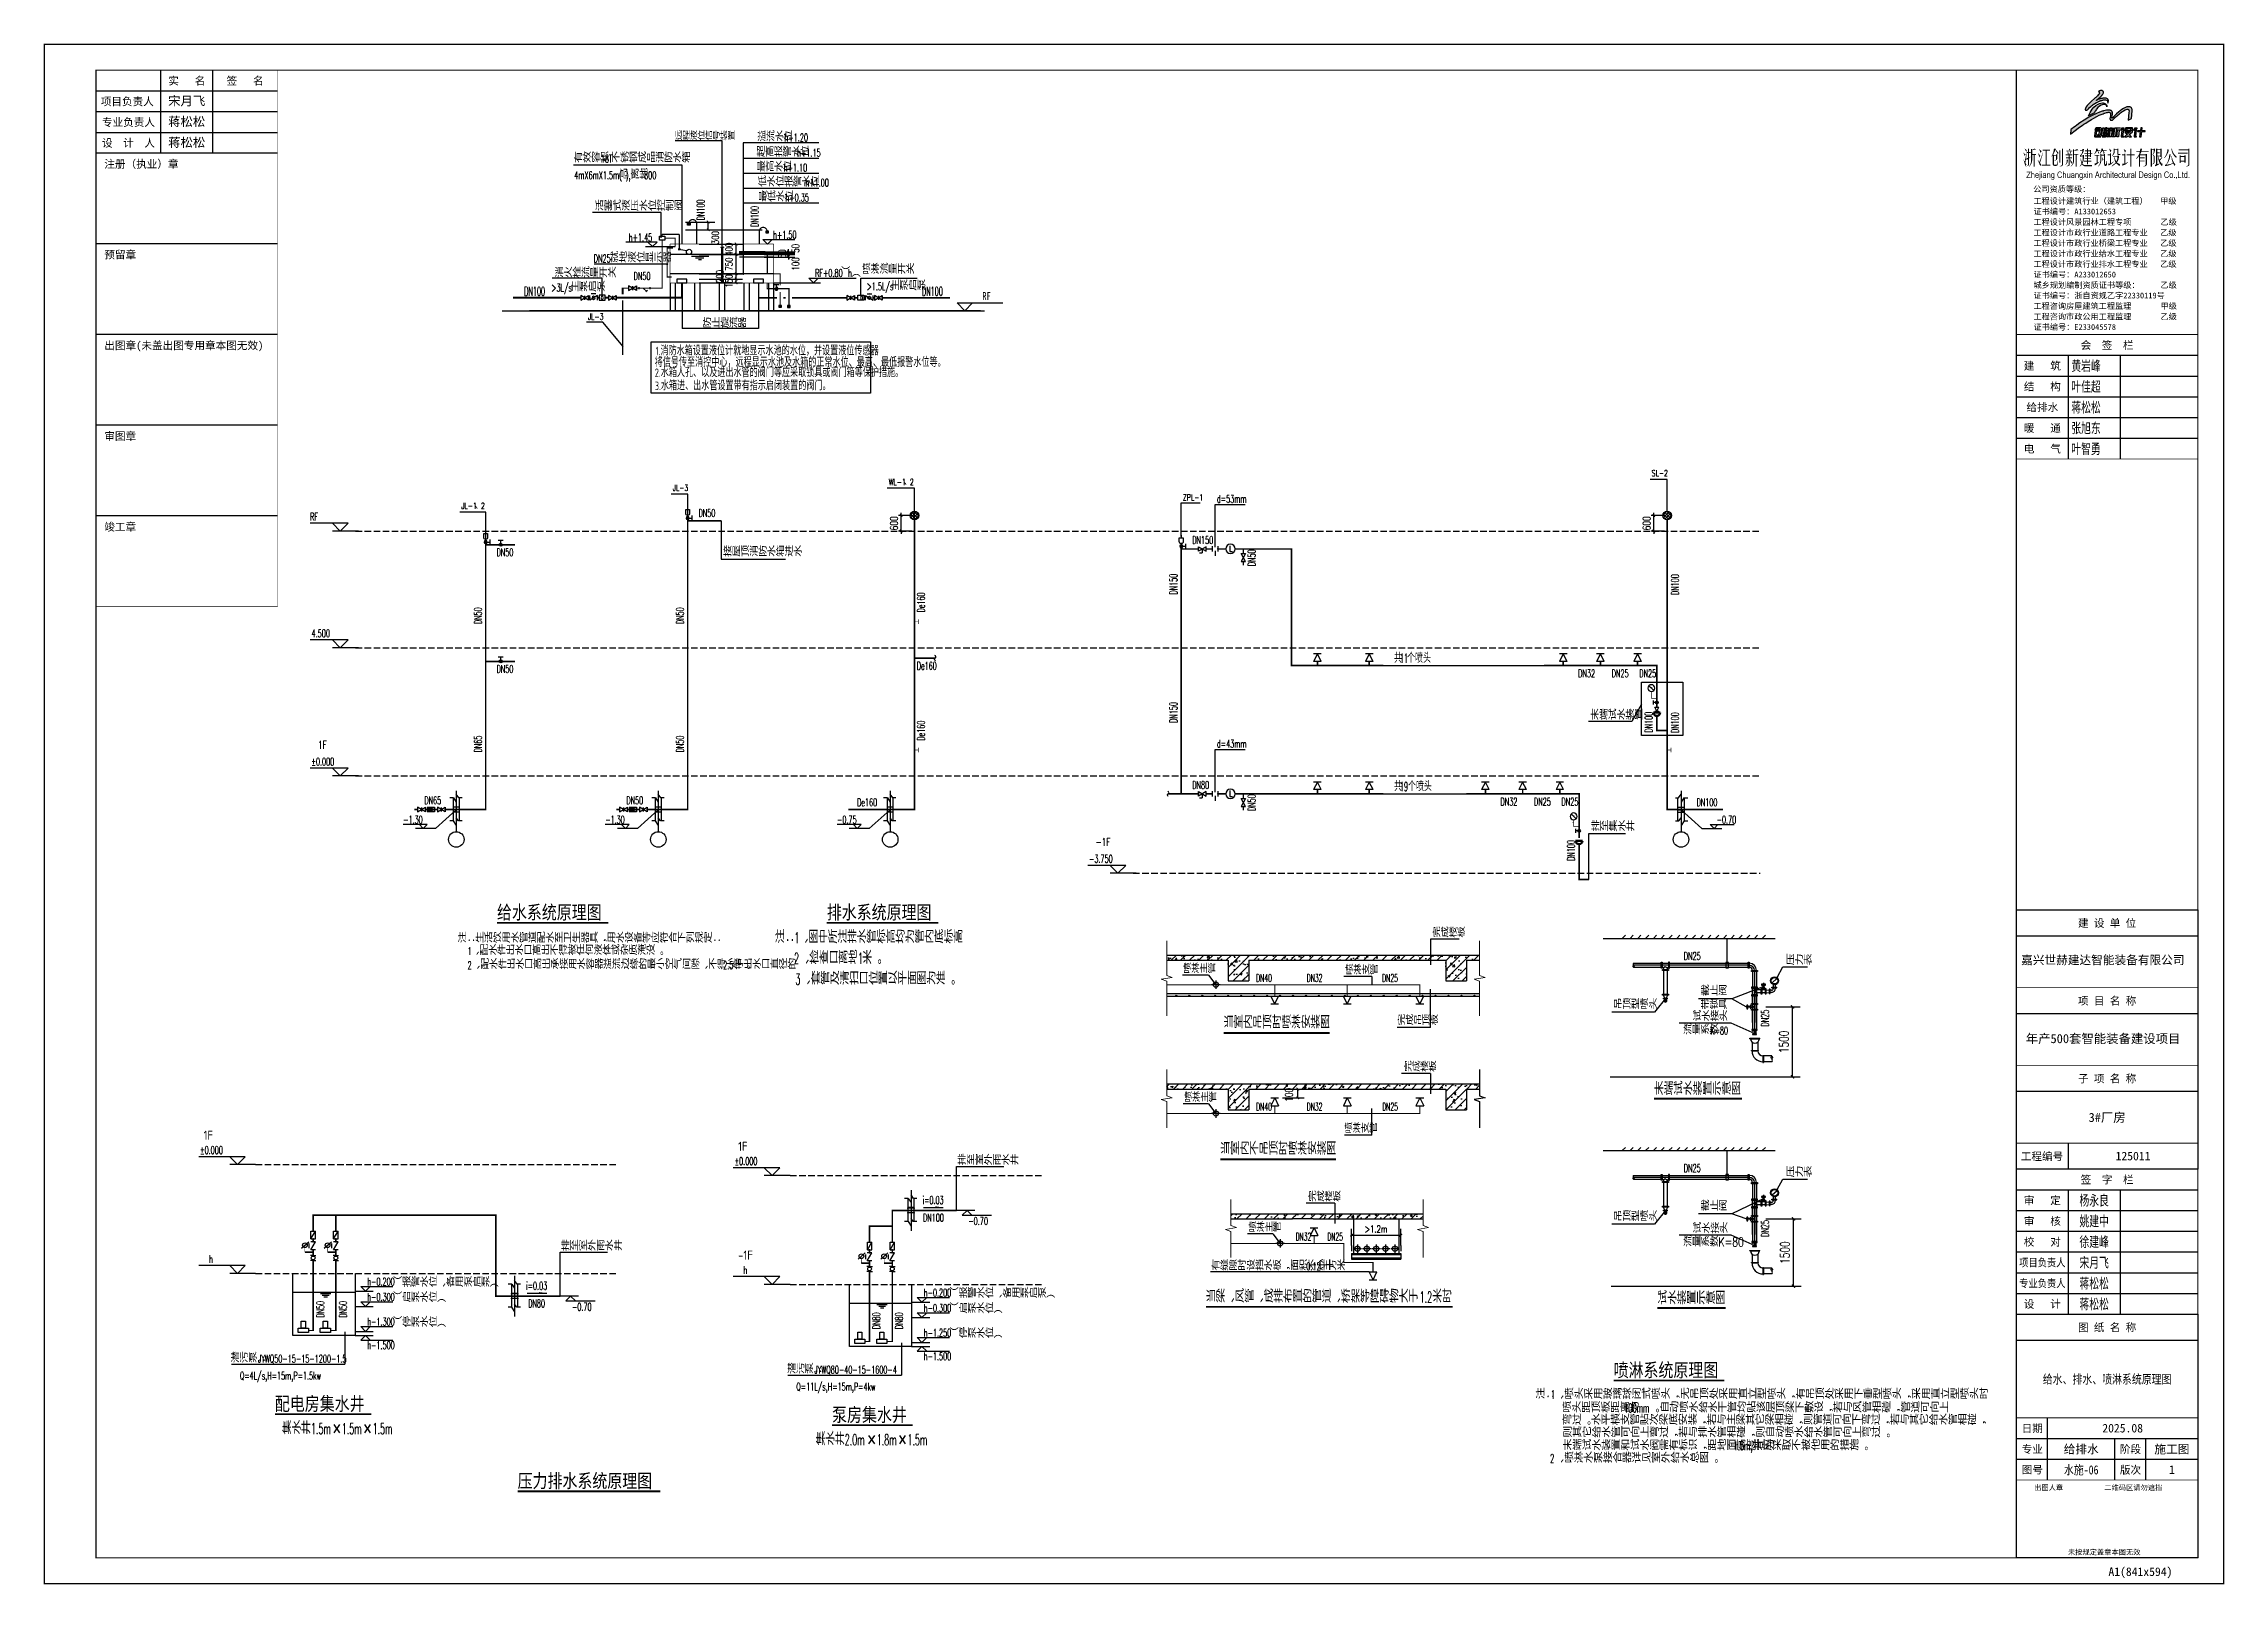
# Model space of a CAD drawing. Extents: x -452079 to 117456, y 3902 to 836955.
# Drawn here: x -328224 to -244074, y 206790 to 266240 of the extents above; entities that cross this region are included whole.
import ezdxf
from ezdxf.enums import TextEntityAlignment as Align

# ---------------------------------------------------------------- set-up
doc = ezdxf.new("R2010")
doc.units = 0
doc.header["$LTSCALE"] = 1000
doc.header["$MEASUREMENT"] = 0
for name, pattern in [('__DASH', [0.35, 0.25, -0.1]), ('CONTINOUS', [0]), ('DASH', [0.35, 0.25, -0.1]), ('DOTE_30', [0.726, 0.6, -0.06, 0.006, -0.06])]:
    doc.linetypes.add(name, pattern=pattern)
for name, color, linetype in [('0-cxFrame', 155, 'Continuous'), ('0辅助线', 1, 'Continuous'), ('BZ_ZF喷淋', 6, 'Continuous'), ('BZ_ZF给水', 3, 'Continuous'), ('DIM_ELEV', 3, 'Continuous'), ('DIM_污水', 2, 'Continuous'), ('DIM_给水', 3, 'Continuous'), ('DIM_雨水', 4, 'Continuous'), ('FM_ZF喷淋', 6, 'Continuous'), ('FM_ZF消防', 1, 'Continuous'), ('FM_ZF给水', 3, 'Continuous'), ('FM_ZF雨水', 4, 'Continuous'), ('gps-wang', 90, 'Continuous'), ('P-其他', 3, 'Continuous'), ('PIPE-喷淋', 6, 'Continuous'), ('PIPE-污水', 2, 'DASH'), ('PIPE-雨水', 4, 'DOTE_30'), ('PUB_TITLE', 4, 'Continuous'), ('qianming', 155, 'Continuous'), ('SB_ZF喷淋', 6, 'Continuous'), ('SB_ZF污水', 2, 'Continuous'), ('SB_ZF消火栓M', 10, 'Continuous'), ('SPACE', 7, 'Continuous'), ('TEXT_给水', 3, 'Continuous'), ('TEXT_雨水', 4, 'Continuous'), ('TWT_DIM', 3, 'Continuous'), ('TWT_LEAD', 3, 'Continuous'), ('TWT_ZFBZ', 3, 'Continuous'), ('TWT_ZFLEAD', 3, 'Continuous'), ('TWT_ZFSYMB', 3, 'Continuous'), ('TWT_ZF文字', 3, 'Continuous'), ('VALVE_喷淋', 6, 'Continuous'), ('WZ_ZF喷淋', 6, 'Continuous'), ('WZ_ZF污水', 2, 'Continuous'), ('WZ_ZF消防', 10, 'Continuous'), ('WZ_ZF雨水', 4, 'Continuous'), ('喷淋cao', 3, 'Continuous'), ('图号层', 4, 'Continuous'), ('图名层', 4, 'Continuous'), ('建-标高', 3, 'Continuous'), ('污水cao', 2, 'Continuous'), ('给排水wang', 2, 'Continuous'), ('雨水cao', 4, 'Continuous')]:
    doc.layers.add(name, color=color, linetype=linetype)
for name, color, linetype, lineweight in [('0-cxText', 131, 'Continuous', 25), ('Gps-ZF喷淋', 6, 'TG_ZP', 60), ('Gps-ZF污水', 2, 'DASH', 60), ('Gps-ZF消防', 1, 'TG_X', 60), ('Gps-ZF给水', 3, 'TG_J', 60), ('Gps-ZF雨水', 4, 'DOTE_30', 60), ('TWT_SYMB', 3, 'Continuous', 0)]:
    doc.layers.add(name, color=color, linetype=linetype, lineweight=lineweight)
doc.styles.add('-宋体', font='', dxfattribs={"width": 0.8})
doc.styles.add('_TCH_DIM', font='SIMPLEX', dxfattribs={"width": 0.75, "bigfont": '@1HZTXT'})
doc.styles.add('_TCH_DIM_T3', font='SIMPLEX', dxfattribs={"width": 0.705882, "bigfont": 'GBCBIG'})
doc.styles.add('_TCH_LABEL', font='COMPLEX', dxfattribs={"bigfont": 'GBCBIG'})
doc.styles.add('_TWT_DIM', font='SIMPLEX', dxfattribs={"width": 0.65, "height": 3, "bigfont": 'HZTXT'})
doc.styles.add('_TWT_PIPEDN', font='SIMPLEX', dxfattribs={"width": 0.65, "height": 3.5, "bigfont": 'HZTXT'})
doc.styles.add('_TWT_SERIAL', font='SIMPLEX', dxfattribs={"width": 0.8, "height": 3, "bigfont": 'HZTXT'})
doc.styles.add('BZHZ', font='bzxw', dxfattribs={"width": 0.8, "bigfont": 'bzhz'})
doc.styles.add('cx_biaoti', font='')
doc.styles.add('cx_tuming', font='')
doc.styles.add('cx_tuqian1', font='')
doc.styles.add('HZTXT5', font='ISOCP.shx', dxfattribs={"width": 0.75, "bigfont": 'HZTXT.shx'})
doc.styles.get("Standard").update_dxf_attribs({"font": 'gbenor.shx', "bigfont": 'gbcbig.shx'})
doc.styles.add('TG_LINETYPE', font='SIMPLEX', dxfattribs={"width": 0.8, "height": 3.5, "bigfont": 'HZTXT'})
doc.styles.add('图框宋体', font='', dxfattribs={"width": 0.75})
doc.styles.add('黑体', font='', dxfattribs={"height": 12})
doc.styles.get('-宋体').set_extended_font_data('SimSun')
doc.styles.get('cx_biaoti').set_extended_font_data('SimSun')
doc.styles.get('cx_tuming').set_extended_font_data('SimHei')
doc.styles.get('cx_tuqian1').set_extended_font_data('SimSun')
doc.styles.get('图框宋体').set_extended_font_data('SimSun')
doc.styles.get('黑体').set_extended_font_data('SimHei')
doc.linetypes.add('TG_J', pattern='A,2,-0.3,["J",TG_LINETYPE,S=0.1,R=0,X=-0.23,Y=-0.15],0', length=2.3)
doc.linetypes.add('TG_X', pattern='A,5,-0.3,["X",TG_LINETYPE,S=0.1,R=0,X=-0.23,Y=-0.15],0', length=5.3)
doc.linetypes.add('TG_ZP', pattern='A,3,-0.6,["ZP",TG_LINETYPE,S=0.1,R=0,X=-0.52,Y=-0.15],0', length=3.6)
doc.dimstyles.new('_TCH_ARCH&&100', dxfattribs={"dimtxt": 297.5, "dimasz": 100, "dimexe": 100, "dimexo": 100, "dimgap": 126.25, "dimtad": 1, "dimdec": 0, "dimzin": 0, "dimdsep": 46, "dimtxsty": '_TCH_DIM_T3', "dimblk": 'ARCHTICK', "dimcen": 0.09, "dimclrt": 7, "dimazin": 2, "dimtfac": 1, "dimtdec": 0, "dimtix": 1, "dimtmove": 2, "dimatfit": 3, "dimfxl": 0, "dimtolj": 1, "dimtzin": 0, "dimarcsym": 0})
doc.dimstyles.new('_TWT_ARCH&&100', dxfattribs={"dimtxt": 280, "dimasz": 100, "dimexe": 250, "dimexo": 300, "dimgap": 100, "dimtad": 1, "dimdec": 0, "dimzin": 0, "dimdsep": 46, "dimtxsty": '_TCH_DIM_T3', "dimblk": 'ARCHTICK', "dimcen": 0.09, "dimclrt": 7, "dimazin": 2, "dimtfac": 1, "dimtdec": 0, "dimtix": 1, "dimtmove": 2, "dimatfit": 3, "dimfxl": 0, "dimtolj": 1, "dimtzin": 0, "dimarcsym": 0})
doc.dimstyles.new('_TWT_ARCH&&120', dxfattribs={"dimtxt": 357, "dimasz": 120, "dimexe": 300, "dimexo": 360, "dimgap": 151.5, "dimtad": 1, "dimdec": 0, "dimzin": 0, "dimdsep": 46, "dimtxsty": '_TCH_DIM_T3', "dimblk": 'ARCHTICK', "dimcen": 0.09, "dimclrt": 7, "dimazin": 2, "dimtfac": 1, "dimtdec": 0, "dimtix": 1, "dimtmove": 2, "dimatfit": 3, "dimfxl": 0, "dimtolj": 1, "dimtzin": 0, "dimarcsym": 0})

msp = doc.modelspace()

# ---------------------------------------------------------------- texts
at = {"layer": 'BZ_ZF喷淋', "color": 7, "linetype": 'ByBlock', "style": '_TWT_SERIAL', "width": 0.6}
msp.add_text('ZPL-1', height=240, dxfattribs=at).set_placement((-284262.23, 248607.77, -800.07))
at = {"layer": 'BZ_ZF给水', "color": 7, "style": '_TWT_SERIAL', "width": 0.6}
msp.add_text('JL-3', height=240, dxfattribs=at).set_placement((-307214.43, 255584.48))
at = {"layer": 'DIM_ELEV', "style": '黑体', "width": 0.8}
msp.add_text('RF', height=300, dxfattribs=at).set_placement((-292001.8, 256352.91))
at = {"layer": 'DIM_ELEV', "color": 7, "style": '_TCH_DIM', "width": 0.529412}
for s, p in [('RF', (-317942.37, 247836.15)), ('4.500', (-317883.87, 243336.15)), ('%%P0.000', (-317891.37, 238386.15)), ('-3.750', (-287884.04, 234636.15)), ('%%P0.000', (-322187.2, 223395.71)), ('%%P0.000', (-301560.42, 222970.64)), ('h', (-321843.28, 219195.71)), ('h', (-301216.5, 218770.64))]:
    msp.add_text(s, height=297.5, dxfattribs=at).set_placement(p)
at = {"layer": 'DIM_ELEV'}
for s, p in [('1F', (-322051.05, 223941.5, -800.07)), ('1F', (-301424.27, 223516.44)), ('-1F', (-301424.27, 219316.44))]:
    msp.add_text(s, height=350, dxfattribs=at).set_placement(p)
at = {"layer": 'DIM_污水', "color": 7, "style": '_TWT_SERIAL'}
for s, height, width, p in [('WL-1', 240, 0.6, (-295608.61, 249203.41)), ('、', 300, 0.8, (-295039.46, 249203.41)), ('2', 240, 0.6, (-294799.46, 249203.41))]:
    msp.add_text(s, height=height, dxfattribs=dict(at, width=width)).set_placement(p)
at = {"layer": 'DIM_给水', "color": 7, "style": '_TWT_SERIAL'}
for s, height, width, p in [('JL-3', 240, 0.6, (-303945.75, 248981.24)), ('JL-1', 240, 0.6, (-312103.32, 248283.06)), ('、', 300, 0.8, (-311589.03, 248283.06)), ('2', 240, 0.6, (-311349.03, 248283.06))]:
    msp.add_text(s, height=height, dxfattribs=dict(at, width=width)).set_placement(p)
at = {"layer": 'DIM_雨水', "color": 7, "style": '_TWT_SERIAL', "width": 0.6}
msp.add_text('SL-2', height=240, dxfattribs=at).set_placement((-266172.82, 249544.68))
at = {"layer": 'P-其他', "color": 6, "style": '_TCH_DIM'}
for s, height, width, p in [('DN150', 297.5, 0.529412, (-283901.79, 246935.95)), ('DN32', 297.5, 0.529412, (-269008.89, 241788.59)), ('DN25', 297.5, 0.529412, (-267716.1, 241788.59)), ('DN25', 297.5, 0.529412, (-266652.78, 241788.59)), ('DN80', 297.5, 0.529412, (-283901.79, 237485.95)), ('DN32', 297.5, 0.529412, (-272008.89, 236838.59)), ('DN25', 297.5, 0.529412, (-270716.1, 236838.59)), ('DN25', 297.5, 0.529412, (-269652.78, 236838.59)), ('末端试水装置和试水阀需有标识，距地面高度宜为', 396.8504, 0.75, (-269611.95, 211963.83)), ('1.5m,', 340, 0.529412, (-263011.95, 211963.83)), ('并应采取不被他用的措施。', 396.8504, 0.75, (-262274.8, 211963.83)), ('2', 340, 0.529412, (-270094.01, 211479.32)), ('、喷淋水泵接合器详见室外给水总图。', 396.8504, 0.75, (-269922.58, 211479.32))]:
    msp.add_text(s, height=height, dxfattribs=dict(at, width=width)).set_placement(p)
at = {"layer": 'P-其他', "color": 1, "style": '_TCH_DIM'}
for s, height, width, p in [('注：', 396.85, 0.75, (-270659.37, 213942.74)), ('1', 340, 0.529412, (-270059.37, 213942.74)), ('、喷头采用玻璃球闭式喷头，无吊顶处采用直立型喷头，有吊顶处采用下垂型喷头，采用直立型喷头时', 396.8504, 0.75, (-269922.23, 213942.74)), ('喷头距顶板距离为', 396.85, 0.75, (-269635.95, 213425.12)), ('100mm', 340, 0.529412, (-267235.95, 213425.12)), ('。自动喷水给水干管均贴该层顶梁下敷设，若与风管相碰，管道可向上', 396.8504, 0.75, (-266241.66, 213425.12)), ('弯过。水平横支管贴次梁底安装，若与主梁其它梁相碰，则管道可向下弯过，若与其它给水管相碰，', 396.8504, 0.75, (-269627.95, 212944.23)), ('则其它给水管可向上弯过，若与排水管相碰，则自动喷水给水管可向上弯过。', 396.8504, 0.75, (-269611.95, 212463.34))]:
    msp.add_text(s, height=height, dxfattribs=dict(at, width=width)).set_placement(p)
at = {"layer": 'PUB_TITLE', "color": 7, "style": '-宋体', "width": 0.8}
for s, p in [('给水系统原理图', (-310728.65, 232457.47)), ('排水系统原理图', (-298002.8, 232457.47)), ('喷淋系统原理图', (-267641.88, 214794.31)), ('配电房集水井', (-319300.65, 213495.86)), ('泵房集水井', (-297797.68, 213070.8, 1600.13)), ('压力排水系统原理图', (-309933.07, 210520.22))]:
    msp.add_text(s, height=528.692, dxfattribs=at).set_placement(p)
at = {"layer": 'SPACE', "linetype": 'ByBlock', "style": '_TCH_LABEL', "width": 0.705882}
for s, p in [('1F', (-317637.83, 239034.11)), ('-1F', (-287630.5, 235284.11))]:
    msp.add_text(s, height=297.5, dxfattribs=at).set_placement(p)
at = {"layer": 'TEXT_给水', "style": '_TWT_PIPEDN', "width": 0.52}
for s, p in [('DN50', (-302949.53, 247976.31)), ('DN50', (-310744.36, 246462.65)), ('DN50', (-310744.36, 241962.65)), ('DN65', (-313530.97, 236890.4)), ('DN50', (-305736.14, 236890.4))]:
    msp.add_text(s, height=300, dxfattribs=at).set_placement(p)
for s, p in [('DN50', (-311315.55, 243840.73)), ('DN50', (-303520.72, 243840.73)), ('DN65', (-311315.55, 238890.73)), ('DN50', (-303520.72, 238890.73))]:
    msp.add_text(s, height=300, rotation=90, dxfattribs=at).set_placement(p)
at = {"layer": 'TEXT_雨水', "style": '_TWT_PIPEDN', "width": 0.52}
for p in [(-265123.75, 244964.23), (-265123.75, 239638.26)]:
    msp.add_text('DN100', height=300, rotation=90, dxfattribs=at).set_placement(p)
msp.add_text('DN100', height=300, dxfattribs=at).set_placement((-264439.4, 236815.64))
at = {"layer": 'TWT_LEAD', "color": 7, "style": '_TCH_DIM', "width": 0.75}
for s, p in [('接屋顶消防水箱进水', (-302006.84, 246456.91)), ('排至集水井', (-268519.32, 235856.79))]:
    msp.add_text(s, height=347.244, dxfattribs=at).set_placement(p)
at = {"layer": 'TWT_SYMB', "color": 7, "style": '_TCH_DIM'}
for s, height, width, p in [('当室内吊顶时喷淋安装图', 496.063, 0.75, (-282689.73, 228234.8)), ('当室内不吊顶时喷淋安装图', 496.063, 0.75, (-282820.56, 223359.67)), ('当梁、风管、成排布置的管道、桥架等障碍物大于', 496.063, 0.75, (-283376.27, 217660)), ('1.2', 425, 0.529412, (-275126.27, 217660)), ('米时', 496.063, 0.75, (-274633.41, 217660))]:
    msp.add_text(s, height=height, dxfattribs=dict(at, width=width)).set_placement(p)
at = {"layer": 'TWT_ZFLEAD', "color": 7, "style": '_TCH_DIM'}
for s, height, width, p in [('d=53mm', 297.5, 0.529412, (-282949.71, 248525.12)), ('末端试水装置', 347.244, 0.75, (-268540.45, 240153.82)), ('d=43mm', 297.5, 0.529412, (-282949.71, 239075.12))]:
    msp.add_text(s, height=height, dxfattribs=dict(at, width=width)).set_placement(p)
at = {"layer": 'TWT_ZF文字', "color": 7, "style": '_TCH_DIM'}
for s, height, width, p in [('远程液位信号装置', 297.638, 0.75, (-303866.78, 262518.48, 0)), ('溢流水位', 347.244, 0.75, (-300684.62, 262468.08, 0)), ('h+1.20', 297.5, 0.529412, (-299634.62, 262468.08, 0)), ('有效容积', 347.244, 0.75, (-307771.79, 261656.86)), ('18T', 297.5, 0.529412, (-306721.79, 261656.86)), ('不锈钢成品消防水箱', 347.244, 0.75, (-306316.79, 261656.86)), ('超高报警水位', 347.244, 0.75, (-300721.76, 261878.29, 0)), ('h+1.15', 297.5, 0.529412, (-299146.76, 261878.29, 0)), ('4mX6mX1.5m(', 297.5, 0.529412, (-307746.74, 261013.89)), ('高', 347.24, 0.75, (-306021.74, 261013.89)), ('),', 297.5, 0.529412, (-305759.24, 261013.89)), ('离地', 347.244, 0.75, (-305579.24, 261013.89)), ('800', 297.5, 0.529412, (-305054.24, 261013.89)), ('最高水位', 347.244, 0.75, (-300712.96, 261302.79, 0)), ('低水位报警水位', 347.244, 0.75, (-300665.16, 260727.29, 0)), ('h+1.10', 297.5, 0.529412, (-299662.96, 261302.79, 0)), ('h+1.00', 297.5, 0.529412, (-298827.66, 260727.29, 0)), ('活塞式液压水位控制阀', 347.244, 0.75, (-306947.18, 259794.8)), ('最低水位', 347.244, 0.75, (-300648.39, 260151.79, 0)), ('h+0.35', 297.5, 0.529412, (-299598.39, 260151.79, 0)), ('h+1.45', 297.5, 0.529412, (-305643.24, 258613.62)), ('h+1.50', 297.5, 0.529412, (-300075.63, 258713.62)), ('消火栓流量开关', 347.244, 0.75, (-308500.24, 257214.28)), ('DN25', 297.5, 0.529412, (-306996.67, 257799.27, 0)), ('就地液位显示器', 347.244, 0.75, (-306374.17, 257799.27, 0)), ('RF+0.80', 297.5, 0.529412, (-298454.19, 257235.86)), ('（', 347.24, 0.75, (-297441.69, 257235.86)), ('h', 297.5, 0.529412, (-297179.19, 257235.86)), ('喷淋流量开关', 347.244, 0.75, (-296649.98, 257354.48)), ('>3L/s', 297.5, 0.529412, (-308625.38, 256674.99)), ('主泵启泵', 347.244, 0.75, (-307905.38, 256674.99)), ('DN50', 297.5, 0.529412, (-305457.61, 257122.21)), ('）', 347.24, 0.75, (-297036.69, 257235.86)), ('>1.5L/s', 297.5, 0.529412, (-296457.35, 256724.47)), ('主泵启泵', 347.244, 0.75, (-295542.35, 256724.47)), ('防止旋流器', 347.244, 0.75, (-302794.14, 255271.33, 0))]:
    msp.add_text(s, height=height, dxfattribs=dict(at, width=width)).set_placement(p)
at = {"layer": 'TWT_ZF文字', "color": 7}
for s, height, rotation, style, width, p in [('DN100', 297.5, 90, '_TCH_DIM', 0.529412, (-302723.65, 259416.69)), ('DN100', 297.5, 90, '_TCH_DIM', 0.529412, (-300641.79, 259163.24, 0)), ('将信号传至消控中心，远程显示水池及水箱的正常水位、最高、最低报警水位等。', 330, 0.0008095, 'HZTXT5', 0.7, (-304643.48, 253772.29, 0)), ('1.消防水箱设置液位计就地显示水池的水位，并设置液位传感器', 330, 0.0008095, 'HZTXT5', 0.7, (-304607.84, 254216.27, 0)), ('2.水箱人孔、以及进出水管的阀门等应采取锁具或阀门箱等保护措施。', 330, 0.0008095, 'HZTXT5', 0.7, (-304640.55, 253375.09, 0)), ('3.水箱进、出水管设置带有指示启闭装置的阀门。', 330, 0.0008095, 'HZTXT5', 0.7, (-304640.8, 252870.12, 0))]:
    msp.add_text(s, height=height, rotation=rotation, dxfattribs=dict(at, style=style, width=width)).set_placement(p)
at = {"layer": 'TWT_ZF文字'}
for s, height, style, width, p in [('Q', 148.75, '_TCH_DIM', 0.529412, (-306716.32, 256352.34)), ('Q', 148.75, '_TCH_DIM', 0.529412, (-296703.95, 256352.34)), ('共', 350, '_TWT_PIPEDN', 0.65, (-276114.41, 242351.17)), ('11', 350, '_TWT_PIPEDN', 0.52, (-275886.91, 242351.17)), ('个喷头', 350, '_TWT_PIPEDN', 0.65, (-275609.58, 242351.17)), ('共', 350, '_TWT_PIPEDN', 0.65, (-276114.41, 237401.17)), ('19', 350, '_TWT_PIPEDN', 0.52, (-275886.91, 237401.17)), ('个喷头', 350, '_TWT_PIPEDN', 0.65, (-275574.91, 237401.17)), ('-1.30', 297.5, '_TCH_DIM', 0.529412, (-314348.92, 236147.26)), ('-1.30', 297.5, '_TCH_DIM', 0.529412, (-306554.09, 236147.26)), ('-0.75', 297.5, '_TCH_DIM', 0.529412, (-297605.38, 236147.26)), ('-0.70', 297.5, '_TCH_DIM', 0.529412, (-263665.03, 236147.26)), ('注：', 496.063, '_TCH_DIM', 0.75, (-300002.71, 231526.92)), ('1', 425, '_TCH_DIM', 0.529412, (-299252.71, 231526.92)), ('、图中所注排水管标高均为管内底标高', 496.063, '_TCH_DIM', 0.75, (-299081.28, 231526.92)), ('2', 425, '_TCH_DIM', 0.529412, (-299265.5, 230726.92)), ('、检查口离地', 496.063, '_TCH_DIM', 0.75, (-299051.21, 230726.92)), ('1', 425, '_TCH_DIM', 0.529412, (-296801.21, 230726.92)), ('米。', 496.063, '_TCH_DIM', 0.75, (-296629.78, 230726.92)), ('3', 425, '_TCH_DIM', 0.529412, (-299216.58, 229926.92)), ('、套管及清扫口位置以平面图为准。', 496.063, '_TCH_DIM', 0.75, (-299002.3, 229926.92)), ('集水井', 496.063, '_TCH_DIM', 0.75, (-319033.07, 212585.13)), ('1.5m', 425, '_TCH_DIM', 0.529412, (-317908.07, 212585.13)), ('×', 496.06, '_TCH_DIM', 0.75, (-317093.78, 212585.13)), ('1.5m', 425, '_TCH_DIM', 0.529412, (-316718.78, 212585.13)), ('×', 496.06, '_TCH_DIM', 0.75, (-315904.5, 212585.13)), ('1.5m', 425, '_TCH_DIM', 0.529412, (-315529.5, 212585.13)), ('集水井', 496.063, '_TCH_DIM', 0.75, (-298434.89, 212160.07, 1600.13)), ('2.0m', 425, '_TCH_DIM', 0.529412, (-297309.89, 212160.07, 1600.13)), ('×', 496.06, '_TCH_DIM', 0.75, (-296452.75, 212160.07, 1600.13)), ('1.8m', 425, '_TCH_DIM', 0.529412, (-296077.75, 212160.07, 1600.13)), ('×', 496.06, '_TCH_DIM', 0.75, (-295263.46, 212160.07, 1600.13)), ('1.5m', 425, '_TCH_DIM', 0.529412, (-294888.46, 212160.07, 1600.13))]:
    msp.add_text(s, height=height, dxfattribs=dict(at, style=style, width=width)).set_placement(p)
at = {"layer": 'TWT_ZF文字', "color": 6, "style": '_TCH_DIM'}
for s, height, width, p in [('注：生活饮用水管道配水至卫生器具，用水设备等应符合下列规定：', 347.2441, 0.75, (-312246.43, 231549.59)), ('、配水件出水口高出不得被任何液体或杂质淹没。', 347.2441, 0.75, (-311744.18, 231075.15)), ('2', 297.5, 0.529412, (-311864.18, 230531.35)), ('1', 297.5, 0.529412, (-311864.18, 231075.15)), ('、配水件出水口高出承接用水容器溢流边缘的最小空气间隙、不得小于出水口直径的', 347.2441, 0.75, (-311714.18, 230531.35)), ('2.5', 297.5, 0.529412, (-302001.68, 230531.35)), ('倍。', 347.244, 0.75, (-301626.68, 230531.35))]:
    msp.add_text(s, height=height, dxfattribs=dict(at, width=width)).set_placement(p)
at = {"layer": 'TWT_ZF文字', "color": 127, "style": '_TCH_DIM'}
for s, height, width, p in [('排至室外雨水井', 347.244, 0.75, (-292968.56, 222976.03, -5301.73)), ('-0.70', 297.5, 0.529412, (-292540.01, 220657.74)), ('排至室外雨水井', 347.244, 0.75, (-308264.36, 219668.4, -5301.73)), ('h-0.200', 297.5, 0.529412, (-315736.1, 218320.6, -800.07)), ('h-0.300', 297.5, 0.529412, (-315736.1, 217731.66, -800.07)), ('（报警水位、备用泵启泵）', 347.2441, 0.75, (-314728.96, 218271.24, -800.07)), ('（启泵水位）', 347.244, 0.75, (-314728.96, 217682.3, -800.07)), ('h-0.200', 297.5, 0.529412, (-294263.98, 217895.53, 800.07)), ('（报警水位、备用泵启泵）', 347.2441, 0.75, (-293256.83, 217846.17, 800.07)), ('（停泵水位）', 347.244, 0.75, (-314728.96, 216724.14, -800.07)), ('-0.70', 297.5, 0.529412, (-307835.81, 217350.12)), ('h-0.300', 297.5, 0.529412, (-294263.98, 217306.59, 800.07)), ('（启泵水位）', 347.244, 0.75, (-293256.83, 217257.23, 800.07)), ('h-1.300', 297.5, 0.529412, (-315736.1, 216773.51, -800.07)), ('h-1.250', 297.5, 0.529412, (-294263.98, 216348.44, 800.07)), ('（停泵水位）', 347.244, 0.75, (-293256.83, 216299.08, 800.07)), ('潜污泵：', 347.244, 0.75, (-321003.37, 215346.5, -800.07)), ('JYWQ50-15-15-1200-1.5', 297.5, 0.529412, (-319953.37, 215346.5, -800.07)), ('h-1.500', 297.5, 0.529412, (-315736.1, 215870.22, -800.07)), ('h-1.500', 297.5, 0.529412, (-294263.98, 215445.15, 800.07)), ('Q=4L/s,H=15m,P=1.5kw', 297.5, 0.529412, (-320651.01, 214692.87, -800.07)), ('潜污泵：', 347.244, 0.75, (-299531.24, 214921.43, 800.07)), ('Q=11L/s,H=15m,P=4kw', 297.5, 0.529412, (-299178.89, 214267.8, 800.07)), ('JYWQ80-40-15-1600-4', 297.5, 0.529412, (-298481.24, 214921.43, 800.07))]:
    msp.add_text(s, height=height, dxfattribs=dict(at, width=width)).set_placement(p)
at = {"layer": 'TWT_ZF文字', "color": 4, "style": '_TCH_DIM', "width": 0.529412}
for p in [(-295939.96, 216633.26, 800.07), (-295063.57, 216633.26, 800.07)]:
    msp.add_text('DN80', height=297.5, rotation=90, dxfattribs=at).set_placement(p)
at = {"layer": 'WZ_ZF喷淋', "linetype": 'ByBlock', "style": '_TWT_PIPEDN', "width": 0.52}
for p in [(-281458.45, 246074.96), (-281458.45, 236624.96)]:
    msp.add_text('DN50', height=300, rotation=90, dxfattribs=at).set_placement(p)
at = {"layer": 'WZ_ZF喷淋', "style": '_TWT_PIPEDN', "width": 0.52}
for p in [(-284475.18, 244980.26), (-284475.18, 240030.26)]:
    msp.add_text('DN150', height=300, rotation=90, dxfattribs=at).set_placement(p)
at = {"layer": 'WZ_ZF污水', "style": '_TWT_PIPEDN', "width": 0.52}
for p in [(-294218.98, 244291.53), (-294218.98, 239341.53)]:
    msp.add_text('De160', height=300, rotation=90, dxfattribs=at).set_placement(p)
for p in [(-294530.05, 242081.15), (-296832.01, 236815.64)]:
    msp.add_text('De160', height=300, dxfattribs=at).set_placement(p)
at = {"layer": 'WZ_ZF消防', "style": '_TWT_PIPEDN', "width": 0.52}
for p in [(-309679.45, 256510.86), (-294328.68, 256510.86)]:
    msp.add_text('DN100', height=350, dxfattribs=at).set_placement(p)
at = {"layer": 'WZ_ZF雨水', "style": '_TWT_PIPEDN', "width": 0.52}
for s, p in [('DN100', (-266136.25, 239655.26)), ('DN100', (-269136.25, 234705.26)), ('DN50', (-317394.98, 217078.01)), ('DN50', (-316518.59, 217078.01))]:
    msp.add_text(s, height=300, rotation=90, dxfattribs=at).set_placement(p)
for s, p in [('i=0.03', (-294306.78, 221466.27)), ('DN100', (-294288.21, 220786.44)), ('i=0.03', (-309602.58, 218158.64)), ('DN80', (-309524.58, 217478.81))]:
    msp.add_text(s, height=300, dxfattribs=at).set_placement(p)
at = {"layer": '图号层', "color": 1, "style": '-宋体', "width": 0.8}
msp.add_text('水施-06', height=350, dxfattribs=at).set_placement((-249598.56, 211214.62), align=Align.MIDDLE)
at = {"layer": '图名层', "color": 6, "style": '-宋体', "width": 0.8}
msp.add_text('给水、排水、喷淋系统原理图', height=350, dxfattribs=at).set_placement((-248598.56, 214714.71), align=Align.MIDDLE)

# ---------------------------------------------------------------- blocks, each defined once
blk = doc.blocks.new('$VALVE$00000497')
for p, q in [((78, 138), (-78, 138)), ((0, 50), (0, 138))]:
    blk.add_line(p, q)
at = {"const_width": 49.6}
blk.add_lwpolyline([(25, 0, 1), (-25, 0, 1)], format="xyb", close=True, dxfattribs=at)
blk.add_circle((0, 0), 50)
blk = doc.blocks.new('pqf')
at = {"layer": '给排水wang'}
for p, q in [((75, 429), (-75, 429)), ((-75, 429), (-75, 283)), ((75, 283), (75, 429))]:
    blk.add_line(p, q, dxfattribs=at)
at = {"layer": '给排水wang', "linetype": 'Continuous', "const_width": 45}
for points in [[(0, 429), (0, 542)], [(0, 208), (0, 0)]]:
    blk.add_lwpolyline(points, dxfattribs=at)
at = {"layer": '给排水wang'}
blk.add_arc((0, 283), 75, 180, 0, dxfattribs=at)
at = {"layer": '给排水wang', "xscale": -1.2, "yscale": -1.2, "zscale": 1.2, "rotation": 270}
blk.add_blockref('$VALVE$00000497', (0, 104), dxfattribs=at)
blk = doc.blocks.new('A$C39EB7F71')
at = {"layer": 'TWT_ZF文字', "color": 2, "linetype": 'CONTINOUS'}
for p, q in [((-52, 227), (-128, 227)), ((-60, 227), (-60, -218)), ((60, 50), (-60, 50)), ((60, 0), (-60, 0)), ((-52, 227), (0, 148)), ((0, 362), (0, -425)), ((48, 227), (0, 298)), ((110, 227), (48, 227)), ((60, -218), (60, 227)), ((-58, -218), (-128, -218)), ((60, -50), (-60, -50)), ((-58, -218), (0, -306)), ((40, -218), (0, -158)), ((110, -218), (40, -218))]:
    blk.add_line(p, q, dxfattribs=at)
blk.add_circle((0, -575), 150, dxfattribs=at)
blk = doc.blocks.new('$VALVE$00000501')
for p, q in [((-175, 32), (-175, -32)), ((175, 32), (175, -32)), ((96, -77), (50, -123))]:
    blk.add_line(p, q)
at = {"const_width": 35}
for points in [[(-175, 0), (175, 0)], [(-52, 0), (73, -100)]]:
    blk.add_lwpolyline(points, dxfattribs=at)
for p in [(-175, -2), (175, -2)]:
    blk.add_point(p)
blk = doc.blocks.new('通气帽')
at = {"layer": 'gps-wang', "color": 2}
for p, q in [((3175349, 1716179, 800), (3175487, 1716317, 800)), ((3175459, 1716001, 800), (3175356, 1716104, 800)), ((3175571, 1716004, 800), (3175359, 1716216, 800)), ((3175366, 1716080, 800), (3175586, 1716301, 800)), ((3175638, 1716053, 800), (3175408, 1716283, 800)), ((3175421, 1716020, 800), (3175647, 1716246, 800)), ((3175673, 1716134, 800), (3175489, 1716318, 800)), ((3175509, 1715992, 800), (3175674, 1716158, 800))]:
    blk.add_line(p, q, dxfattribs=at)
blk.add_ellipse((3175511, 1716156, 800), major_axis=(0, 163), ratio=1, start_param=4.712370396041393, end_param=10.99555570322098, dxfattribs=at)
blk = doc.blocks.new('$VALVE$00000597')
blk.add_line((-93, 357), (93, 543))
blk.add_lwpolyline([(93, 543, 0, 50, 0), (-31, 456, 50, 50, 0)], format="xyseb")
for points, const_width in [([(0, 300), (0, 0)], 30), ([(0, 182), (75, 182), (75, 107)], 7.5)]:
    blk.add_lwpolyline(points, dxfattribs=dict(const_width=const_width))
blk.add_circle((0, 450), 150)
blk = doc.blocks.new('A$C39EB7F71_M')
at = {"layer": 'TWT_ZF文字', "color": 2, "linetype": 'CONTINOUS'}
for p, q in [((-110, 227), (-48, 227)), ((-60, -218), (-60, 227)), ((-60, 50), (60, 50)), ((-60, 0), (60, 0)), ((-48, 227), (0, 298)), ((0, 362), (0, -425)), ((52, 227), (0, 148)), ((52, 227), (128, 227)), ((60, 227), (60, -218)), ((-110, -218), (-40, -218)), ((-60, -50), (60, -50)), ((-40, -218), (0, -158)), ((58, -218), (0, -306)), ((58, -218), (128, -218))]:
    blk.add_line(p, q, dxfattribs=at)
blk.add_circle((0, -575), 150, dxfattribs=at)
blk = doc.blocks.new('_ArchTick')
at = {"color": 0, "linetype": 'ByBlock', "const_width": 0.4}
blk.add_lwpolyline([(-0.5, -0.5), (0.5, 0.5)], dxfattribs=at)
blk = doc.blocks.new('*D580')
at = {"layer": 'TWT_ZFBZ', "color": 0, "lineweight": -2, "transparency": 16777216}
for p, q in [((6273, 3577), (7604, 3577)), ((7304, 879), (7304, 3577)), ((6273, 879), (7604, 879))]:
    blk.add_line(p, q, dxfattribs=at)
at = {"layer": 'TWT_ZFBZ', "color": 0, "lineweight": -2, "transparency": 16777216, "xscale": 120, "yscale": 120, "zscale": 120}
for p, rotation in [((7304, 3577), 90), ((7304, 879), 270)]:
    blk.add_blockref('_ArchTick', p, dxfattribs=dict(at, rotation=rotation))
at = {"layer": 'TWT_ZFBZ', "color": 7, "transparency": 16777216, "insert": (6974, 2228), "char_height": 357, "attachment_point": 5, "rotation": 90, "style": '_TCH_DIM_T3'}
blk.add_mtext('\\A1;1500', dxfattribs=at)
blk = doc.blocks.new('*D581')
at = {"layer": 'TWT_ZFBZ', "color": 0, "lineweight": -2, "transparency": 16777216}
for p, q in [((6273, 3471), (7643, 3471)), ((7343, 873), (7343, 3471)), ((6273, 873), (7643, 873))]:
    blk.add_line(p, q, dxfattribs=at)
at = {"layer": 'TWT_ZFBZ', "color": 0, "lineweight": -2, "transparency": 16777216, "xscale": 120, "yscale": 120, "zscale": 120}
for p, rotation in [((7343, 3471), 90), ((7343, 873), 270)]:
    blk.add_blockref('_ArchTick', p, dxfattribs=dict(at, rotation=rotation))
at = {"layer": 'TWT_ZFBZ', "color": 7, "transparency": 16777216, "insert": (7013, 2172), "char_height": 357, "attachment_point": 5, "rotation": 90, "style": '_TCH_DIM_T3'}
blk.add_mtext('\\A1;1500', dxfattribs=at)
blk = doc.blocks.new('A$C44781EE5')
at = {"layer": '污水cao'}
for p, q in [((327, 164), (0, 164)), ((164, 327), (164, 0))]:
    blk.add_line(p, q, dxfattribs=at)
at = {"layer": '污水cao', "const_width": 36.4}
blk.add_lwpolyline([(264, 164, 1), (64, 164, 1), (264, 164, 1)], format="xyb", dxfattribs=at)
at = {"layer": '污水cao'}
blk.add_circle((164, 164), 100, dxfattribs=at)
blk.add_circle((164, 164), 100, dxfattribs=at)
blk = doc.blocks.new('$TWTSYS$00000283')
for p, q in [((0, -2.4), (-1.2, 0)), ((1.2, 0), (-1.2, 0)), ((0, -2.4), (1.2, 0)), ((1.2, -2.4), (-1.2, -2.4))]:
    blk.add_line(p, q)
blk = doc.blocks.new('*D160')
at = {"layer": 'TWT_DIM', "color": 0, "lineweight": -2, "transparency": 16777216}
for p, q in [((5107, 1315), (5107, 1966)), ((5107, 1716), (7007, 1716)), ((7007, 1315), (7007, 1966))]:
    blk.add_line(p, q, dxfattribs=at)
at = {"layer": 'TWT_DIM', "color": 0, "lineweight": -2, "transparency": 16777216, "xscale": 100, "yscale": 100, "zscale": 100, "rotation": 180}
blk.add_blockref('_ArchTick', (5107, 1716), dxfattribs=at)
at = {"layer": 'TWT_DIM', "color": 0, "lineweight": -2, "transparency": 16777216, "xscale": 100, "yscale": 100, "zscale": 100}
blk.add_blockref('_ArchTick', (7007, 1716), dxfattribs=at)
at = {"layer": 'TWT_DIM', "color": 7, "transparency": 16777216, "insert": (6057, 1956), "char_height": 280, "attachment_point": 5, "style": '_TCH_DIM_T3'}
blk.add_mtext('\\A1;>1.2m', dxfattribs=at)
blk = doc.blocks.new('A$C71103B30')
at = {"layer": 'PIPE-喷淋'}
blk.add_hatch(color=256, dxfattribs=at).paths.add_polyline_path([(9977, 1646), (9997, 1646), (9997, 1666)])
at = {"layer": 'PIPE-喷淋', "linetype": 'Continuous'}
blk.add_hatch(color=256, dxfattribs=at).paths.add_polyline_path([(9977, 1646), (9977, 1666), (9997, 1666)])
at = {"layer": '污水cao'}
h = blk.add_hatch(dxfattribs=at)
h.set_pattern_fill('钢筋混凝土', color=256, scale=100, style=0)
h.set_pattern_definition([(45, (-180626.86, -715099.58), (-176.776695, 176.776695), []), (50, (-180626.86, -715099.6), (717.2602, -62.75213), [75, -825]), (355, (-180626.86, -715099.6), (-138.7513, 752.1921), [60, -660]), (100.4514, (-180567.1, -715104.8), (578.5094, 689.43954), [63.7402, -701.1421]), (46.1842, (-180626.9, -714899.6), (1067.241, -165.519), [112.5, -1237.5]), (96.6356, (-180537.9, -714913.4), (934.6627, 974.1179), [95.6103, -1051.713]), (351.1842, (-180626.9, -714899.6), (934.662, 974.1186), [90, -990]), (21, (-180526.86, -714949.6), (596.90705, -402.6189), [75, -825]), (326, (-180526.86, -714949.6), (243.3153, 725.15005), [60, -660]), (71.4514, (-180477.1, -714983.14), (840.2226, 322.5305), [63.7402, -701.1421]), (37.5, (-180626.86, -715099.58), (12.159855, 332.89385), [0, -652, 0, -670, 0, -662.5]), (7.5, (-180626.86, -715099.6), (263.06954, 394.41171), [0, -382, 0, -637, 0, -252.5]), (327.5, (-180849.86, -715099.58), (533.82244, -22.55487), [0, -250, 0, -780, 0, -1035]), (317.5, (-180949.86, -715099.6), (583.18617, 100.10498), [0, -325, 0, -518, 0, -735])])
h.paths.add_polyline_path([(3377, 2590), (10977, 2590), (10977, 1790), (11777, 1790), (11777, 2590), (12283, 2590), (12283, 2790), (210, 2790), (210, 2590), (2577, 2590), (2577, 1790), (3377, 1790)])
h = blk.add_hatch(dxfattribs=at)
h.set_pattern_fill('石膏板', color=256, scale=100, style=0)
h.set_pattern_definition([(45, (-180541.9, -715027.87), (-250, 250), [80, -273.5534]), (135, (-179985.34, -715027.87), (-250, -250), [80, -273.5534])])
h.paths.add_polyline_path([(7177, 1308), (4377, 1308), (4377, 1208), (7177, 1208)])
h.paths.add_polyline_path([(4377, 1308), (210, 1308), (210, 1208), (4377, 1208)])
h.paths.add_polyline_path([(9977, 1308), (7177, 1308), (7177, 1208), (7327, 1208), (9977, 1208)])
h.paths.add_polyline_path([(12283, 1308), (9977, 1308), (9977, 1208), (10127, 1208), (12283, 1208)])
at = {"layer": 'PIPE-喷淋', "linetype": 'Continuous', "const_width": 40}
for points in [[(210, 1646), (2006, 1646)], [(2206, 1646), (4377, 1646)], [(4377, 1646), (7177, 1646)], [(7177, 1646), (9977, 1646)]]:
    blk.add_lwpolyline(points, dxfattribs=at)
at = {"layer": 'PIPE-喷淋', "const_width": 40}
for points in [[(4377, 1646), (4377, 1208)], [(7177, 1646), (7177, 1208)], [(9977, 1646), (9977, 1208)]]:
    blk.add_lwpolyline(points, dxfattribs=at)
at = {"layer": 'TWT_SYMB'}
for points in [[(210, 3342), (210, 2004), (420, 1928), (0, 1853), (210, 1779), (210, 441)], [(12283, 3342), (12283, 2004), (12493, 1928), (12073, 1853), (12283, 1779), (12283, 441)]]:
    blk.add_lwpolyline(points, dxfattribs=at)
at = {"layer": '污水cao'}
for p, q in [((10384, 3400), (10384, 2409)), ((11492, 3400), (10384, 3400)), ((210, 2790), (12283, 2790)), ((210, 2590), (2577, 2590)), ((2577, 2590), (2577, 1790)), ((3377, 2590), (10977, 2590)), ((3377, 2590), (3377, 1790)), ((10977, 2590), (10977, 1790)), ((11777, 2590), (12283, 2590)), ((11777, 2590), (11777, 1790)), ((1825, 2018), (818, 2018)), ((1825, 2018), (2106, 1646)), ((2106, 1810), (2106, 1483)), ((2577, 1790), (3377, 1790)), ((8129, 1964), (7040, 1964)), ((8129, 1964), (8129, 1646)), ((10977, 1790), (11777, 1790)), ((210, 1308), (12283, 1308)), ((210, 1208), (12283, 1208)), ((2270, 1646), (1942, 1646)), ((10384, 0), (10384, 1477)), ((10384, 0), (9101, 0))]:
    blk.add_line(p, q, dxfattribs=at)
at = {"layer": '污水cao', "const_width": 36.4}
blk.add_lwpolyline([(2206, 1646, 1), (2006, 1646, 1), (2206, 1646, 1)], format="xyb", dxfattribs=at)
at = {"layer": '污水cao'}
blk.add_circle((2106, 1646), 100, dxfattribs=at)
blk.add_circle((2106, 1646), 100, dxfattribs=at)
at = {"layer": '污水cao', "xscale": -125, "yscale": 125, "zscale": 125}
for p in [(4377, 1208), (7177, 1208), (9977, 1208)]:
    blk.add_blockref('$TWTSYS$00000283', p, dxfattribs=at)
at = {"layer": '污水cao', "style": '_TCH_DIM', "width": 0.75}
for s, p in [('完成楼板', (10462, 3480)), ('喷淋主管', (839, 2092)), ('喷淋支管', (7095, 2042)), ('完成吊顶板', (9106, 96))]:
    blk.add_text(s, height=324, dxfattribs=at).set_placement(p)
at = {"layer": '污水cao', "style": '_TWT_DIM', "width": 0.470588}
for s, p in [('DN40', (3662, 1757)), ('DN32', (5612, 1757)), ('DN25', (8527, 1757))]:
    blk.add_text(s, height=297.5, rotation=359.99997, dxfattribs=at).set_placement(p)
blk = doc.blocks.new('*D156')
at = {"layer": '污水cao', "color": 0, "lineweight": -2, "transparency": 16777216}
for p, q in [((4677, 1779), (5520, 1779)), ((5270, 1436), (5270, 1779)), ((4677, 1436), (5520, 1436))]:
    blk.add_line(p, q, dxfattribs=at)
at = {"layer": '污水cao', "color": 0, "lineweight": -2, "transparency": 16777216, "xscale": 100, "yscale": 100, "zscale": 100}
for p, rotation in [((5270, 1779), 90), ((5270, 1436), 270)]:
    blk.add_blockref('_ArchTick', p, dxfattribs=dict(at, rotation=rotation))
at = {"layer": '污水cao', "color": 7, "transparency": 16777216, "insert": (4925, 1558), "char_height": 297.5, "attachment_point": 5, "rotation": 90, "style": '_TCH_DIM_T3'}
blk.add_mtext('\\A1;100', dxfattribs=at)
blk = doc.blocks.new('zjcx_lan_huiqian(Dragon)')
for p, q in [((-7000, -800), (0, -800)), ((-5000, -800), (-5000, -4800)), ((-3000, -800), (-3000, -4800)), ((-7000, -1600), (0, -1600)), ((-7000, -2400), (0, -2400)), ((-7000, -3200), (0, -3200)), ((-7000, -4000), (0, -4000))]:
    blk.add_line(p, q)
at = {"const_width": 30}
blk.add_lwpolyline([(-7000, 0), (0, 0)], dxfattribs=at)
blk.add_lwpolyline([(-7000, 0), (0, 0), (0, -4800), (-7000, -4800)], close=True, dxfattribs=at)
at = {"style": 'cx_biaoti'}
for s, p in [('会  签  栏', (-3500, -400)), ('建   筑', (-6000, -1200)), ('结   构', (-6000, -2000)), ('给排水', (-6000, -2800)), ('暖   通', (-6000, -3600)), ('电   气', (-6000, -4400))]:
    blk.add_text(s, height=300, dxfattribs=at).set_placement(p, align=Align.MIDDLE)
blk = doc.blocks.new('T-汇签(Dragon)')
at = {"layer": '0-cxFrame'}
blk.add_blockref('zjcx_lan_huiqian(Dragon)', (0, 0), dxfattribs=at)
at = {"layer": 'qianming', "style": 'BZHZ', "width": 0.8}
for s, p in [('黄岩峰', (-4314, -1200)), ('叶佳超', (-4314, -2000)), ('蒋松松', (-4314, -2800)), ('张旭东', (-4314, -3600)), ('叶智勇', (-4314, -4400))]:
    blk.add_text(s, height=450, dxfattribs=at).set_placement(p, align=Align.MIDDLE)
blk = doc.blocks.new('zjcx_logo(Dragon)')
h = blk.add_hatch(color=186)
h.dxf.hatch_style = 1
h.set_gradient(color1=(41, 22, 111), color2=(223, 33, 33), tint=1)
h.paths.add_polyline_path([(-1404, -619), (-1417, -787), (-1287, -689), (-1064, -520), (-959, -449), (-898, -408), (-824, -360), (-732, -300), (-599, -219), (-513, -170), (-403, -111), (-304, -62), (-225, -27), (-197, -14), (-154, 2), (-117, 16), (-91, 25), (-29, 43), (19, 53), (36, 55), (58, 56), (78, 54), (90, 53), (100, 49), (110, 44), (119, 36), (125, 28), (130, 18), (133, 7), (134, -3), (125, -83), (119, -131), (110, -192), (110, -205), (112, -214), (115, -223), (120, -231), (126, -238), (134, -244), (142, -249), (153, -252), (165, -253), (176, -253), (187, -250), (198, -246), (202, -243), (210, -238), (221, -231), (236, -220), (267, -190), (303, -155), (316, -143), (351, -110), (382, -81), (409, -57), (425, -43), (461, -12), (495, 15), (499, 19), (503, 23), (518, 34), (556, 63), (572, 76), (597, 92), (634, 116), (693, 149), (732, 164), (769, 173), (784, 174), (801, 173), (816, 167), (825, 161), (832, 154), (833, 153), (833, 153), (833, 153), (833, 152), (833, 152), (833, 152), (834, 152), (834, 152), (834, 152), (834, 152), (834, 152), (836, 149), (836, 148), (836, 148), (836, 148), (836, 148), (836, 148), (836, 148), (836, 148), (836, 148), (836, 148), (836, 148), (836, 148), (836, 148), (836, 148), (836, 148), (836, 148), (836, 148), (836, 148), (836, 148), (836, 148), (836, 148), (836, 148), (836, 148), (836, 148), (836, 148), (836, 148), (836, 148), (836, 148), (836, 148), (836, 148), (836, 148), (836, 148), (836, 148), (836, 148), (837, 146), (838, 145), (843, 135), (845, 125), (846, 115), (847, 97), (843, 51), (818, -247), (947, -187), (969, 117), (965, 165), (960, 186), (950, 206), (938, 224), (923, 239), (906, 252), (886, 262), (865, 268), (841, 272), (815, 272), (790, 270), (766, 264), (730, 252), (681, 230), (632, 204), (572, 164), (501, 111), (434, 55), (367, -6), (310, -62), (264, -108), (228, -146), (216, -158), (212, -162), (209, -164), (205, -166), (200, -168), (196, -168), (191, -168), (187, -167), (183, -165), (179, -162), (178, -160), (177, -157), (176, -155), (176, -152), (177, -147), (189, -90), (203, -18), (205, 16), (203, 49), (198, 66), (190, 83), (179, 97), (166, 110), (151, 120), (134, 127), (116, 131), (76, 136), (35, 137), (-5, 134), (-17, 132), (-18, 132), (-19, 132), (-20, 132), (-20, 132), (-20, 132), (-21, 132), (-79, 123), (-124, 113), (-142, 109), (-145, 108), (-146, 107), (-157, 105), (-175, 100), (-195, 94), (-288, 63), (-410, 12), (-556, -58), (-700, -135), (-882, -245), (-1049, -355), (-1175, -444), (-1234, -488), (-1299, -536), (-1360, -584), (-1398, -614)])
h.paths.add_polyline_path([(-712, -82), (-650, 50), (-573, 176), (-507, 252), (-431, 319), (-346, 375), (-294, 398), (-239, 412), (-183, 419), (-152, 418), (-120, 412), (-91, 400), (-64, 383), (-44, 364), (-29, 343), (-17, 319), (-9, 293), (-5, 267), (-14, 290), (-26, 311), (-43, 329), (-63, 344), (-81, 353), (-100, 358), (-120, 360), (-140, 359), (-188, 349), (-232, 330), (-297, 288), (-356, 237), (-404, 182), (-426, 154), (-449, 114), (-468, 80), (-489, 37)])
edge = h.paths.add_edge_path()
edge.add_line((-433, 632), (-455, 612))
edge.add_line((-455, 612), (-481, 589))
edge.add_line((-481, 589), (-598, 484))
edge.add_line((-598, 484), (-666, 424))
edge.add_line((-666, 424), (-728, 360))
edge.add_line((-728, 360), (-766, 320))
edge.add_line((-766, 320), (-807, 265))
edge.add_line((-807, 265), (-837, 203))
edge.add_line((-837, 203), (-840, 192))
edge.add_line((-840, 192), (-844, 172))
edge.add_line((-844, 172), (-844, 163))
edge.add_line((-844, 163), (-842, 155))
edge.add_line((-842, 155), (-838, 146))
edge.add_line((-838, 146), (-834, 141))
edge.add_line((-834, 141), (-828, 137))
edge.add_line((-828, 137), (-821, 134))
edge.add_line((-821, 134), (-814, 133))
edge.add_line((-814, 133), (-807, 133))
edge.add_line((-807, 133), (-800, 134))
edge.add_line((-800, 134), (-783, 142))
edge.add_line((-783, 142), (-768, 151))
edge.add_line((-768, 151), (-765, 153))
edge.add_line((-765, 153), (-763, 154))
edge.add_line((-763, 154), (-761, 156))
edge.add_line((-761, 156), (-756, 160))
edge.add_line((-756, 160), (-749, 166))
edge.add_line((-749, 166), (-747, 168))
edge.add_line((-747, 168), (-723, 190))
edge.add_line((-723, 190), (-674, 236))
edge.add_line((-674, 236), (-628, 278))
edge.add_line((-628, 278), (-598, 304))
edge.add_line((-598, 304), (-568, 326))
edge.add_line((-568, 326), (-534, 351))
edge.add_line((-534, 351), (-476, 390))
edge.add_line((-476, 390), (-408, 428))
edge.add_line((-408, 428), (-400, 433))
edge.add_line((-400, 433), (-346, 461))
edge.add_line((-346, 461), (-335, 466))
edge.add_line((-335, 466), (-290, 486))
edge.add_line((-290, 486), (-275, 492))
edge.add_line((-275, 492), (-259, 498))
edge.add_line((-259, 498), (-243, 504))
edge.add_line((-243, 504), (-210, 514))
edge.add_line((-210, 514), (-192, 519))
edge.add_line((-192, 519), (-168, 524))
edge.add_line((-168, 524), (-143, 530))
edge.add_line((-143, 530), (-100, 535))
edge.add_line((-100, 535), (-65, 533))
edge.add_line((-65, 533), (-30, 525))
edge.add_line((-30, 525), (-15, 517))
edge.add_line((-15, 517), (0, 506))
edge.add_line((0, 506), (12, 493))
edge.add_line((12, 493), (21, 477))
edge.add_line((21, 477), (27, 461))
edge.add_line((27, 461), (30, 442))
edge.add_line((30, 442), (29, 425))
edge.add_line((29, 425), (25, 407))
edge.add_line((25, 407), (32, 424))
edge.add_line((32, 424), (36, 434))
edge.add_line((36, 434), (42, 457))
edge.add_line((42, 457), (45, 468))
edge.add_line((45, 468), (49, 488))
edge.add_line((49, 488), (49, 507))
edge.add_line((49, 507), (46, 525))
edge.add_line((46, 525), (40, 543))
edge.add_line((40, 543), (31, 558))
edge.add_line((31, 558), (13, 575))
edge.add_line((13, 575), (-8, 588))
edge.add_line((-8, 588), (-31, 596))
edge.add_line((-31, 596), (-55, 600))
edge.add_line((-55, 600), (-96, 604))
edge.add_line((-96, 604), (-133, 602))
edge.add_line((-133, 602), (-160, 599))
edge.add_line((-160, 599), (-196, 593))
edge.add_line((-196, 593), (-237, 584))
edge.add_line((-237, 584), (-262, 576))
edge.add_line((-262, 576), (-288, 569))
edge.add_line((-288, 569), (-293, 567))
edge.add_line((-293, 567), (-299, 565))
edge.add_line((-299, 565), (-300, 564))
edge.add_line((-300, 564), (-301, 564))
edge.add_line((-301, 564), (-302, 564))
edge.add_line((-302, 564), (-303, 563))
edge.add_line((-303, 563), (-304, 563))
edge.add_line((-304, 563), (-305, 563))
edge.add_line((-305, 563), (-306, 562))
edge.add_line((-306, 562), (-307, 562))
edge.add_line((-307, 562), (-353, 545))
edge.add_line((-353, 545), (-407, 515))
edge.add_line((-407, 515), (-409, 514))
edge.add_line((-409, 514), (-408, 514))
edge.add_line((-408, 514), (-405, 517))
edge.add_line((-405, 517), (-402, 521))
edge.add_line((-402, 521), (-397, 525))
edge.add_line((-397, 525), (-392, 530))
edge.add_line((-392, 530), (-387, 535))
edge.add_line((-387, 535), (-381, 540))
edge.add_line((-381, 540), (-365, 553))
edge.add_line((-365, 553), (-347, 568))
edge.add_line((-347, 568), (-342, 572))
edge.add_line((-342, 572), (-330, 582))
edge.add_line((-330, 582), (-328, 585))
edge.add_line((-328, 585), (-324, 587))
edge.add_line((-324, 587), (-314, 597))
edge.add_line((-314, 597), (-279, 629))
edge.add_line((-279, 629), (-266, 641))
edge.add_line((-266, 641), (-254, 653))
edge.add_line((-254, 653), (-237, 669))
edge.add_line((-237, 669), (-216, 693))
edge.add_line((-216, 693), (-208, 702))
edge.add_line((-208, 702), (-204, 706))
edge.add_line((-204, 706), (-200, 711))
edge.add_line((-200, 711), (-191, 721))
edge.add_line((-191, 721), (-187, 727))
edge.add_line((-187, 727), (-184, 731))
edge.add_line((-184, 731), (-183, 733))
edge.add_line((-183, 733), (-178, 741))
edge.add_line((-178, 741), (-167, 755))
edge.add_line((-167, 755), (-153, 782))
edge.add_line((-153, 782), (-143, 812))
edge.add_line((-143, 812), (-143, 824))
edge.add_line((-143, 824), (-143, 826))
edge.add_line((-143, 826), (-145, 840))
edge.add_line((-145, 840), (-150, 853))
edge.add_line((-150, 853), (-158, 865))
edge.add_line((-158, 865), (-167, 876))
edge.add_line((-167, 876), (-178, 885))
edge.add_line((-178, 885), (-191, 891))
edge.add_line((-191, 891), (-213, 897))
edge.add_line((-213, 897), (-236, 899))
edge.add_line((-236, 899), (-259, 896))
edge.add_line((-259, 896), (-281, 889))
edge.add_line((-281, 889), (-300, 878))
edge.add_line((-300, 878), (-316, 864))
edge.add_line((-316, 864), (-331, 847))
edge.add_arc((-322, 816), 32.5, -21.48581, 105.47079, ccw=False)
edge.add_line((-292, 804), (-299, 785))
edge.add_line((-299, 785), (-315, 761))
edge.add_line((-315, 761), (-326, 745))
edge.add_line((-326, 745), (-342, 725))
edge.add_line((-342, 725), (-370, 695))
edge.add_line((-370, 695), (-393, 670))
edge.add_line((-393, 670), (-419, 645))
edge.add_line((-419, 645), (-433, 632))
h = blk.add_hatch(color=186)
h.dxf.hatch_style = 1
h.set_gradient(color1=(41, 22, 111), color2=(223, 33, 33), tint=1)
edge = h.paths.add_edge_path()
edge.add_line((-372, -565), (-315, -565))
edge.add_arc((-314, -577), 11.4, 18.89554, 94.3928, ccw=False)
edge.add_line((-303, -573), (-294, -620))
edge.add_line((-294, -620), (-290, -626))
edge.add_line((-290, -626), (-220, -626))
edge.add_arc((-224, -618), 9.49, 295.11011, 372.93383)
edge.add_line((-214, -615), (-222, -572))
edge.add_arc((-256, -574), 34.6, 4.17607, 68.3146)
edge.add_line((-244, -542), (-415, -542))
edge.add_arc((-399, -587), 47.9, 108.85314, 147.56181)
edge.add_line((-440, -562), (-469, -626))
edge.add_line((-469, -626), (-410, -626))
edge.add_line((-410, -626), (-387, -578))
edge.add_arc((-362, -592), 28.7, 111.26087, 151.54855, ccw=False)
edge = h.paths.add_edge_path()
edge.add_line((-470, -897), (-250, -897))
edge.add_line((-250, -897), (-248, -898))
edge.add_line((-248, -898), (-251, -883))
edge.add_line((-251, -883), (-413, -880))
edge.add_arc((-410, -866), 15, 169.35312, 256.08138, ccw=False)
edge.add_line((-424, -863), (-397, -657))
edge.add_line((-397, -657), (-389, -656))
edge.add_line((-389, -656), (-388, -655))
edge.add_line((-388, -655), (-313, -655))
edge.add_line((-313, -655), (-306, -658))
edge.add_arc((-311, -663), 7.51, -26.96741, 47.97447, ccw=False)
edge.add_line((-304, -667), (-321, -791))
edge.add_arc((-341, -791), 20.6, -81.28941, 0.26939, ccw=False)
edge.add_line((-338, -811), (-369, -813))
edge.add_line((-369, -813), (-376, -814))
edge.add_line((-376, -814), (-377, -827))
edge.add_arc((-361, -818), 18.3, 211.08496, 248.62588)
edge.add_line((-368, -835), (-292, -835))
edge.add_line((-292, -835), (-277, -832))
edge.add_arc((-290, -784), 50, 285.32037, 358.76459)
edge.add_line((-240, -785), (-221, -647))
edge.add_arc((-233, -648), 11.5, 3.51941, 31.54666)
edge.add_line((-223, -642), (-232, -640))
edge.add_line((-232, -640), (-449, -640))
edge.add_line((-449, -640), (-459, -643))
edge.add_line((-459, -643), (-488, -861))
edge.add_arc((-452, -866), 36.4, 172.51878, 238.5972)
edge = h.paths.add_edge_path()
edge.add_arc((-139, -559), 28, -5.27218, 20.95173, ccw=False)
edge.add_line((-112, -562), (-150, -847))
edge.add_line((-150, -847), (-160, -850))
edge.add_line((-160, -850), (-199, -850))
edge.add_arc((-196, -838), 12.1, 157.53823, 259.66789, ccw=False)
edge.add_line((-208, -833), (-169, -548))
edge.add_line((-169, -548), (-161, -545))
edge.add_line((-161, -545), (-119, -545))
edge.add_arc((-119, -552), 6.79, 24.25811, 86.73561, ccw=False)
edge = h.paths.add_edge_path()
edge.add_line((-194, -898), (-68, -898))
edge.add_line((-68, -898), (-62, -895))
edge.add_arc((-109, -838), 73.5, 309.69803, 351.80871)
edge.add_line((-36, -849), (4, -545))
edge.add_arc((-1, -544), 4.63, 347.67082, 409.41767)
edge.add_arc((-9, -558), 20.6, 56.68372, 79.18321)
edge.add_line((-5, -538), (-52, -538))
edge.add_arc((-51, -554), 16.4, 91.33263, 127.03986)
edge.add_arc((-58, -544), 4.85, 133.80873, 168.49542)
edge.add_line((-63, -543), (-103, -854))
edge.add_arc((-129, -854), 25.6, 303.0211, 359.8084, ccw=False)
edge.add_line((-115, -875), (-128, -879))
edge.add_line((-128, -879), (-193, -880))
edge.add_arc((-180, -890), 16.3, 142.79141, 207.15487)
edge = h.paths.add_edge_path()
edge.add_line((123, -557), (128, -541))
edge.add_line((128, -541), (137, -538))
edge.add_line((137, -538), (187, -538))
edge.add_arc((183, -552), 14.7, -28.0414, 74.43788, ccw=False)
edge.add_line((196, -559), (269, -562))
edge.add_arc((254, -570), 17.2, -7.1686, 26.38917, ccw=False)
edge.add_line((271, -572), (268, -579))
edge.add_line((268, -579), (266, -581))
edge.add_line((266, -581), (256, -581))
edge.add_line((256, -581), (254, -580))
edge.add_line((254, -580), (112, -581))
edge.add_line((112, -581), (110, -580))
edge.add_line((110, -580), (53, -580))
edge.add_line((53, -580), (52, -581))
edge.add_line((52, -581), (44, -581))
edge.add_line((44, -581), (43, -575))
edge.add_line((43, -575), (45, -563))
edge.add_line((45, -563), (115, -559))
edge.add_line((115, -559), (123, -557))
edge = h.paths.add_edge_path()
edge.add_arc((58, -751), 5.69, 2.93572, 38.52856, ccw=False)
edge.add_line((64, -751), (38, -896))
edge.add_line((38, -896), (38, -898))
edge.add_line((38, -898), (1, -898))
edge.add_line((1, -898), (-5, -898))
edge.add_arc((-50, -872), 51.3, 330.03006, 356.64264)
edge.add_line((2, -875), (25, -747))
edge.add_line((25, -747), (31, -745))
edge.add_line((31, -745), (58, -745))
edge.add_arc((53, -760), 15.8, 50.02603, 70.05817, ccw=False)
edge = h.paths.add_edge_path()
edge.add_line((55, -592), (62, -592))
edge.add_line((62, -592), (64, -593))
edge.add_line((64, -593), (101, -593))
edge.add_line((101, -593), (103, -592))
edge.add_line((103, -592), (110, -592))
edge.add_line((110, -592), (111, -598))
edge.add_line((111, -598), (113, -625))
edge.add_line((113, -625), (115, -638))
edge.add_line((115, -638), (176, -638))
edge.add_line((176, -638), (191, -592))
edge.add_line((191, -592), (200, -592))
edge.add_line((200, -592), (202, -593))
edge.add_line((202, -593), (248, -593))
edge.add_line((248, -593), (250, -592))
edge.add_line((250, -592), (255, -592))
edge.add_line((255, -592), (255, -595))
edge.add_line((255, -595), (246, -624))
edge.add_arc((256, -631), 11.5, 145.89681, 210.54086)
edge.add_arc((241, -691), 54.6, 66.73558, 84.76006, ccw=False)
edge.add_line((262, -641), (265, -647))
edge.add_arc((256, -649), 9.23, -85.53143, 13.00027, ccw=False)
edge.add_line((257, -658), (190, -660))
edge.add_line((190, -660), (186, -661))
edge.add_line((186, -661), (179, -697))
edge.add_arc((185, -696), 5.99, 186.91758, 264.62619)
edge.add_line((185, -702), (247, -703))
edge.add_arc((244, -714), 10.7, -46.02948, 74.10965, ccw=False)
edge.add_line((251, -721), (176, -724))
edge.add_line((176, -724), (159, -856))
edge.add_arc((103, -853), 56.4, 306.87915, 356.89777, ccw=False)
edge.add_line((137, -898), (56, -898))
edge.add_line((56, -898), (62, -878))
edge.add_line((62, -878), (64, -875))
edge.add_line((64, -875), (68, -873))
edge.add_line((68, -873), (77, -871))
edge.add_arc((78, -862), 9.14, 264.56776, 365.34397)
edge.add_line((87, -862), (104, -737))
edge.add_arc((94, -733), 10.7, 338.74451, 444.00887)
edge.add_line((96, -723), (25, -721))
edge.add_arc((34, -713), 12.2, 144.53162, 222.72258, ccw=False)
edge.add_arc((31, -714), 11.1, 84.06289, 130.83249, ccw=False)
edge.add_line((32, -703), (101, -702))
edge.add_line((101, -702), (107, -700))
edge.add_line((107, -700), (108, -700))
edge.add_line((108, -700), (113, -668))
edge.add_arc((107, -667), 7.02, 352.00278, 443.61958)
edge.add_line((107, -660), (37, -658))
edge.add_line((37, -658), (31, -656))
edge.add_arc((38, -649), 10.4, 80.08641, 222.41124, ccw=False)
edge.add_line((40, -639), (53, -638))
edge.add_line((53, -638), (53, -593))
edge.add_line((53, -593), (55, -593))
edge.add_line((55, -593), (55, -592))
edge = h.paths.add_edge_path()
edge.add_arc((228, -755), 10.9, -17.78151, 70.61556, ccw=False)
edge.add_line((239, -758), (228, -882))
edge.add_arc((273, -888), 45.2, 172.96333, 192.65476)
edge.add_line((229, -898), (178, -898))
edge.add_arc((127, -876), 54.9, 336.98391, 358.70886)
edge.add_line((182, -877), (194, -749))
edge.add_line((194, -749), (194, -747))
edge.add_line((194, -747), (200, -745))
edge.add_line((200, -745), (232, -745))
edge = h.paths.add_edge_path()
edge.add_line((503, -561), (496, -562))
edge.add_line((496, -562), (368, -564))
edge.add_arc((370, -571), 7.29, 105.68479, 178.6651)
edge.add_line((363, -571), (358, -616))
edge.add_line((358, -616), (358, -620))
edge.add_arc((361, -620), 2.85, 189.50087, 274.16637)
edge.add_line((361, -622), (490, -624))
edge.add_line((490, -624), (495, -626))
edge.add_arc((483, -634), 14.3, -39.41692, 35.58773, ccw=False)
edge.add_line((494, -643), (469, -648))
edge.add_line((469, -648), (434, -898))
edge.add_line((434, -898), (377, -898))
edge.add_arc((381, -894), 4.94, 183.46145, 225.75062, ccw=False)
edge.add_line((376, -894), (407, -653))
edge.add_arc((399, -653), 7.96, 2.1679, 44.2283)
edge.add_line((405, -648), (403, -646))
edge.add_line((403, -646), (358, -646))
edge.add_arc((362, -656), 11.3, 112.7163, 146.72014)
edge.add_line((353, -650), (320, -863))
edge.add_arc((237, -848), 84.4, 323.85528, 349.57772, ccw=False)
edge.add_line((305, -898), (239, -898))
edge.add_line((239, -898), (245, -877))
edge.add_line((245, -877), (246, -874))
edge.add_arc((256, -885), 15, 97.81362, 133.86818, ccw=False)
edge.add_line((254, -870), (300, -546))
edge.add_arc((309, -554), 12.1, 90.94326, 137.95811, ccw=False)
edge.add_line((309, -542), (497, -542))
edge.add_arc((495, -553), 11.3, -43.69979, 78.83388, ccw=False)
edge = h.paths.add_edge_path()
edge.add_line((649, -544), (651, -578))
edge.add_arc((640, -580), 11.7, -74.28193, 11.70387, ccw=False)
edge.add_line((643, -592), (580, -591))
edge.add_arc((581, -581), 10.1, 232.28685, 262.06195, ccw=False)
edge.add_arc((578, -585), 5.08, 189.86821, 228.06029, ccw=False)
edge.add_line((573, -586), (570, -554))
edge.add_arc((591, -554), 20.3, 128.18902, 179.8773, ccw=False)
edge.add_line((578, -538), (642, -538))
edge.add_arc((641, -547), 9.1, 19.52522, 83.24008, ccw=False)
edge = h.paths.add_edge_path()
edge.add_line((534, -628), (565, -630))
edge.add_arc((561, -639), 9.9, 14.99273, 68.78885, ccw=False)
edge.add_line((571, -637), (541, -863))
edge.add_line((541, -863), (541, -886))
edge.add_line((541, -886), (550, -898))
edge.add_line((550, -898), (641, -898))
edge.add_line((641, -898), (641, -884))
edge.add_arc((634, -883), 7.15, 350.15546, 442.57553)
edge.add_line((635, -876), (610, -875))
edge.add_line((610, -875), (608, -868))
edge.add_line((608, -868), (641, -623))
edge.add_arc((631, -618), 10.8, 331.57994, 426.36661)
edge.add_line((635, -608), (535, -608))
edge.add_line((535, -608), (526, -614))
edge.add_arc((536, -618), 10.6, 159.68796, 260.66864)
edge = h.paths.add_edge_path()
edge.add_arc((693, -601), 15.8, -85.86686, 11.69545, ccw=False)
edge.add_arc((695, -623), 6.69, 101.3793, 192.92077)
edge.add_arc((615, -625), 73.2, -11.18403, 0.554, ccw=False)
edge.add_arc((698, -637), 10.9, 194.31907, 249.68762)
edge.add_line((694, -647), (728, -647))
edge.add_arc((725, -603), 44.5, 273.23858, 353.69691)
edge.add_line((770, -607), (772, -587))
edge.add_line((772, -587), (776, -566))
edge.add_line((776, -566), (908, -566))
edge.add_line((908, -566), (910, -574))
edge.add_line((910, -574), (905, -620))
edge.add_arc((959, -606), 55.9, 194.85061, 207.61208)
edge.add_line((910, -632), (912, -635))
edge.add_arc((954, -581), 68.1, 232.01246, 255.28682)
edge.add_line((937, -647), (979, -647))
edge.add_arc((978, -635), 12.3, 273.58089, 308.49109)
edge.add_arc((965, -631), 25.2, 327.87798, 381.88684)
edge.add_arc((973, -630), 17.2, 28.11813, 70.13193)
edge.add_arc((1049, -599), 71.8, 164.51198, 191.90234, ccw=False)
edge.add_line((980, -580), (983, -557))
edge.add_line((983, -557), (982, -550))
edge.add_line((982, -550), (979, -544))
edge.add_line((979, -544), (721, -544))
edge.add_arc((725, -554), 10.6, 109.95804, 166.92412)
edge.add_line((714, -551), (708, -598))
edge = h.paths.add_edge_path()
edge.add_line((1146, -544), (1148, -578))
edge.add_arc((1137, -581), 11.7, -74.28193, 11.70387, ccw=False)
edge.add_line((1140, -592), (1077, -591))
edge.add_arc((1078, -581), 10.1, 232.28685, 262.06195, ccw=False)
edge.add_arc((1075, -585), 5.08, 189.86821, 228.06029, ccw=False)
edge.add_line((1070, -586), (1067, -554))
edge.add_arc((1088, -554), 20.3, 128.18902, 179.8773, ccw=False)
edge.add_line((1075, -538), (1139, -538))
edge.add_arc((1137, -547), 9.1, 19.52522, 83.24008, ccw=False)
edge = h.paths.add_edge_path()
edge.add_line((1031, -629), (1062, -630))
edge.add_arc((1058, -640), 9.9, 14.99273, 68.78885, ccw=False)
edge.add_line((1068, -637), (1038, -863))
edge.add_line((1038, -863), (1038, -886))
edge.add_line((1038, -886), (1047, -898))
edge.add_line((1047, -898), (1138, -898))
edge.add_line((1138, -898), (1138, -885))
edge.add_arc((1131, -883), 7.15, 350.15546, 442.57553)
edge.add_line((1132, -876), (1107, -876))
edge.add_line((1107, -876), (1105, -868))
edge.add_line((1105, -868), (1137, -624))
edge.add_arc((1128, -618), 10.8, 331.57994, 426.36661)
edge.add_line((1132, -609), (1032, -609))
edge.add_line((1032, -609), (1023, -615))
edge.add_arc((1033, -618), 10.6, 159.68796, 260.66864)
edge = h.paths.add_edge_path()
edge.add_line((1181, -682), (1274, -684))
edge.add_arc((1268, -691), 9.1, 10.6545, 49.67894, ccw=False)
edge.add_line((1277, -689), (1250, -895))
edge.add_line((1250, -895), (1252, -896))
edge.add_line((1252, -896), (1252, -898))
edge.add_line((1252, -898), (1312, -898))
edge.add_line((1312, -898), (1313, -892))
edge.add_line((1313, -892), (1340, -689))
edge.add_line((1340, -689), (1341, -685))
edge.add_line((1341, -685), (1464, -684))
edge.add_arc((1447, -671), 21.2, 322.14414, 390.61106)
edge.add_line((1465, -661), (1352, -661))
edge.add_line((1352, -661), (1343, -655))
edge.add_line((1343, -655), (1358, -550))
edge.add_arc((1349, -548), 8.68, 346.76013, 438.30399)
edge.add_line((1351, -539), (1304, -539))
edge.add_arc((1305, -546), 6.98, 97.51297, 154.6127)
edge.add_line((1299, -543), (1285, -647))
edge.add_arc((1270, -645), 14.6, 274.64509, 354.62105, ccw=False)
edge.add_line((1271, -660), (1180, -661))
edge.add_arc((1182, -672), 10.8, 104.43576, 265.29365)
edge = h.paths.add_edge_path()
edge.add_arc((875, -684), 106, 357.44715, 369.99523)
edge.add_arc((973, -667), 6.36, 14.46934, 89.99572)
edge.add_line((973, -661), (694, -661))
edge.add_line((694, -661), (687, -663))
edge.add_line((687, -663), (685, -667))
edge.add_line((685, -667), (686, -680))
edge.add_line((686, -680), (902, -680))
edge.add_arc((903, -683), 3.29, 32.90594, 94.76591, ccw=False)
edge.add_line((905, -682), (893, -694))
edge.add_line((893, -694), (825, -750))
edge.add_line((825, -750), (816, -758))
edge.add_line((816, -758), (808, -752))
edge.add_line((808, -752), (767, -711))
edge.add_line((767, -711), (760, -710))
edge.add_line((760, -710), (695, -708))
edge.add_line((695, -708), (690, -708))
edge.add_line((690, -708), (683, -709))
edge.add_line((683, -709), (768, -795))
edge.add_arc((765, -801), 7, -76.02363, 62.4248, ccw=False)
edge.add_line((766, -808), (666, -898))
edge.add_line((666, -898), (752, -897))
edge.add_line((752, -897), (809, -847))
edge.add_line((809, -847), (847, -887))
edge.add_arc((820, -919), 41.8, 31.51695, 49.64377, ccw=False)
edge.add_line((856, -897), (941, -898))
edge.add_line((941, -898), (854, -803))
edge.add_line((854, -803), (971, -707))
edge.add_line((971, -707), (980, -689))
edge = h.paths.add_edge_path(flags=17)
edge.add_line((816, -757), (817, -757))
edge.add_arc((947, -683), 33.5, 314.94454, 350.31038)
blk.add_line((816, -757), (817, -757))
for points in [[(-433, 632), (-455, 612), (-481, 589), (-598, 484), (-666, 424), (-728, 360), (-766, 320), (-807, 265), (-837, 203), (-840, 192), (-844, 172), (-844, 163), (-842, 155), (-838, 146), (-834, 141), (-828, 137), (-821, 134), (-814, 133), (-807, 133), (-800, 134), (-783, 142), (-768, 151), (-765, 153), (-763, 154), (-761, 156), (-756, 160), (-749, 166), (-747, 168), (-723, 190), (-674, 236), (-628, 278), (-598, 304), (-568, 326), (-534, 351), (-476, 390), (-408, 428), (-400, 433), (-346, 461), (-335, 466), (-290, 486), (-275, 492), (-259, 498), (-243, 504), (-210, 514), (-192, 519), (-168, 524), (-143, 530), (-100, 535), (-65, 533), (-30, 525), (-15, 517), (0, 506), (12, 493), (21, 477), (27, 461), (30, 442), (29, 425), (25, 407), (32, 424), (36, 434), (42, 457), (45, 468), (49, 488), (49, 507), (46, 525), (40, 543), (31, 558), (13, 575), (-8, 588), (-31, 596), (-55, 600), (-96, 604), (-133, 602), (-160, 599), (-196, 593), (-237, 584), (-262, 576), (-288, 569), (-293, 567), (-299, 565), (-300, 564), (-301, 564), (-302, 564), (-303, 563), (-304, 563), (-305, 563), (-306, 562), (-307, 562), (-353, 545), (-407, 515), (-409, 514), (-408, 514), (-405, 517), (-402, 521), (-397, 525), (-392, 530), (-387, 535), (-381, 540), (-365, 553), (-347, 568), (-342, 572), (-330, 582), (-328, 585), (-324, 587), (-314, 597), (-279, 629), (-266, 641), (-254, 653), (-237, 669), (-216, 693), (-208, 702), (-204, 706), (-200, 711), (-191, 721), (-187, 727), (-184, 731), (-183, 733), (-178, 741), (-167, 755), (-153, 782), (-143, 812), (-143, 824), (-143, 826), (-145, 840), (-150, 853), (-158, 865), (-167, 876), (-178, 885), (-191, 891), (-213, 897), (-236, 899), (-259, 896), (-281, 889), (-300, 878), (-316, 864), (-331, 847)], [(-433, 632), (-455, 612), (-481, 589), (-598, 484), (-666, 424), (-728, 360), (-766, 320), (-807, 265), (-837, 203), (-840, 192), (-844, 172), (-844, 163), (-842, 155), (-838, 146), (-834, 141), (-828, 137), (-821, 134), (-814, 133), (-807, 133), (-800, 134), (-783, 142), (-768, 151), (-765, 153), (-763, 154), (-761, 156), (-756, 160), (-749, 166), (-747, 168), (-723, 190), (-674, 236), (-628, 278), (-598, 304), (-568, 326), (-534, 351), (-476, 390), (-408, 428), (-400, 433), (-346, 461), (-335, 466), (-290, 486), (-275, 492), (-259, 498), (-243, 504), (-210, 514), (-192, 519), (-168, 524), (-143, 530), (-100, 535), (-65, 533), (-30, 525), (-15, 517), (0, 506), (12, 493), (21, 477), (27, 461), (30, 442), (29, 425), (25, 407), (32, 424), (36, 434), (42, 457), (45, 468), (49, 488), (49, 507), (46, 525), (40, 543), (31, 558), (13, 575), (-8, 588), (-31, 596), (-55, 600), (-96, 604), (-133, 602), (-160, 599), (-196, 593), (-237, 584), (-262, 576), (-288, 569), (-293, 567), (-299, 565), (-300, 564), (-301, 564), (-302, 564), (-303, 563), (-304, 563), (-305, 563), (-306, 562), (-307, 562), (-353, 545), (-407, 515), (-409, 514), (-408, 514), (-405, 517), (-402, 521), (-397, 525), (-392, 530), (-387, 535), (-381, 540), (-365, 553), (-347, 568), (-342, 572), (-330, 582), (-328, 585), (-324, 587), (-314, 597), (-279, 629), (-266, 641), (-254, 653), (-237, 669), (-216, 693), (-208, 702), (-204, 706), (-200, 711), (-191, 721), (-187, 727), (-184, 731), (-183, 733), (-178, 741), (-167, 755), (-153, 782), (-143, 812), (-143, 824), (-143, 826), (-145, 840), (-150, 853), (-158, 865), (-167, 876), (-178, 885), (-191, 891), (-213, 897), (-236, 899), (-259, 896), (-281, 889), (-300, 878), (-316, 864), (-331, 847)], [(-1404, -619), (-1417, -787), (-1287, -689), (-1064, -520), (-959, -449), (-898, -408), (-824, -360), (-732, -300), (-599, -219), (-513, -170), (-403, -111), (-304, -62), (-225, -27), (-197, -14), (-154, 2), (-117, 16), (-91, 25), (-29, 43), (19, 53), (36, 55), (58, 56), (78, 54), (90, 53), (100, 49), (110, 44), (119, 36), (125, 28), (130, 18), (133, 7), (134, -3), (125, -83), (119, -131), (110, -192), (110, -205), (112, -214), (115, -223), (120, -231), (126, -238), (134, -244), (142, -249), (153, -252), (165, -253), (176, -253), (187, -250), (198, -246), (202, -243), (210, -238), (221, -231), (236, -220), (267, -190), (303, -155), (316, -143), (351, -110), (382, -81), (409, -57), (425, -43), (461, -12), (495, 15), (499, 19), (503, 23), (518, 34), (556, 63), (572, 76), (597, 92), (634, 116), (693, 149), (732, 164), (769, 173), (784, 174), (801, 173), (816, 167), (825, 161), (832, 154), (833, 153), (833, 153), (833, 153), (833, 152), (833, 152), (833, 152), (834, 152), (834, 152), (834, 152), (834, 152), (834, 152), (836, 149), (836, 148), (836, 148), (836, 148), (836, 148), (836, 148), (836, 148), (836, 148), (836, 148), (836, 148), (836, 148), (836, 148), (836, 148), (836, 148), (836, 148), (836, 148), (836, 148), (836, 148), (836, 148), (836, 148), (836, 148), (836, 148), (836, 148), (836, 148), (836, 148), (836, 148), (836, 148), (836, 148), (836, 148), (836, 148), (836, 148), (836, 148), (836, 148), (836, 148), (837, 146), (838, 145), (843, 135), (845, 125), (846, 115), (847, 97), (843, 51), (818, -247), (947, -187), (969, 117), (965, 165), (960, 186), (950, 206), (938, 224), (923, 239), (906, 252), (886, 262), (865, 268), (841, 272), (815, 272), (790, 270), (766, 264), (730, 252), (681, 230), (632, 204), (572, 164), (501, 111), (434, 55), (367, -6), (310, -62), (264, -108), (228, -146), (216, -158), (212, -162), (209, -164), (205, -166), (200, -168), (196, -168), (191, -168), (187, -167), (183, -165), (179, -162), (178, -160), (177, -157), (176, -155), (176, -152), (177, -147), (189, -90), (203, -18), (205, 16), (203, 49), (198, 66), (190, 83), (179, 97), (166, 110), (151, 120), (134, 127), (116, 131), (76, 136), (35, 137), (-5, 134), (-17, 132), (-18, 132), (-19, 132), (-20, 132), (-20, 132), (-20, 132), (-21, 132), (-79, 123), (-124, 113), (-142, 109), (-145, 108), (-146, 107), (-157, 105), (-175, 100), (-195, 94), (-288, 63), (-410, 12), (-556, -58), (-700, -135), (-882, -245), (-1049, -355), (-1175, -444), (-1234, -488), (-1299, -536), (-1360, -584), (-1398, -614), (-1404, -619), (-1404, -619)], [(-1404, -619), (-1417, -787), (-1287, -689), (-1064, -520), (-959, -449), (-898, -408), (-824, -360), (-732, -300), (-599, -219), (-513, -170), (-403, -111), (-304, -62), (-225, -27), (-197, -14), (-154, 2), (-117, 16), (-91, 25), (-29, 43), (19, 53), (36, 55), (58, 56), (78, 54), (90, 53), (100, 49), (110, 44), (119, 36), (125, 28), (130, 18), (133, 7), (134, -3), (125, -83), (119, -131), (110, -192), (110, -205), (112, -214), (115, -223), (120, -231), (126, -238), (134, -244), (142, -249), (153, -252), (165, -253), (176, -253), (187, -250), (198, -246), (202, -243), (210, -238), (221, -231), (236, -220), (267, -190), (303, -155), (316, -143), (351, -110), (382, -81), (409, -57), (425, -43), (461, -12), (495, 15), (499, 19), (503, 23), (518, 34), (556, 63), (572, 76), (597, 92), (634, 116), (693, 149), (732, 164), (769, 173), (784, 174), (801, 173), (816, 167), (825, 161), (832, 154), (833, 153), (833, 153), (833, 153), (833, 152), (833, 152), (833, 152), (834, 152), (834, 152), (834, 152), (834, 152), (834, 152), (836, 149), (836, 148), (836, 148), (836, 148), (836, 148), (836, 148), (836, 148), (836, 148), (836, 148), (836, 148), (836, 148), (836, 148), (836, 148), (836, 148), (836, 148), (836, 148), (836, 148), (836, 148), (836, 148), (836, 148), (836, 148), (836, 148), (836, 148), (836, 148), (836, 148), (836, 148), (836, 148), (836, 148), (836, 148), (836, 148), (836, 148), (836, 148), (836, 148), (836, 148), (837, 146), (838, 145), (843, 135), (845, 125), (846, 115), (847, 97), (843, 51), (818, -247), (947, -187), (969, 117), (965, 165), (960, 186), (950, 206), (938, 224), (923, 239), (906, 252), (886, 262), (865, 268), (841, 272), (815, 272), (790, 270), (766, 264), (730, 252), (681, 230), (632, 204), (572, 164), (501, 111), (434, 55), (367, -6), (310, -62), (264, -108), (228, -146), (216, -158), (212, -162), (209, -164), (205, -166), (200, -168), (196, -168), (191, -168), (187, -167), (183, -165), (179, -162), (178, -160), (177, -157), (176, -155), (176, -152), (177, -147), (189, -90), (203, -18), (205, 16), (203, 49), (198, 66), (190, 83), (179, 97), (166, 110), (151, 120), (134, 127), (116, 131), (76, 136), (35, 137), (-5, 134), (-17, 132), (-18, 132), (-19, 132), (-20, 132), (-20, 132), (-20, 132), (-21, 132), (-79, 123), (-124, 113), (-142, 109), (-145, 108), (-146, 107), (-157, 105), (-175, 100), (-195, 94), (-288, 63), (-410, 12), (-556, -58), (-700, -135), (-882, -245), (-1049, -355), (-1175, -444), (-1234, -488), (-1299, -536), (-1360, -584), (-1398, -614), (-1404, -619), (-1404, -619)], [(-712, -82), (-650, 50), (-573, 176), (-507, 252), (-431, 319), (-346, 375), (-294, 398), (-239, 412), (-183, 419), (-152, 418), (-120, 412), (-91, 400), (-64, 383), (-44, 364), (-29, 343), (-17, 319), (-9, 293), (-5, 267), (-14, 290), (-26, 311), (-43, 329), (-63, 344), (-81, 353), (-100, 358), (-120, 360), (-140, 359), (-188, 349), (-232, 330), (-297, 288), (-356, 237), (-404, 182), (-426, 154), (-449, 114), (-468, 80), (-489, 37), (-712, -82)], [(-712, -82), (-650, 50), (-573, 176), (-507, 252), (-431, 319), (-346, 375), (-294, 398), (-239, 412), (-183, 419), (-152, 418), (-120, 412), (-91, 400), (-64, 383), (-44, 364), (-29, 343), (-17, 319), (-9, 293), (-5, 267), (-14, 290), (-26, 311), (-43, 329), (-63, 344), (-81, 353), (-100, 358), (-120, 360), (-140, 359), (-188, 349), (-232, 330), (-297, 288), (-356, 237), (-404, 182), (-426, 154), (-449, 114), (-468, 80), (-489, 37), (-712, -82)], [(-292, 804), (-299, 785), (-315, 761), (-326, 745), (-342, 725), (-370, 695), (-393, 670), (-419, 645), (-433, 632)], [(-292, 804), (-299, 785), (-315, 761), (-326, 745), (-342, 725), (-370, 695), (-393, 670), (-419, 645), (-433, 632)]]:
    blk.add_lwpolyline(points)
for points in [[(-470, -897), (-250, -897), (-248, -898), (-251, -883), (-413, -880, -0.397586), (-424, -863), (-397, -657), (-389, -656), (-388, -655), (-313, -655), (-306, -658, -0.339171), (-304, -667), (-321, -791, -0.371692), (-338, -811), (-369, -813), (-376, -814), (-377, -827, 0.165284), (-368, -835), (-292, -835), (-277, -832, 0.331901), (-240, -785), (-221, -647, 0.122905), (-223, -642), (-232, -640), (-449, -640), (-459, -643), (-488, -861, 0.296586)], [(-372, -565), (-315, -565, -0.341876), (-303, -573), (-294, -620), (-290, -626), (-220, -626, 0.353253), (-214, -615), (-222, -572, 0.2874), (-244, -542), (-415, -542, 0.170523), (-440, -562), (-469, -626), (-410, -626), (-387, -578, -0.177622)], [(-113, -549, -0.114925), (-112, -562), (-150, -847), (-160, -850), (-199, -850, -0.47767), (-208, -833), (-169, -548), (-161, -545), (-119, -545, -0.27957)], [(-194, -898), (-68, -898), (-62, -895, 0.185839), (-36, -849), (4, -545, 0.276135), (2, -541, 0.098489), (-5, -538), (-52, -538, 0.157075), (-61, -541, 0.152516), (-63, -543), (-103, -854, -0.25298), (-115, -875), (-128, -879), (-193, -880, 0.288462)], [(63, -747, -0.156564), (64, -751), (38, -896), (38, -898), (1, -898), (-5, -898, 0.116644), (2, -875), (25, -747), (31, -745), (58, -745, -0.08763)], [(55, -592), (62, -592), (64, -593), (101, -593), (103, -592), (110, -592), (111, -598), (113, -625), (115, -638), (176, -638), (191, -592), (200, -592), (202, -593), (248, -593), (250, -592), (255, -592), (255, -595), (246, -624, 0.289789), (246, -637, -0.078809), (262, -641), (265, -647, -0.458531), (257, -658), (190, -660), (186, -661), (179, -697, 0.352688), (185, -702), (247, -703, -0.57816), (251, -721), (176, -724), (159, -856, -0.22178), (137, -898), (56, -898), (62, -878), (64, -875), (68, -873), (77, -871, 0.470438), (87, -862), (104, -737, 0.49458), (96, -723), (25, -721, -0.355057), (24, -706, -0.206952), (32, -703), (101, -702), (107, -700), (108, -700), (113, -668, 0.422503), (107, -660), (37, -658), (31, -656, -0.715434), (40, -639), (53, -638), (53, -593), (55, -593)], [(123, -557), (128, -541), (137, -538), (187, -538, -0.479545), (196, -559), (269, -562, -0.147479), (271, -572), (268, -579), (266, -581), (256, -581), (254, -580), (112, -581), (110, -580), (53, -580), (52, -581), (44, -581), (43, -575), (45, -563), (115, -559)], [(232, -745, -0.406043), (239, -758), (228, -882, 0.086132), (229, -898), (178, -898, 0.095078), (182, -877), (194, -749), (194, -747), (200, -745)], [(503, -561), (496, -562), (368, -564, 0.329655), (363, -571), (358, -616), (358, -620, 0.387199), (361, -622), (490, -624), (495, -626, -0.339477), (494, -643), (469, -648), (434, -898), (377, -898, -0.186644), (376, -894), (407, -653, 0.185612), (405, -648), (403, -646), (358, -646, 0.149468), (353, -650), (320, -863, -0.112709), (305, -898), (239, -898), (245, -877), (246, -874, -0.158628), (254, -870), (300, -546, -0.208068), (309, -542), (497, -542, -0.592186)], [(534, -628), (565, -630, -0.239138), (571, -637), (541, -863), (541, -886), (550, -898), (641, -898), (641, -884, 0.42664), (635, -876), (610, -875), (608, -868), (641, -623, 0.4389), (635, -608), (535, -608), (526, -614, 0.471528)], [(649, -544), (651, -578, -0.393839), (643, -592), (580, -591, -0.130654), (575, -589, -0.168204), (573, -586), (570, -554, -0.229436), (578, -538), (642, -538, -0.285399)], [(980, -689, 0.054806), (979, -665, 0.342018), (973, -661), (694, -661), (687, -663), (685, -667), (686, -680), (902, -680, -0.276667), (905, -682), (893, -694), (825, -750), (816, -758), (808, -752), (767, -711), (760, -710), (695, -708), (690, -708), (683, -709), (768, -795, -0.690166), (766, -808), (666, -898), (752, -897), (809, -847), (847, -887, -0.079258), (856, -897), (941, -898), (854, -803), (971, -707)], [(708, -598, -0.453422), (694, -617, 0.422116), (689, -625, -0.051262), (687, -640, 0.246404), (694, -647), (728, -647, 0.366237), (770, -607), (772, -587), (776, -566), (908, -566), (910, -574), (905, -620, 0.05574), (910, -632), (912, -635, 0.101904), (937, -647), (979, -647, 0.153514), (986, -644, 0.24012), (988, -622, 0.185401), (979, -614, -0.120085), (980, -580), (983, -557), (982, -550), (979, -544), (721, -544, 0.25381), (714, -551)], [(1031, -629), (1062, -630, -0.239138), (1068, -637), (1038, -863), (1038, -886), (1047, -898), (1138, -898), (1138, -885, 0.42664), (1132, -876), (1107, -876), (1105, -868), (1137, -624, 0.4389), (1132, -609), (1032, -609), (1023, -615, 0.471528)], [(1146, -544), (1148, -578, -0.393839), (1140, -592), (1077, -591, -0.130654), (1072, -589, -0.168204), (1070, -586), (1067, -554, -0.229436), (1075, -538), (1139, -538, -0.285399)], [(1181, -682), (1274, -684, -0.171941), (1277, -689), (1250, -895), (1252, -896), (1252, -898), (1312, -898), (1313, -892), (1340, -689), (1341, -685), (1464, -684, 0.30796), (1465, -661), (1352, -661), (1343, -655), (1358, -550, 0.422128), (1351, -539), (1304, -539, 0.254431), (1299, -543), (1285, -647, -0.363851), (1271, -660), (1180, -661, 0.845499)]]:
    blk.add_lwpolyline(points, format="xyb", close=True)
for centre, radius, start, end in [((-322, 816), 32.5, 338.51419, 105.47079), ((-322, 816), 32.5, 338.51419, 105.47079), ((947, -683), 33.5, 314.94454, 350.31038)]:
    blk.add_arc(centre, radius, start, end)
blk = doc.blocks.new('zjcx_TT(Dragon)')
at = {"color": 7}
for points, const_width in [([(-6600, -3178), (-6454, -3178)], 32.5), ([(-6530, -3023), (-6530, -3604)], 43.3), ([(-6412, -3040), (-6412, -3479)], 43.3), ([(-6412, -3251), (-6246, -3251)], 32.5), ([(-6316, -3251), (-6316, -3719)], 43.3), ([(-5986, -3088), (-5705, -3088)], 32.5), ([(-5851, -3088), (-5851, -3668)], 43.3), ([(-5576, -3257), (-5576, -3632)], 43.3), ([(-5576, -3287), (-5445, -3287)], 32.5), ([(-5445, -3251), (-5445, -3423)], 43.3), ([(-5327, -3099), (-5327, -3573)], 43.3), ([(-5096, -3268), (-4842, -3268)], 32.5), ([(-5085, -3381), (-4854, -3381)], 32.5), ([(-5079, -3116), (-4848, -3116)], 32.5), ([(-4964, -3263), (-4964, -3641)], 43.3), ([(-4800, -3059), (-4800, -3533)], 43.3), ([(-4800, -3245), (-4611, -3245)], 32.5), ([(-4693, -3245), (-4693, -3722)], 43.3), ([(-4380, -3209), (-4070, -3209)], 32.5), ([(-4358, -3113), (-4144, -3113)], 32.5), ([(-4358, -3305), (-4144, -3305)], 32.5), ([(-4256, -3026), (-4256, -3632)], 43.3), ([(-4144, -3076), (-4144, -3347)], 43.3), ([(-3980, -3285), (-3794, -3285)], 32.5), ([(-3881, -3271), (-3881, -3593)], 43.3), ([(-3741, -3237), (-3741, -3468)], 43.3), ([(-3741, -3281), (-3597, -3281)], 32.5), ([(-3597, -3237), (-3597, -3621)], 43.3), ([(-3473, -3267), (-3366, -3267)], 32.5), ([(-3366, -3212), (-3366, -3614)], 43.3), ([(-3225, -3069), (-3090, -3069)], 32.5), ([(-2926, -3267), (-2813, -3267)], 32.5), ([(-2813, -3220), (-2813, -3623)], 43.3), ([(-2740, -3268), (-2436, -3268)], 32.5), ([(-2588, -3026), (-2588, -3719)], 43.3), ([(-2374, -3130), (-1895, -3130)], 32.5), ([(-2253, -3719), (-2253, -3269)], 43.3), ([(-2244, -3267), (-1986, -3267)], 32.5), ([(-1988, -3231), (-1988, -3645)], 43.3), ([(-1793, -3026), (-1793, -3719)], 43.3), ([(-1795, -3064), (-1680, -3064)], 32.5), ([(-1684, -3339), (-1684, -3552)], 43.3), ([(-1589, -3026), (-1589, -3657)], 43.3), ([(-1589, -3064), (-1421, -3064)], 32.5), ([(-1589, -3188), (-1472, -3188)], 32.5), ([(-1557, -3309), (-1421, -3309)], 32.5), ([(-1489, -3496), (-1382, -3367)], 32.5), ([(-1421, -3026), (-1421, -3347)], 43.3), ([(-768, -3200), (-398, -3200)], 32.5), ([(-734, -3071), (-344, -3071)], 32.5), ([(-679, -3286), (-679, -3580)], 43.3), ([(-679, -3332), (-496, -3332)], 32.5), ([(-496, -3286), (-496, -3571)], 43.3), ([(-344, -3026), (-344, -3637)], 43.3), ([(-6026, -3668), (-5688, -3668)], 32.5), ([(-5537, -3670), (-5465, -3670)], 43.3), ([(-4386, -3513), (-4104, -3513)], 32.5), ([(-4379, -3684), (-4081, -3684)], 43.3), ([(-4364, -3412), (-4121, -3412)], 32.5), ([(-2253, -3384), (-2047, -3384)], 32.5), ([(-2253, -3502), (-2047, -3502)], 32.5), ([(-679, -3510), (-496, -3510)], 32.5)]:
    blk.add_lwpolyline(points, dxfattribs=dict(at, const_width=const_width))
for points in [[(-1742, -3258, 10.8, 54.1, 0.234288), (-1682, -3066, 5.41, 5.41, 0.536482)], [(-1745, -3253, 10.8, 43.3, -0.26408), (-1684, -3348, 5.41, 5.41, -0.536482)], [(-1521, -3324, 16.2, 65, 0.185798), (-1407, -3630, 5.41, 5.41, 0.536482)], [(-1294, -3389, 16.2, 54.1, 0.148042), (-1143, -3062, 5.41, 5.41, 0.536482)], [(-1220, -3651, 16.2, 54.1, 0.142589), (-1075, -3243, 5.41, 5.41, 0.536482)], [(-1009, -3026, 21.7, 54.1, 0.207129), (-838, -3347, 5.41, 5.41, 0.536482)], [(-1007, -3310, 16.2, 54.1, 0.178875), (-884, -3658, 5.41, 5.41, 0.536482)], [(-2100, -3716, 5.41, 32.5, 0.105251), (-2005, -3674, 5.41, 5.41, 0.536482)], [(-2011, -3677, 32.5, 43.3, 0.301939), (-1988, -3643, 5.41, 5.41, 0.536482)], [(-1760, -3624, 10.8, 43.3, 0.391201), (-1684, -3542, 5.41, 5.41, 0.536482)], [(-1463, -3585, 10.8, 65, -0.126559), (-1650, -3679, 5.41, 5.41, 0.536482)], [(-959, -3588, 16.2, 54.1, -0.134626), (-1265, -3671, 5.41, 5.41, 0.536482)]]:
    blk.add_lwpolyline(points, format="xyseb", dxfattribs=at)
for points, const_width in [([(-6613, -4145), (-6450, -4145)], 25), ([(-6602, -3923), (-6454, -3923)], 25), ([(-6601, -4138), (-6466, -3930)], 25), ([(-6412, -4160), (-6412, -3908)], 25), ([(-6315, -4160), (-6315, -4038)], 25), ([(-6273, -4064), (-6135, -4064)], 25), ([(-6091, -3944), (-6091, -3908)], 25), ([(-6091, -4160), (-6091, -3977)], 25), ([(-6027, -3944), (-6027, -3908)], 25), ([(-6027, -4160), (-6027, -3977)], 25), ([(-5868, -4160), (-5868, -4013)], 25), ([(-5804, -4160), (-5804, -3977)], 25), ([(-5706, -4032), (-5706, -4160)], 25), ([(-5544, -4160), (-5544, -3977)], 25), ([(-5193, -4160), (-5193, -3908)], 25), ([(-5096, -4160), (-5096, -4038)], 25), ([(-5035, -4105), (-5035, -3977)], 25), ([(-4937, -3977), (-4937, -4160)], 25), ([(-4777, -4160), (-4777, -4013)], 25), ([(-4712, -4160), (-4712, -3977)], 25), ([(-4614, -4032), (-4614, -4160)], 25), ([(-4454, -4160), (-4454, -3977)], 25), ([(-4401, -4154), (-4303, -3984)], 25), ([(-4299, -4154), (-4397, -3984)], 25), ([(-4247, -3944), (-4247, -3908)], 25), ([(-4247, -4160), (-4247, -3977)], 25), ([(-4182, -4160), (-4182, -3977)], 25), ([(-4085, -4032), (-4085, -4160)], 25), ([(-3958, -4156), (-3882, -3912)], 25), ([(-3930, -4070), (-3827, -4070)], 25), ([(-3800, -4156), (-3876, -3912)], 25), ([(-3749, -4160), (-3749, -3977)], 25), ([(-3509, -4160), (-3509, -3908)], 25), ([(-3412, -4160), (-3412, -4038)], 25), ([(-3348, -3944), (-3348, -3908)], 25), ([(-3348, -4160), (-3348, -3977)], 25), ([(-3310, -3989), (-3241, -3989)], 25), ([(-3279, -4117), (-3279, -3932)], 25), ([(-3225, -4064), (-3088, -4064)], 25), ([(-2925, -3989), (-2856, -3989)], 25), ([(-2894, -4117), (-2894, -3932)], 25), ([(-2821, -4105), (-2821, -3977)], 25), ([(-2724, -3977), (-2724, -4160)], 25), ([(-2659, -4160), (-2659, -3977)], 25), ([(-2468, -4160), (-2468, -4013)], 25), ([(-2403, -4160), (-2403, -3908)], 25), ([(-2267, -3920), (-2197, -3920)], 25), ([(-2267, -4147), (-2197, -4147)], 25), ([(-2254, -4160), (-2254, -3908)], 25), ([(-2071, -4064), (-1933, -4064)], 25), ([(-1879, -4055), (-1828, -4074)], 25), ([(-1745, -3944), (-1745, -3908)], 25), ([(-1745, -4160), (-1745, -3977)], 25), ([(-1583, -4160), (-1583, -3977)], 25), ([(-1520, -4160), (-1520, -3977)], 25), ([(-1423, -4032), (-1423, -4160)], 25), ([(-901, -4160), (-901, -4125)], 30), ([(-821, -4160), (-821, -4125)], 30), ([(-747, -4160), (-747, -3908)], 25), ([(-743, -4147), (-632, -4147)], 25), ([(-616, -3989), (-546, -3989)], 25), ([(-585, -4117), (-585, -3932)], 25), ([(-414, -4160), (-414, -3908)], 25), ([(-340, -4160), (-340, -4125)], 30)]:
    blk.add_lwpolyline(points, dxfattribs=dict(const_width=const_width))
for points, const_width in [([(-6412, -4038, -1.001561), (-6315, -4038, 3.441563)], 25), ([(-6203, -3986, 0.395945), (-6260, -4052)], 25), ([(-6260, -4074, 0.295539), (-6222, -4147, 0.295539)], 25), ([(-6224, -4146, 0.506701), (-6149, -4103)], 25), ([(-6205, -3986, -0.395945), (-6148, -4052)], 25), ([(-6133, -4216, 0.333054), (-6091, -4160, 3.441563)], 25), ([(-5939, -4071, 0.886876), (-5931, -4152, 0.615609)], 25), ([(-5968, -4032, -0.787489), (-5867, -4018)], 25), ([(-5939, -4071, 0.030544), (-5870, -4051)], 25), ([(-5632, -4001, 0.318714), (-5629, -4135, 0.615609)], 25), ([(-5647, -4182, 0.945498), (-5545, -4157, 0.222028)], 25), ([(-5633, -4003, -0.476832), (-5572, -3997, -0.222028)], 25), ([(-5630, -4134, 0.40791), (-5575, -4138, 0.222028)], 25), ([(-5380, -3945, 0.263693), (-5386, -4114, 0.615609)], 25), ([(-5391, -4103, 0.810483), (-5250, -4080, 0.222028)], 25), ([(-5382, -3948, -0.673783), (-5253, -3981, -0.222028)], 25), ([(-5193, -4038, -1.001561), (-5096, -4038, 3.441563)], 25), ([(-4848, -4071, 0.886876), (-4841, -4152, 0.615609)], 25), ([(-4877, -4032, -0.787489), (-4776, -4018)], 25), ([(-4848, -4071, 0.030544), (-4779, -4051)], 25), ([(-4541, -4001, 0.318714), (-4538, -4135, 0.615609)], 25), ([(-4556, -4182, 0.945498), (-4454, -4157, 0.222028)], 25), ([(-4542, -4003, -0.476832), (-4481, -3997, -0.222028)], 25), ([(-4539, -4134, 0.40791), (-4484, -4138, 0.222028)], 25), ([(-3642, -4004, 0.318714), (-3639, -4138, 0.615609)], 25), ([(-3643, -4006, -0.686109), (-3559, -4032, -0.222028)], 25), ([(-3641, -4136, 0.682641), (-3556, -4100, 0.222028)], 25), ([(-3509, -4038, -1.001561), (-3412, -4038, 3.441563)], 25), ([(-3279, -4116, 0.5602), (-3239, -4146, 0.222028)], 25), ([(-3155, -3986, 0.395945), (-3213, -4052)], 25), ([(-3213, -4074, 0.295539), (-3175, -4147, 0.295539)], 25), ([(-3177, -4146, 0.506701), (-3102, -4103)], 25), ([(-3158, -3986, -0.395945), (-3100, -4052)], 25), ([(-3033, -4004, 0.318714), (-3030, -4138, 0.615609)], 25), ([(-3034, -4006, -0.686109), (-2949, -4032, -0.222028)], 25), ([(-3031, -4136, 0.682641), (-2947, -4100, 0.222028)], 25), ([(-2894, -4116, 0.5602), (-2854, -4146, 0.222028)], 25), ([(-2539, -4071, 0.886876), (-2531, -4152, 0.615609)], 25), ([(-2567, -4032, -0.787489), (-2467, -4018)], 25), ([(-2539, -4071, 0.030544), (-2470, -4051)], 25), ([(-2133, -3948, 0.23837), (-2199, -3921, 0.253041)], 25), ([(-2126, -4107, -0.296674), (-2197, -4147, -0.329683)], 25), ([(-2135, -3945, -0.26132), (-2128, -4111, -0.615609)], 25), ([(-2001, -3986, 0.395945), (-2058, -4052)], 25), ([(-2058, -4074, 0.295539), (-2020, -4147, 0.295539)], 25), ([(-2023, -4146, 0.506701), (-1947, -4103)], 25), ([(-2003, -3986, -0.395945), (-1946, -4052)], 25), ([(-1829, -4148, -0.5196), (-1899, -4103)], 25), ([(-1877, -4055, -0.401554), (-1896, -4025)], 25), ([(-1805, -4026, 0.911804), (-1896, -4027)], 25), ([(-1831, -4073, -0.783964), (-1829, -4148, -0.615609)], 25), ([(-1671, -4001, 0.318714), (-1668, -4135, 0.615609)], 25), ([(-1686, -4182, 0.945498), (-1584, -4157, 0.222028)], 25), ([(-1672, -4003, -0.476832), (-1611, -3997, -0.222028)], 25), ([(-1668, -4134, 0.40791), (-1614, -4138, 0.222028)], 25), ([(-1259, -3945, 0.263693), (-1264, -4114, 0.615609)], 25), ([(-1269, -4103, 0.810483), (-1129, -4080, 0.222028)], 25), ([(-1261, -3948, -0.673783), (-1132, -3981, -0.222028)], 25), ([(-1061, -4004, 0.318714), (-1058, -4138, 0.615609)], 25), ([(-1062, -4005, -0.473083), (-987, -4004, -0.222028)], 25), ([(-1059, -4137, 0.462703), (-989, -4136, 0.222028)], 25), ([(-988, -4004, -0.345415), (-990, -4138, -0.615609)], 25), ([(-835, -4204, 0.277707), (-814, -4157, 0.222028)], 15), ([(-585, -4116, 0.5602), (-545, -4146, 0.222028)], 25), ([(-501, -4001, 0.318714), (-498, -4135, 0.615609)], 25), ([(-502, -4003, -0.476832), (-441, -3997, -0.222028)], 25), ([(-499, -4134, 0.40791), (-444, -4138, 0.222028)], 25)]:
    blk.add_lwpolyline(points, format="xyb", dxfattribs=dict(const_width=const_width))
for points in [[(-5932, -4152, 25, 15, 0.445668), (-5872, -4082, 25, 25, 0)], [(-5799, -4047, 15, 19.9, -0.277023), (-5756, -3986, 15, 19.9, -0.413565)], [(-5760, -3987, 20, 25, -0.474766), (-5706, -4034, 25, 25, 0)], [(-5575, -4138, 25, 20, 0.200508), (-5546, -4077, 25, 25, 0)], [(-5572, -3997, 25, 20, -0.150596), (-5546, -4048, 25, 25, 0)], [(-4981, -4150, 20, 25, -0.474766), (-5035, -4103, 25, 25, 0)], [(-4942, -4090, 15, 19.9, -0.277023), (-4985, -4151, 15, 19.9, -0.413565)], [(-4842, -4152, 25, 15, 0.445668), (-4781, -4082, 25, 25, 0)], [(-4707, -4047, 15, 19.9, -0.277023), (-4664, -3986, 15, 19.9, -0.413565)], [(-4668, -3987, 20, 25, -0.474766), (-4614, -4034, 25, 25, 0)], [(-4484, -4138, 25, 20, 0.200508), (-4455, -4077, 25, 25, 0)], [(-4481, -3997, 25, 20, -0.150596), (-4455, -4048, 25, 25, 0)], [(-4397, -4147, 28.8, 0, 0), (-4419, -4160, 25, 25, 0)], [(-4393, -3990, 28.8, 0, 0), (-4415, -3978, 25, 25, 0)], [(-4306, -3990, 28.8, 0, 0), (-4285, -3978, 25, 25, 0)], [(-4302, -4147, 28.8, 0, 0), (-4281, -4160, 25, 25, 0)], [(-4177, -4047, 15, 19.9, -0.277023), (-4135, -3986, 15, 19.9, -0.413565)], [(-4138, -3987, 20, 25, -0.474766), (-4085, -4034, 25, 25, 0)], [(-3955, -4147, 30.8, 0, 0), (-3973, -4160, 25, 25, 0)], [(-3879, -3908, 29, 0, 0), (-3879, -3921, 25, 25, 0)], [(-3803, -4147, 30.8, 0, 0), (-3785, -4160, 25, 25, 0)], [(-3684, -3998, 25, 15, 0.519598), (-3745, -4056, 25, 25, 0)], [(-3279, -3938, 28, 0, 0), (-3266, -3914, 25, 25, 0)], [(-2894, -3938, 28, 0, 0), (-2881, -3914, 25, 25, 0)], [(-2768, -4150, 20, 25, -0.474766), (-2821, -4103, 25, 25, 0)], [(-2729, -4090, 15, 19.9, -0.277023), (-2771, -4151, 15, 19.9, -0.413565)], [(-2593, -3998, 25, 15, 0.519598), (-2654, -4056, 25, 25, 0)], [(-2532, -4152, 25, 15, 0.445668), (-2472, -4082, 25, 25, 0)], [(-1614, -4138, 25, 20, 0.200508), (-1585, -4077, 25, 25, 0)], [(-1611, -3997, 25, 20, -0.150596), (-1585, -4048, 25, 25, 0)], [(-1515, -4047, 15, 19.9, -0.277023), (-1473, -3986, 15, 19.9, -0.413565)], [(-1476, -3987, 20, 25, -0.474766), (-1423, -4034, 25, 25, 0)], [(-585, -3938, 28, 0, 0), (-572, -3914, 25, 25, 0)], [(-444, -4138, 25, 20, 0.200508), (-415, -4077, 25, 25, 0)], [(-441, -3997, 25, 20, -0.150596), (-415, -4048, 25, 25, 0)]]:
    blk.add_lwpolyline(points, format="xyseb")
for points in [[(-6729, -3180), (-6732, -3183), (-6646, -3254), (-6678, -3316)], [(-6683, -3023), (-6685, -3026), (-6598, -3085), (-6623, -3150)], [(-6590, -3136), (-6595, -3136), (-6653, -3575), (-6684, -3526)], [(-6450, -3333), (-6517, -3382), (-6447, -3342), (-6518, -3416)], [(-6305, -3026), (-6397, -3086), (-6243, -3059), (-6397, -3088)], [(-6080, -3298), (-6170, -3199), (-6106, -3371), (-6173, -3202)], [(-6029, -3126), (-6125, -3035), (-6065, -3202), (-6128, -3035)], [(-5970, -3188), (-5981, -3188), (-6089, -3579), (-6114, -3544)], [(-5559, -3218), (-5589, -3202), (-5642, -3341), (-5655, -3341)], [(-5517, -3135), (-5565, -3118), (-5559, -3218), (-5589, -3202)], [(-5552, -3026), (-5565, -3118), (-5485, -3026), (-5517, -3135)], [(-5378, -3178), (-5494, -3055), (-5397, -3257), (-5497, -3068)], [(-5198, -3026), (-5241, -3026), (-5198, -3635), (-5241, -3635)], [(-4978, -3200), (-5032, -3133), (-5000, -3251), (-5012, -3251)], [(-4920, -3060), (-4978, -3026), (-4935, -3094), (-4961, -3099)], [(-4882, -3144), (-4910, -3133), (-4933, -3251), (-4955, -3251)], [(-4708, -3069), (-4783, -3095), (-4690, -3102), (-4787, -3110)], [(-4606, -3088), (-4662, -3042), (-4690, -3102), (-4708, -3069)], [(-4453, -3076), (-4549, -3076), (-4455, -3104), (-4549, -3104)], [(-4454, -3229), (-4477, -3213), (-4510, -3296), (-4544, -3296)], [(-4442, -3297), (-4544, -3296), (-4441, -3323), (-4544, -3338)], [(-4408, -3131), (-4456, -3122), (-4454, -3229), (-4477, -3213)], [(-4392, -3042), (-4453, -3042), (-4408, -3131), (-4456, -3122)], [(-4386, -3268), (-4442, -3268), (-4395, -3389), (-4440, -3407)], [(-3877, -3107), (-3931, -3107), (-3986, -3248), (-3994, -3238)], [(-3760, -3079), (-3926, -3079), (-3760, -3107), (-3931, -3107)], [(-3857, -3026), (-3924, -3026), (-3869, -3079), (-3926, -3079)], [(-3808, -3176), (-3861, -3107), (-3822, -3232), (-3877, -3107)], [(-3674, -3107), (-3728, -3107), (-3766, -3218), (-3788, -3218)], [(-3518, -3079), (-3723, -3079), (-3518, -3107), (-3728, -3107)], [(-3654, -3026), (-3721, -3026), (-3666, -3079), (-3723, -3079)], [(-3693, -3358), (-3690, -3424), (-3643, -3444), (-3665, -3508)], [(-3597, -3180), (-3653, -3107), (-3628, -3245), (-3669, -3107)], [(-3338, -3104), (-3416, -3026), (-3374, -3175), (-3421, -3026)], [(-3222, -3220), (-3268, -3228), (-3293, -3308), (-3312, -3304)], [(-3102, -3319), (-3270, -3319), (-3103, -3350), (-3270, -3350)], [(-3203, -3144), (-3247, -3159), (-3222, -3220), (-3268, -3228)], [(-3203, -3026), (-3247, -3026), (-3203, -3144), (-3247, -3159)], [(-3178, -3466), (-3213, -3355), (-3208, -3487), (-3230, -3355)], [(-3068, -3218), (-3068, -3026), (-3112, -3234), (-3112, -3026)], [(-3059, -3232), (-3068, -3218), (-3085, -3272), (-3112, -3234)], [(-3039, -3302), (-3101, -3302), (-3055, -3448), (-3108, -3430)], [(-2994, -3231), (-3059, -3232), (-2994, -3274), (-3085, -3272)], [(-2769, -3118), (-2861, -3031), (-2813, -3180), (-2864, -3031)], [(-2234, -3280), (-2270, -3255), (-2363, -3426), (-2385, -3426)], [(-2174, -3136), (-2235, -3133), (-2234, -3280), (-2270, -3255)], [(-2154, -3026), (-2219, -3026), (-2174, -3136), (-2235, -3133)], [(-1651, -3026), (-1709, -3026), (-1655, -3071), (-1709, -3079)], [(-833, -3362), (-821, -3326), (-831, -3393), (-855, -3368)], [(-6727, -3457), (-6730, -3458), (-6612, -3640), (-6650, -3707)], [(-6534, -3681), (-6567, -3676), (-6619, -3713), (-6623, -3708)], [(-6546, -3387), (-6612, -3395), (-6543, -3428), (-6612, -3463)], [(-6515, -3651), (-6553, -3642), (-6534, -3681), (-6567, -3676)], [(-6509, -3604), (-6552, -3604), (-6515, -3651), (-6553, -3642)], [(-6439, -3636), (-6462, -3627), (-6494, -3719), (-6511, -3719)], [(-6401, -3550), (-6440, -3555), (-6439, -3636), (-6462, -3627)], [(-6391, -3479), (-6434, -3479), (-6401, -3550), (-6440, -3555)], [(-6046, -3639), (-6174, -3460), (-6077, -3706), (-6178, -3464)], [(-5554, -3632), (-5598, -3632), (-5549, -3643), (-5581, -3677)], [(-5549, -3643), (-5581, -3677), (-5537, -3649), (-5537, -3692)], [(-5445, -3463), (-5475, -3451), (-5530, -3497), (-5536, -3488)], [(-5424, -3423), (-5467, -3423), (-5445, -3463), (-5475, -3451)], [(-5454, -3643), (-5422, -3677), (-5465, -3649), (-5465, -3692)], [(-5440, -3632), (-5405, -3632), (-5454, -3643), (-5422, -3677)], [(-5418, -3493), (-5405, -3493), (-5440, -3632), (-5405, -3632)], [(-5260, -3711), (-5275, -3684), (-5341, -3716), (-5344, -3708)], [(-5216, -3681), (-5250, -3663), (-5260, -3711), (-5275, -3684)], [(-5198, -3635), (-5241, -3635), (-5216, -3681), (-5250, -3663)], [(-5052, -3595), (-5073, -3587), (-5093, -3649), (-5107, -3639)], [(-5022, -3537), (-5060, -3536), (-5052, -3595), (-5073, -3587)], [(-4990, -3696), (-5020, -3683), (-5059, -3711), (-5071, -3700)], [(-5011, -3454), (-5062, -3454), (-5022, -3537), (-5060, -3536)], [(-4953, -3672), (-4993, -3660), (-4990, -3696), (-5020, -3683)], [(-4942, -3641), (-4985, -3641), (-4953, -3672), (-4993, -3660)], [(-4887, -3502), (-4919, -3417), (-4916, -3523), (-4921, -3417)], [(-4850, -3538), (-4887, -3502), (-4894, -3590), (-4916, -3523)], [(-4842, -3665), (-4859, -3653), (-4893, -3716), (-4904, -3708)], [(-4867, -3584), (-4850, -3538), (-4861, -3624), (-4894, -3590)], [(-4803, -3609), (-4835, -3600), (-4842, -3665), (-4859, -3653)], [(-4779, -3533), (-4822, -3533), (-4803, -3609), (-4835, -3600)], [(-4452, -3604), (-4469, -3572), (-4542, -3716), (-4563, -3716)], [(-4492, -3493), (-4521, -3373), (-4517, -3499), (-4526, -3376)], [(-4469, -3572), (-4492, -3493), (-4490, -3604), (-4517, -3499)], [(-4414, -3644), (-4452, -3604), (-4442, -3669), (-4472, -3629)], [(-4410, -3506), (-4449, -3498), (-4452, -3604), (-4469, -3572)], [(-4395, -3389), (-4440, -3407), (-4410, -3506), (-4449, -3498)], [(-4377, -3662), (-4414, -3644), (-4378, -3705), (-4442, -3669)], [(-4081, -3662), (-4070, -3649), (-4081, -3705), (-4097, -3662)], [(-3880, -3574), (-3990, -3606), (-3890, -3627), (-3979, -3677)], [(-3793, -3530), (-3795, -3526), (-3890, -3627), (-3880, -3574)], [(-3772, -3644), (-3795, -3638), (-3839, -3719), (-3852, -3709)], [(-3736, -3570), (-3771, -3555), (-3772, -3644), (-3795, -3638)], [(-3719, -3468), (-3762, -3468), (-3736, -3570), (-3771, -3555)], [(-3575, -3621), (-3619, -3621), (-3558, -3640), (-3597, -3690)], [(-3560, -3697), (-3542, -3631), (-3597, -3690), (-3558, -3640)], [(-3519, -3684), (-3504, -3625), (-3560, -3697), (-3542, -3631)], [(-3504, -3498), (-3520, -3499), (-3504, -3625), (-3542, -3631)], [(-3339, -3627), (-3360, -3600), (-3445, -3682), (-3462, -3612)], [(-3244, -3533), (-3248, -3520), (-3339, -3627), (-3360, -3600)], [(-3127, -3573), (-3154, -3549), (-3309, -3716), (-3343, -3716)], [(-3133, -3550), (-3178, -3466), (-3161, -3584), (-3208, -3487)], [(-3055, -3448), (-3108, -3430), (-3127, -3573), (-3154, -3549)], [(-3000, -3632), (-3120, -3561), (-3026, -3704), (-3152, -3592)], [(-2771, -3624), (-2808, -3608), (-2905, -3689), (-2917, -3614)], [(-2692, -3549), (-2695, -3536), (-2771, -3624), (-2808, -3608)], [(-1360, -3614), (-1382, -3608), (-1379, -3700), (-1431, -3651)], [(-880, -3666), (-863, -3641), (-883, -3710), (-904, -3676)], [(-384, -3706), (-399, -3687), (-452, -3712), (-455, -3704)], [(-341, -3683), (-374, -3666), (-384, -3706), (-399, -3687)], [(-322, -3637), (-365, -3637), (-341, -3683), (-374, -3666)]]:
    blk.add_solid(points, dxfattribs=at)
at = {"layer": '0-cxFrame', "const_width": 30}
blk.add_lwpolyline([(-7000, -10200), (0, -10200), (0, 0), (-7000, 0)], close=True, dxfattribs=at)
blk.add_blockref('zjcx_logo(Dragon)', (-3500, -1680))
at = {"color": 7, "style": 'cx_biaoti'}
for s, p in [('公司资质等级：', (-6350, -4700)), ('工程设计建筑行业（建筑工程）   甲级', (-6344, -5160)), ('工程设计风景园林工程专项       乙级', (-6344, -5972)), ('证书编号：A133012653', (-6340, -5563)), ('工程设计市政行业道路工程专业   乙级', (-6344, -6379)), ('工程设计市政行业桥梁工程专业   乙级', (-6344, -6784)), ('工程设计市政行业给水工程专业   乙级', (-6344, -7189)), ('工程设计市政行业排水工程专业   乙级', (-6344, -7594)), ('城乡规划编制资质证书等级：     乙级', (-6340, -8404)), ('证书编号：A233012650', (-6340, -7997)), ('工程咨询房屋建筑工程监理       甲级', (-6344, -9212)), ('证书编号：浙自资规乙字22330119号', (-6340, -8807)), ('工程咨询市政公用工程监理       乙级', (-6344, -9619)), ('证书编号：E233045578', (-6340, -10022))]:
    blk.add_text(s, height=225, dxfattribs=at).set_placement(p)
blk = doc.blocks.new('zjcx_lan_qianzi(Dragon)')
for p, q in [((-7000, 4800), (0, 4800)), ((-5000, 4800), (-5000, 0)), ((-3000, 4800), (-3000, 0)), ((-7000, 4000), (0, 4000)), ((-7000, 3200), (0, 3200)), ((-7000, 2400), (0, 2400)), ((-7000, 1600), (0, 1600)), ((-7000, 800), (0, 800))]:
    blk.add_line(p, q)
at = {"const_width": 30}
blk.add_lwpolyline([(-7000, 5600), (0, 5600)], dxfattribs=at)
blk.add_lwpolyline([(-7000, 5600), (0, 5600), (0, 0), (-7000, 0)], close=True, dxfattribs=at)
at = {"style": 'cx_biaoti'}
for s, p in [('签  字  栏', (-3500, 5200)), ('审   定', (-6000, 4400)), ('审   核', (-6000, 3600)), ('校   对', (-6000, 2800)), ('设   计', (-6000, 400))]:
    blk.add_text(s, height=300, dxfattribs=at).set_placement(p, align=Align.MIDDLE)
at = {"style": 'cx_biaoti', "width": 0.85}
for s, p in [('项目负责人', (-6000, 2000)), ('专业负责人', (-6000, 1200))]:
    blk.add_text(s, height=300, dxfattribs=at).set_placement(p, align=Align.MIDDLE)
blk = doc.blocks.new('T-签字(Dragon)')
at = {"layer": '0-cxFrame'}
blk.add_blockref('zjcx_lan_qianzi(Dragon)', (0, 0), dxfattribs=at)
at = {"layer": 'qianming', "style": 'BZHZ', "width": 0.8}
for s, p in [('杨永良', (-4000, 4400)), ('姚建中', (-4000, 3600)), ('徐建峰', (-4000, 2800)), ('宋月飞', (-4000, 2000)), ('蒋松松', (-4000, 1200)), ('蒋松松', (-4000, 400))]:
    blk.add_text(s, height=450, dxfattribs=at).set_placement(p, align=Align.MIDDLE)
blk = doc.blocks.new('zjcx_lan_tuming(Dragon)')
for p, q in [((-7000, 8400), (0, 8400)), ((-5800, 3000), (-5800, 5400)), ((-7000, 4600), (0, 4600)), ((-3200, 3000), (-3200, 4600)), ((-2000, 3000), (-2000, 4600)), ((-7000, 3800), (0, 3800))]:
    blk.add_line(p, q)
at = {"const_width": 30}
for points in [[(-7000, 9400), (0, 9400)], [(-7000, 5400), (0, 5400)], [(-7000, 3000), (0, 3000)], [(-7000, 0), (0, 0)]]:
    blk.add_lwpolyline(points, dxfattribs=at)
blk.add_lwpolyline([(-7000, 9400), (0, 9400), (0, 0), (-7000, 0)], close=True)
at = {"style": 'cx_biaoti'}
for s, p in [('图 纸 名 称', (-3500, 8900)), ('日期', (-6388, 5000)), ('专业', (-6388, 4200)), ('阶段', (-2600, 4200)), ('图号', (-6388, 3400)), ('版次', (-2600, 3400))]:
    blk.add_text(s, height=300, dxfattribs=at).set_placement(p, align=Align.MIDDLE)
for s, p in [('出图人章', (-6316, 2607)), ('二维码区请勿遮挡', (-3609, 2607)), ('未按规定盖章本图无效', (-5013, 120))]:
    blk.add_text(s, height=200, dxfattribs=at).set_placement(p)
blk = doc.blocks.new('T-图签(Dragon)')
blk.add_blockref('zjcx_lan_tuming(Dragon)', (0, 0))
at = {"color": 3, "style": 'cx_biaoti'}
for s, p in [('2025.08', (-2900, 5000)), ('给排水', (-4500, 4200)), ('施工图', (-1000, 4200))]:
    blk.add_text(s, height=330, dxfattribs=at).set_placement(p, align=Align.MIDDLE)
blk = doc.blocks.new('zjcx_lan_xiangmu(Dragon)')
for p, q in [((-7000, 9000), (0, 9000)), ((-7000, 6000), (0, 6000)), ((-7000, 3000), (0, 3000)), ((-5000, 1000), (-5000, 0))]:
    blk.add_line(p, q)
at = {"const_width": 30}
for points in [[(-7000, 10000), (0, 10000)], [(-7000, 7000), (0, 7000)], [(-7000, 7000), (0, 7000)], [(-7000, 4000), (0, 4000)], [(-7000, 4000), (0, 4000)], [(-7000, 1000), (0, 1000)], [(-7000, 0), (0, 0)]]:
    blk.add_lwpolyline(points, dxfattribs=at)
blk.add_lwpolyline([(-7000, 10000), (0, 10000), (0, 0), (-7000, 0)], close=True)
at = {"style": 'cx_biaoti'}
for s, p in [('建 设 单 位', (-3500, 9500)), ('项 目 名 称', (-3500, 6500)), ('子 项 名 称', (-3500, 3500)), ('工程编号', (-6013, 500))]:
    blk.add_text(s, height=300, dxfattribs=at).set_placement(p, align=Align.MIDDLE)
blk = doc.blocks.new('T-项目(Dragon)')
blk.add_blockref('zjcx_lan_xiangmu(Dragon)', (0, 0))
at = {"color": 3, "style": 'cx_tuming'}
for s, height, p in [('嘉兴世赫建达智能装备有限公司', 330, (-6816, 7901)), ('年产500套智能装备建设项目 ', 350, (-6638, 4859))]:
    blk.add_text(s, height=height, dxfattribs=at).set_placement(p)
blk = doc.blocks.new('zjcx_T1(Dragon)')
at = {"layer": '0-cxFrame', "const_width": 50}
blk.add_lwpolyline([(-7000, 0), (0, 0), (0, 57400), (-7000, 57400)], close=True, dxfattribs=at)
at = {"layer": '0-cxFrame'}
for name, p in [('zjcx_TT(Dragon)', (0, 57400)), ('T-汇签(Dragon)', (0, 47200)), ('T-项目(Dragon)', (0, 15000)), ('T-签字(Dragon)', (0, 9400)), ('T-图签(Dragon)', (0, 0))]:
    blk.add_blockref(name, p, dxfattribs=at)
blk = doc.blocks.new('zjcx_lan_xinxi(Dragon)')
for p, q in [((7000, -3200), (0, -3200)), ((7000, -6700), (0, -6700)), ((7000, -10200), (0, -10200)), ((7000, -13700), (0, -13700)), ((7000, -17200), (0, -17200))]:
    blk.add_line(p, q)
at = {"const_width": 25}
blk.add_lwpolyline([(0, -20700), (7000, -20700), (7000, 0), (0, 0)], close=True, dxfattribs=at)
for points in [[(2500, -3200), (2500, 0)], [(4500, -3200), (4500, 0)], [(0, -800), (7000, -800)], [(0, -1600), (7000, -1600)], [(0, -2400), (7000, -2400)]]:
    blk.add_lwpolyline(points)
for points in [[(7000, -3200), (7000, 0)], [(0, -3200), (7000, -3200)], [(0, -20700), (7000, -20700), (7000, -3200)], [(0, -20700), (7000, -20700)]]:
    blk.add_lwpolyline(points, dxfattribs=at)
at = {"style": '图框宋体'}
for s, p in [('实   名', (3500, -400)), ('签   名', (5750, -400)), ('项目负责人', (1204, -1200)), ('专业负责人', (1250, -2000)), ('设  计  人', (1250, -2800))]:
    blk.add_text(s, height=300, dxfattribs=at).set_placement(p, align=Align.MIDDLE)
for s, p in [('注册（执业）章', (318, -3771)), ('预留章', (318, -7271)), ('出图章(未盖出图专用章本图无效)', (318, -10771)), ('审图章', (318, -14271)), ('竣工章', (318, -17771))]:
    blk.add_text(s, height=300, dxfattribs=at).set_placement(p)
blk = doc.blocks.new('T-信息(Dragon)')
at = {"layer": '0-cxFrame'}
blk.add_blockref('zjcx_lan_xinxi(Dragon)', (0, 0), dxfattribs=at)
at = {"layer": 'qianming', "color": 3, "style": 'cx_biaoti'}
for s, p in [('宋月飞', (3497, -1185)), ('蒋松松', (3497, -1985)), ('蒋松松', (3497, -2785))]:
    blk.add_text(s, height=350, dxfattribs=at).set_placement(p, align=Align.MIDDLE_CENTER)
blk = doc.blocks.new('TK22.A1 L(Dragon)')
at = {"layer": '0-cxFrame', "color": 7, "const_width": 0.5}
blk.add_lwpolyline([(0, 0), (-841, 0), (-841, 594), (0, 594)], close=True, dxfattribs=at)
at = {"layer": '0-cxFrame', "const_width": 0.5}
for points in [[(-80, 10), (-821, 10), (-821, 584), (-80, 584)], [(-10, 10), (-80, 10), (-80, 584), (-10, 584)]]:
    blk.add_lwpolyline(points, close=True, dxfattribs=at)
at = {"layer": '0-cxFrame', "xscale": 0.01, "yscale": 0.01, "zscale": 0.01}
for name, p in [('T-信息(Dragon)', (-821, 584)), ('zjcx_T1(Dragon)', (-10, 10))]:
    blk.add_blockref(name, p, dxfattribs=at)
at = {"style": '黑体', "flags": 4}
blk.add_attdef('图幅', text='', height=3.3, dxfattribs=at).set_placement((-40, 3), align=Align.RIGHT)
at = {"layer": '0-cxFrame', "style": '黑体'}
blk.add_text('(841x594)', height=3.3, dxfattribs=at).set_placement((-40, 3))
at = {"layer": '0-cxText', "flags": 4}
for tag, height, style, p in [('建设单位', 3.5, 'cx_tuming', (-45, 240)), ('项目名称', 3.5, 'cx_tuming', (-45, 210)), ('子项名称', 3.5, 'cx_tuming', (-45, 180)), ('工程编号', 3.3, 'cx_tuqian1', (-35, 165)), ('图名1', 3.5, 'cx_tuming', (-45, 87)), ('图名2', 3.5, 'cx_tuming', (-45, 79)), ('图名3', 3.5, 'cx_tuming', (-45, 71)), ('出图日期', 3.3, 'cx_tuqian1', (-39, 60)), ('专业', 3.3, 'cx_tuqian1', (-55, 52)), ('图号', 3.3, 'cx_tuqian1', (-55, 44)), ('版次', 3.3, 'cx_tuqian1', (-20, 44))]:
    blk.add_attdef(tag, text='', height=height, dxfattribs=dict(at, style=style)).set_placement(p, align=Align.MIDDLE)
blk = doc.blocks.new('$VALVE$00000596')
blk.add_line((-216, 267), (241, 666))
at = {"const_width": 30}
blk.add_lwpolyline([(0, 300), (0, 0)], dxfattribs=at)
blk.add_lwpolyline([(241, 666, 0, 50, 0), (114, 588, 50, 50, 0)], format="xyseb")
blk.add_circle((0, 450), 150)
blk = doc.blocks.new('A$C63580975')
at = {"layer": 'FM_ZF雨水'}
blk.add_line((150, 180), (151, 180), dxfattribs=at)
blk.add_line((150, 180), (151, 180), dxfattribs=at)
at = {"layer": 'FM_ZF雨水', "const_width": 36}
for points in [[(150, 270), (0, 270), (0, 270)], [(150, 270), (0, 270), (0, 270)], [(0, 90), (0, 90), (150, 90)], [(0, 90), (0, 90), (150, 90)], [(150, 270), (150, 360)], [(150, 270), (150, 360)], [(150, 270), (300, 270), (300, 270)], [(150, 270), (300, 270), (300, 270)], [(300, 90), (300, 90), (150, 90)], [(150, 0), (150, 90)], [(300, 90), (300, 90), (150, 90)], [(150, 0), (150, 90)]]:
    blk.add_lwpolyline(points, dxfattribs=at)
blk = doc.blocks.new('*D456')
at = {"layer": 'TWT_ZFBZ', "color": 0, "lineweight": -2, "transparency": 16777216}
for p, q in [((-300413, 258206), (-299231, 258206)), ((-300413, 258156), (-299231, 258156)), ((-299481, 258206), (-299481, 258306)), ((-299481, 258156), (-299481, 258206)), ((-299481, 258156), (-299481, 258056))]:
    blk.add_line(p, q, dxfattribs=at)
at = {"layer": 'TWT_ZFBZ', "color": 0, "lineweight": -2, "transparency": 16777216, "xscale": 100, "yscale": 100, "zscale": 100}
for p, rotation in [((-299481, 258206), 270), ((-299481, 258156), 90)]:
    blk.add_blockref('_ArchTick', p, dxfattribs=dict(at, rotation=rotation))
at = {"layer": 'TWT_ZFBZ', "color": 7, "transparency": 16777216, "insert": (-299206, 258340), "char_height": 280, "attachment_point": 5, "rotation": 90, "style": '_TCH_DIM_T3'}
blk.add_mtext('\\A1;50', dxfattribs=at)
blk = doc.blocks.new('*D457')
at = {"layer": 'TWT_ZFBZ', "color": 0, "lineweight": -2, "transparency": 16777216}
for p, q in [((-300413, 258156), (-299231, 258156)), ((-300413, 258106), (-299231, 258106)), ((-299481, 258156), (-299481, 258256)), ((-299481, 258106), (-299481, 258156)), ((-299481, 258106), (-299481, 258006))]:
    blk.add_line(p, q, dxfattribs=at)
at = {"layer": 'TWT_ZFBZ', "color": 0, "lineweight": -2, "transparency": 16777216, "xscale": 100, "yscale": 100, "zscale": 100}
for p, rotation in [((-299481, 258156), 270), ((-299481, 258106), 90)]:
    blk.add_blockref('_ArchTick', p, dxfattribs=dict(at, rotation=rotation))
at = {"layer": 'TWT_ZFBZ', "color": 7, "transparency": 16777216, "insert": (-299721, 258131), "char_height": 280, "attachment_point": 5, "rotation": 90, "style": '_TCH_DIM_T3'}
blk.add_mtext('\\A1;50', dxfattribs=at)
blk = doc.blocks.new('*D458')
at = {"layer": 'TWT_ZFBZ', "color": 0, "lineweight": -2, "transparency": 16777216}
for p, q in [((-300413, 258106), (-299231, 258106)), ((-300413, 258006), (-299231, 258006)), ((-299481, 258106), (-299481, 258206)), ((-299481, 258006), (-299481, 258106)), ((-299481, 258006), (-299481, 257906))]:
    blk.add_line(p, q, dxfattribs=at)
at = {"layer": 'TWT_ZFBZ', "color": 0, "lineweight": -2, "transparency": 16777216, "xscale": 100, "yscale": 100, "zscale": 100}
for p, rotation in [((-299481, 258106), 270), ((-299481, 258006), 90)]:
    blk.add_blockref('_ArchTick', p, dxfattribs=dict(at, rotation=rotation))
at = {"layer": 'TWT_ZFBZ', "color": 7, "transparency": 16777216, "insert": (-299206, 257738), "char_height": 280, "attachment_point": 5, "rotation": 90, "style": '_TCH_DIM_T3'}
blk.add_mtext('\\A1;100', dxfattribs=at)
blk = doc.blocks.new('$VALVE$00000314')
for p, q in [((-125, -75), (-125, 75)), ((-125, 75), (125, -75)), ((-75, 125), (75, 125)), ((125, -75), (125, 75))]:
    blk.add_line(p, q)
blk.add_circle((0, 0), 50)
for p in [(-125, 0), (125, 0)]:
    blk.add_point(p)
blk.add_solid([(0, 125), (0, 150), (75, 125)])
blk = doc.blocks.new('$VALVE$00000296')
for points in [[(-125, 72), (-125, -72), (125, 72), (125, -72), (-125, 72)], [(0, 60), (0, -64)]]:
    blk.add_lwpolyline(points)
for p in [(-125, 0), (125, 0)]:
    blk.add_point(p)
blk = doc.blocks.new('*D459')
at = {"layer": 'TWT_ZFBZ', "color": 0, "lineweight": -2, "transparency": 16777216}
for p, q in [((-303449, 259356), (-302328, 259356)), ((-302578, 259056), (-302578, 259356)), ((-303449, 259056), (-302328, 259056))]:
    blk.add_line(p, q, dxfattribs=at)
at = {"layer": 'TWT_ZFBZ', "color": 0, "lineweight": -2, "transparency": 16777216, "xscale": 100, "yscale": 100, "zscale": 100}
for p, rotation in [((-302578, 259356), 90), ((-302578, 259056), 270)]:
    blk.add_blockref('_ArchTick', p, dxfattribs=dict(at, rotation=rotation))
at = {"layer": 'TWT_ZFBZ', "color": 7, "transparency": 16777216, "insert": (-302303, 258753), "char_height": 280, "attachment_point": 5, "rotation": 90, "style": '_TCH_DIM_T3'}
blk.add_mtext('\\A1;300', dxfattribs=at)
blk = doc.blocks.new('*D460')
at = {"layer": 'TWT_ZFBZ', "color": 0, "lineweight": -2, "transparency": 16777216}
for p, q in [((-302930, 258506), (-301251, 258506)), ((-301501, 258106), (-301501, 258506)), ((-302930, 258106), (-301251, 258106))]:
    blk.add_line(p, q, dxfattribs=at)
at = {"layer": 'TWT_ZFBZ', "color": 0, "lineweight": -2, "transparency": 16777216, "xscale": 100, "yscale": 100, "zscale": 100}
for p, rotation in [((-301501, 258506), 90), ((-301501, 258106), 270)]:
    blk.add_blockref('_ArchTick', p, dxfattribs=dict(at, rotation=rotation))
at = {"layer": 'TWT_ZFBZ', "color": 7, "transparency": 16777216, "insert": (-301776, 258306), "char_height": 280, "attachment_point": 5, "rotation": 90, "style": '_TCH_DIM_T3'}
blk.add_mtext('\\A1;400', dxfattribs=at)
blk = doc.blocks.new('*D461')
at = {"layer": 'TWT_ZFBZ', "color": 0, "lineweight": -2, "transparency": 16777216}
for p, q in [((-302930, 258106), (-301251, 258106)), ((-301501, 257356), (-301501, 258106)), ((-302930, 257356), (-301251, 257356))]:
    blk.add_line(p, q, dxfattribs=at)
at = {"layer": 'TWT_ZFBZ', "color": 0, "lineweight": -2, "transparency": 16777216, "xscale": 100, "yscale": 100, "zscale": 100}
for p, rotation in [((-301501, 258106), 90), ((-301501, 257356), 270)]:
    blk.add_blockref('_ArchTick', p, dxfattribs=dict(at, rotation=rotation))
at = {"layer": 'TWT_ZFBZ', "color": 7, "transparency": 16777216, "insert": (-301776, 257731), "char_height": 280, "attachment_point": 5, "rotation": 90, "style": '_TCH_DIM_T3'}
blk.add_mtext('\\A1;750', dxfattribs=at)
blk = doc.blocks.new('*D462')
at = {"layer": 'TWT_ZFBZ', "color": 0, "lineweight": -2, "transparency": 16777216}
for p, q in [((-302930, 257356), (-301251, 257356)), ((-302930, 257156), (-301251, 257156)), ((-301501, 257156), (-301501, 257356))]:
    blk.add_line(p, q, dxfattribs=at)
at = {"layer": 'TWT_ZFBZ', "color": 0, "lineweight": -2, "transparency": 16777216, "xscale": 100, "yscale": 100, "zscale": 100}
for p, rotation in [((-301501, 257356), 90), ((-301501, 257156), 270)]:
    blk.add_blockref('_ArchTick', p, dxfattribs=dict(at, rotation=rotation))
at = {"layer": 'TWT_ZFBZ', "color": 7, "transparency": 16777216, "insert": (-302126, 257256), "char_height": 280, "attachment_point": 5, "rotation": 90, "style": '_TCH_DIM_T3'}
blk.add_mtext('\\A1;200', dxfattribs=at)
blk = doc.blocks.new('*D463')
at = {"layer": 'TWT_ZFBZ', "color": 0, "lineweight": -2, "transparency": 16777216}
for p, q in [((-302930, 257156), (-301251, 257156)), ((-302930, 257006), (-301251, 257006)), ((-301501, 257006), (-301501, 257156))]:
    blk.add_line(p, q, dxfattribs=at)
at = {"layer": 'TWT_ZFBZ', "color": 0, "lineweight": -2, "transparency": 16777216, "xscale": 100, "yscale": 100, "zscale": 100}
for p, rotation in [((-301501, 257156), 90), ((-301501, 257006), 270)]:
    blk.add_blockref('_ArchTick', p, dxfattribs=dict(at, rotation=rotation))
at = {"layer": 'TWT_ZFBZ', "color": 7, "transparency": 16777216, "insert": (-301776, 257081), "char_height": 280, "attachment_point": 5, "rotation": 90, "style": '_TCH_DIM_T3'}
blk.add_mtext('\\A1;150', dxfattribs=at)
blk = doc.blocks.new('$ATTACHMENT$00000073')
at = {"const_width": 20}
for points in [[(0, 0), (150, 0)], [(150, 90), (150, -90)]]:
    blk.add_lwpolyline(points, dxfattribs=at)
blk = doc.blocks.new('$TwtSys$00000132')
at = {"elevation": 0}
blk.add_lwpolyline([(7, -101, -0.575183), (0, 0, 0.604745), (-11, 101, 16.924828)], format="xyb", dxfattribs=at)
blk = doc.blocks.new('$VALVE$00000752')
for p, q in [((-112.5, 75), (112.5, 75)), ((112.5, 75), (112.5, -75)), ((112.5, -75), (-112.5, -75))]:
    blk.add_line(p, q)
blk.add_lwpolyline([(-112.5, -75), (112.5, 0), (-112.5, 75)], close=True)
for p in [(-112.5, 0), (112.5, 0)]:
    blk.add_point(p)
blk.add_solid([(-112.5, 75), (112.5, 0), (-112.5, -75)])
blk = doc.blocks.new('*D464')
at = {"layer": 'TWT_DIM', "color": 0, "lineweight": -2, "transparency": 16777216}
for p, q in [((-294717, 248032), (-295236, 248032)), ((-294717, 247431), (-295236, 247431)), ((-295136, 248032), (-295136, 248132)), ((-295136, 247431), (-295136, 248032)), ((-295136, 247431), (-295136, 247331))]:
    blk.add_line(p, q, dxfattribs=at)
at = {"layer": 'TWT_DIM', "color": 0, "lineweight": -2, "transparency": 16777216, "xscale": 100, "yscale": 100, "zscale": 100}
for p, rotation in [((-295136, 248032), 270), ((-295136, 247431), 90)]:
    blk.add_blockref('_ArchTick', p, dxfattribs=dict(at, rotation=rotation))
at = {"layer": 'TWT_DIM', "color": 7, "transparency": 16777216, "insert": (-295411, 247731), "char_height": 297.5, "attachment_point": 5, "rotation": 90, "style": '_TCH_DIM_T3'}
blk.add_mtext('\\A1;600', dxfattribs=at)
blk = doc.blocks.new('$VALVE$00000531')
at = {"color": 7}
for p, q in [((-23, 104), (-23, -83)), ((-23, -83), (61, -83))]:
    blk.add_line(p, q, dxfattribs=at)
blk.add_lwpolyline([(-150, 0, 1), (150, 0, 1), (-150, 0, 0.808179)], format="xyb")
for p in [(-150, 0), (150, 0)]:
    blk.add_point(p)
blk = doc.blocks.new('$VALVE$00000437')
for p in [(0, 0), (87, 124)]:
    blk.add_line(p, (0, 124))
blk.add_lwpolyline([(-125, -72), (125, 72), (125, -72), (-125, 72)], close=True)
for p in [(-125, 0), (125, 0)]:
    blk.add_point(p)
blk = doc.blocks.new('$VALVE$00000295')
blk.add_lwpolyline([(-125, 72), (-125, -72), (125, 72), (125, -72), (-125, 72)])
for p in [(-125, 0), (125, 0)]:
    blk.add_point(p)
blk = doc.blocks.new('*D465')
at = {"layer": 'TWT_DIM', "color": 0, "lineweight": -2, "transparency": 16777216}
for p, q in [((-265674, 248032), (-266192, 248032)), ((-265674, 247431), (-266192, 247431)), ((-266092, 248032), (-266092, 248132)), ((-266092, 247431), (-266092, 248032)), ((-266092, 247431), (-266092, 247331))]:
    blk.add_line(p, q, dxfattribs=at)
at = {"layer": 'TWT_DIM', "color": 0, "lineweight": -2, "transparency": 16777216, "xscale": 100, "yscale": 100, "zscale": 100}
for p, rotation in [((-266092, 248032), 270), ((-266092, 247431), 90)]:
    blk.add_blockref('_ArchTick', p, dxfattribs=dict(at, rotation=rotation))
at = {"layer": 'TWT_DIM', "color": 7, "transparency": 16777216, "insert": (-266367, 247731), "char_height": 297.5, "attachment_point": 5, "rotation": 90, "style": '_TCH_DIM_T3'}
blk.add_mtext('\\A1;600', dxfattribs=at)
blk = doc.blocks.new('$VALVE$00000458')
at = {"linetype": 'Continuous'}
for p, q in [((-90, 86), (-90, -86)), ((0, 60), (0, 224)), ((90, 86), (90, -86)), ((0, -60), (0, -224))]:
    blk.add_line(p, q, dxfattribs=at)
for p in [(-90, 0), (90, 0)]:
    blk.add_point(p)
blk = doc.blocks.new('$VALVE$00000316')
for p, q in [((-125, 72), (125, -72)), ((-125, 72), (-125, -72)), ((-125, 72), (125, 72)), ((125, 72), (125, -72)), ((-125, -72), (125, -72))]:
    blk.add_line(p, q)
at = {"const_width": 21.1}
blk.add_lwpolyline([(-11, 0, 1), (11, 0, 1)], format="xyb", close=True, dxfattribs=at)
for p in [(-125, 0), (125, 0)]:
    blk.add_point(p)
at = {"color": 7, "flags": 9}
for tag in ['XSIZE', 'YSIZE']:
    blk.add_attdef(tag, (0, 0), '', height=0.5, dxfattribs=at)
blk = doc.blocks.new('$VALVE$00000315')
blk.add_line((-75, 125), (75, 125))
blk.add_lwpolyline([(-125, -75), (-125, 75), (125, -75), (125, 75)])
for p in [(-125, 0), (125, 0)]:
    blk.add_point(p)
blk.add_solid([(0, 125), (0, 150), (75, 125)])
blk = doc.blocks.new('$VALVE$00000447')
for p, q in [((-82, 0), (-82, 90)), ((-82, 0), (-82, -90)), ((82, 0), (82, 90)), ((82, 0), (82, -90))]:
    blk.add_line(p, q)
blk.add_circle((0, 0), 60.1)
for p in [(-82, 0), (82, 0)]:
    blk.add_point(p)
blk = doc.blocks.new('A$C0DEC5F38')
at = {"layer": 'P-其他', "color": 2}
for p, q in [((0, 6217.4), (6640.1, 6217.4)), ((736.3, 6217.4), (857.4, 6338.5)), ((1036.3, 6217.4), (1157.4, 6338.5)), ((1336.3, 6217.4), (1457.4, 6338.5)), ((1636.3, 6217.4), (1757.4, 6338.5)), ((1936.3, 6217.4), (2057.4, 6338.5)), ((2236.3, 6217.4), (2357.4, 6338.5)), ((2536.3, 6217.4), (2657.4, 6338.5)), ((2836.3, 6217.4), (2957.4, 6338.5)), ((3136.3, 6217.4), (3257.4, 6338.5)), ((3436.3, 6217.4), (3557.4, 6338.5)), ((3736.3, 6217.4), (3857.4, 6338.5)), ((4036.3, 6217.4), (4157.4, 6338.5)), ((4336.3, 6217.4), (4457.4, 6338.5)), ((4636.3, 6217.4), (4757.4, 6338.5)), ((4787.2, 5289.7), (4787.2, 6217.4)), ((4936.3, 6217.4), (5057.4, 6338.5)), ((5236.3, 6217.4), (5357.4, 6338.5)), ((5536.3, 6217.4), (5657.4, 6338.5)), ((5836.3, 6217.4), (5957.4, 6338.5)), ((6136.3, 6217.4), (6257.4, 6338.5)), ((1173.3, 5257.4), (2237.5, 5257.4)), ((1173.3, 5107.4), (2237.5, 5107.4)), ((2237.5, 5297.4), (2277.5, 5297.4)), ((2237.5, 5067.4), (2237.5, 5297.4)), ((2277.5, 5067.4), (2237.5, 5067.4)), ((2277.5, 5297.4), (2277.5, 5067.4)), ((2277.5, 5257.4), (2522.9, 5257.4)), ((2325.2, 5057.4), (2325.2, 5022.9)), ((2330.9, 5091), (2395.6, 5138.5)), ((2395.6, 5138.5), (2460.4, 5091)), ((2475.2, 5057.4), (2475.2, 5022.9)), ((2562.9, 5297.4), (2522.9, 5297.4)), ((2522.9, 5297.4), (2522.9, 5067.4)), ((2522.9, 5067.4), (2562.9, 5067.4)), ((2562.9, 5067.4), (2562.9, 5297.4)), ((2562.9, 5257.4), (5593.1, 5257.4)), ((2562.9, 5107.4), (5593.1, 5107.4)), ((5593.1, 5067.4), (5593.1, 5297.4)), ((5593.1, 5297.4), (5633.1, 5297.4)), ((5633.1, 5067.4), (5593.1, 5067.4)), ((5633.1, 5297.4), (5633.1, 5067.4)), ((5633.1, 5257.4), (5638.1, 5257.4)), ((5633.1, 5107.4), (5638.1, 5107.4)), ((6715.1, 4713.4), (6930.9, 5116.7)), ((6930.9, 5116.7), (7887.2, 5116.7)), ((2285.2, 4982.9), (2285.2, 5022.9)), ((2285.2, 5022.9), (2515.2, 5022.9)), ((2515.2, 4982.9), (2285.2, 4982.9)), ((2325.2, 4982.9), (2325.2, 4068)), ((2475.2, 4982.9), (2475.2, 4068)), ((2515.2, 5022.9), (2515.2, 4982.9)), ((6193.6, 4363), (4960.9, 3892.7)), ((5723.1, 4937.4), (5723.1, 4977.4)), ((5723.1, 4977.4), (5953.1, 4977.4)), ((5723.1, 4977.4), (5953.1, 4977.4)), ((5723.1, 4937.4), (5723.1, 4977.4)), ((5953.1, 4937.4), (5723.1, 4937.4)), ((5953.1, 4937.4), (5723.1, 4937.4)), ((5723.1, 4343.4), (5723.1, 4303.4)), ((5953.1, 4343.4), (5723.1, 4343.4)), ((5723.1, 4303.4), (5953.1, 4303.4)), ((5763.1, 4982.4), (5763.1, 4977.4)), ((5763.1, 4937.4), (5763.1, 3230.7)), ((5763.1, 2973.8), (5763.1, 4346.1)), ((5763.1, 4303.4), (5763.1, 4043.1)), ((5904.9, 4209), (5850.8, 4168.4)), ((5913.1, 4982.4), (5913.1, 4977.4)), ((5913.1, 4937.4), (5913.1, 3230.7)), ((5913.1, 2973.8), (5913.1, 4346.1)), ((5953.1, 4977.4), (5953.1, 4937.4)), ((5953.1, 4977.4), (5953.1, 4937.4)), ((5953.1, 4303.4), (5953.1, 4343.4)), ((6294.3, 4233.3), (5958.9, 4233.3)), ((6089.5, 4276.5), (6089.5, 4079.9)), ((6129.5, 4276.5), (6089.5, 4276.5)), ((6261, 4448.8), (6111, 4448.8)), ((6111, 4448.8), (6111, 4418.8)), ((6111, 4418.8), (6261, 4418.8)), ((6129.5, 4079.9), (6129.5, 4276.5)), ((6143.9, 4329), (6143.9, 4299)), ((6235.6, 4329), (6143.9, 4329)), ((6143.9, 4299), (6235.6, 4299)), ((6206.5, 4480.5), (6176.5, 4480.5)), ((6176.5, 4312.8), (6176.5, 4480.5)), ((6206.5, 4312.8), (6206.5, 4480.5)), ((6235.6, 4299), (6235.6, 4329)), ((6254.3, 4276.5), (6254.3, 4079.9)), ((6294.3, 4276.5), (6254.3, 4276.5)), ((6261, 4418.8), (6261, 4448.8)), ((6294.3, 4079.9), (6294.3, 4276.5)), ((6294.3, 4233.3), (6406, 4218.8)), ((6406, 4263.7), (6406, 4090.4)), ((6441.5, 4263.7), (6406, 4263.7)), ((6441.5, 4090.4), (6441.5, 4263.7)), ((6496.7, 4216.5), (6443.2, 4216.5)), ((6512.6, 4312.4), (6512.6, 4342.4)), ((6512.6, 4342.4), (6703.2, 4342.4)), ((6512.6, 4312.4), (6703.2, 4312.4)), ((6524.4, 4505.6), (6707, 4678.9)), ((6571.5, 4296.8), (6571.5, 4436.4)), ((6651, 4296.8), (6651, 4435.3)), ((6703.2, 4312.4), (6703.2, 4342.4)), ((1977.8, 3378), (338.6, 3378)), ((2457, 3965.3), (1977.8, 3378)), ((2285.2, 4028), (2285.2, 4068)), ((2285.2, 4068), (2515.2, 4068)), ((2515.2, 4028), (2285.2, 4028)), ((2327.2, 4021.1), (2359.6, 3909.6)), ((2332.3, 3889.8), (2332.3, 3910.4)), ((2332.3, 3910.4), (2465.2, 3910.4)), ((2465.2, 3889.8), (2332.3, 3889.8)), ((2359.4, 3910.4), (2359.4, 3788.3)), ((2379.4, 3910.4), (2379.4, 3788.3)), ((2421, 3910.4), (2421, 3788.3)), ((2473.2, 4021.1), (2440.8, 3909.6)), ((2441, 3910.4), (2441, 3788.3)), ((2465.2, 3910.4), (2465.2, 3889.8)), ((2515.2, 4068), (2515.2, 4028)), ((4960.9, 3892.7), (3677, 3892.7)), ((5515.4, 3579.8), (4960.9, 3892.7)), ((5515.4, 3594.8), (5515.4, 3564.8)), ((5683.1, 3594.8), (5515.4, 3594.8)), ((5683.1, 3564.8), (5515.4, 3564.8)), ((5547.1, 3649.3), (5547.1, 3499.3)), ((5577.1, 3649.3), (5547.1, 3649.3)), ((5547.1, 3499.3), (5577.1, 3499.3)), ((5577.1, 3499.3), (5577.1, 3649.3)), ((5696.9, 3623.9), (5666.9, 3623.9)), ((5666.9, 3623.9), (5666.9, 3532.2)), ((5666.9, 3532.2), (5696.9, 3532.2)), ((5696.9, 3532.2), (5696.9, 3623.9)), ((5723.1, 4043.1), (5723.1, 4003.1)), ((5953.1, 4043.1), (5723.1, 4043.1)), ((5723.1, 4003.1), (5953.1, 4003.1)), ((5723.1, 3665.7), (5723.1, 3705.7)), ((5723.1, 3705.7), (5953.1, 3705.7)), ((5953.1, 3665.7), (5723.1, 3665.7)), ((5723.1, 3448.8), (5723.1, 3488.8)), ((5723.1, 3488.8), (5953.1, 3488.8)), ((5953.1, 3448.8), (5723.1, 3448.8)), ((5763.1, 4003.1), (5763.1, 2703.9)), ((5825.4, 3580.8), (5770.4, 3538.6)), ((5771.3, 3621.4), (5825.4, 3580.8)), ((5850.8, 4168.4), (5905.8, 4126.2)), ((5913.1, 4060.6), (5913.1, 4043.1)), ((5913.1, 4003.1), (5913.1, 2703.9)), ((5913.1, 3665.7), (5913.1, 3488.8)), ((6294.3, 4120.8), (5950.9, 4120.8)), ((5953.1, 4003.1), (5953.1, 4043.1)), ((5953.1, 3705.7), (5953.1, 3665.7)), ((5953.1, 3488.8), (5953.1, 3448.8)), ((6089.5, 4079.9), (6129.5, 4079.9)), ((6254.3, 4079.9), (6294.3, 4079.9)), ((6294.3, 4120.8), (6406, 4135.3)), ((6406, 4090.4), (6441.5, 4090.4)), ((6505.9, 4137.5), (6443.2, 4137.5)), ((4943.3, 2948.3), (2936.6, 2948.3)), ((5746.2, 2587.3), (4943.3, 2948.3)), ((5731, 2703.9), (5731, 2674.7)), ((5943.3, 2703.9), (5731, 2703.9)), ((5731, 2674.7), (5943.3, 2674.7)), ((5758.6, 2538.2), (5758.6, 2517)), ((5913.6, 2538.2), (5758.6, 2538.2)), ((5763.3, 2675.7), (5788.5, 2538.2)), ((5788.5, 2538.2), (5888, 2538.2)), ((5888, 2538.2), (5914.1, 2675.7)), ((5913.6, 2517), (5913.6, 2538.2)), ((5943.3, 2674.7), (5943.3, 2703.9)), ((5662.6, 2343), (5662.6, 2363.8)), ((5662.6, 2363.8), (6050.6, 2363.8)), ((5662.6, 2343), (6050.6, 2343)), ((5724.2, 1879.2), (5724.2, 1899.9)), ((5724.2, 1899.9), (5989.1, 1899.9)), ((5724.2, 1879.2), (5989.1, 1879.2)), ((5744.1, 2217.2), (5744.1, 1899.9)), ((5758.6, 2517), (5913.6, 2517)), ((5969.1, 2217.2), (5969.1, 1899.9)), ((5989.1, 1879.2), (5989.1, 1899.9)), ((6050.6, 2343), (6050.6, 2363.8)), ((6166.4, 1703), (6187.1, 1703)), ((6166.4, 1703), (6166.4, 1435.7)), ((6187.1, 1703), (6187.1, 1435.7)), ((264.5, 878.7), (7318.2, 878.7)), ((6166.4, 1435.7), (6187.1, 1435.7)), ((6504.5, 1681.9), (6187.1, 1681.9)), ((6504.5, 1456.9), (6187.1, 1456.9))]:
    blk.add_line(p, q, dxfattribs=at)
at = {"layer": 'P-其他', "color": 1, "ltscale": 10}
blk.add_line((5633.1, 5182.4), (1168.5, 5181.8), dxfattribs=at)
at = {"layer": 'P-其他', "color": 1}
blk.add_line((5838.1, 4977.4), (5838.2, 2538.2), dxfattribs=at)
at = {"layer": 'P-其他', "color": 2}
for points, format in [([(1173.3, 5257.4, 0.5), (1173.3, 5182.4, -0.5), (1173.3, 5107.4, -0.5), (1173.3, 5182.4, -0.5)], "xyb"), ([(6707, 4678.9, 0, 50, 0), (6615.8, 4589.6, 50, 50, 0)], "xyseb")]:
    blk.add_lwpolyline(points, format=format, dxfattribs=at)
blk.add_lwpolyline([(4735.8, 5084.1), (4838.6, 5084.1), (4838.6, 5289.7), (4735.8, 5289.7)], close=True, dxfattribs=at)
for radius in [155, 125]:
    blk.add_circle((6613.3, 4585.6), radius, dxfattribs=at)
for centre, radius, start, end in [((2275.2, 5057.4), 50, 0, 90), ((2525.2, 5057.4), 50, 90, 180), ((5638.1, 4982.4), 275, 0, 90), ((5638.1, 4982.4), 125, 0, 90), ((5993.1, 4305.6), 80, 180, 244.697312), ((6096.5, 4312.8), 80, 272.865984, 0), ((6286.5, 4312.8), 80, 180, 263.468468), ((6491.5, 4296.8), 80, 270, 0), ((6491, 4296.8), 160, 275.342289, 0), ((2375.2, 4035.1), 50, 180, 196.200723), ((2399.9, 3801.3), 42.6, 197.898605, 339.537375), ((2399.9, 3801.3), 22.6, 197.898605, 339.537375), ((2425.2, 4035.1), 50, 343.799277, 0), ((5683.1, 3674.8), 80, 270, 353.468468), ((5683.1, 3484.8), 80, 2.865984, 90), ((5993.1, 4052.8), 80, 121.822304, 180), ((5856.6, 2343), 168.8, 180, 0), ((6166.4, 1879.2), 422.3, 180, 270), ((6166.4, 1879.2), 197.3, 180, 270)]:
    blk.add_arc(centre, radius, start, end, dxfattribs=at)
at = {"layer": 'P-其他', "color": 1}
blk.add_arc((5638.1, 4982.4), 200, 0, 90, dxfattribs=at)
at = {"layer": 'P-其他', "color": 2}
blk.add_ellipse((6504.5, 1625.6), major_axis=(0, 56.2), ratio=0.4031818, dxfattribs=at)
blk.add_ellipse((6504.5, 1513.1), major_axis=(0, 56.2), ratio=0.4031818, start_param=3.1415927, end_param=6.2831853, dxfattribs=at)
at = {"layer": 'TWT_SYMB', "const_width": 70}
blk.add_lwpolyline([(1960.9, 35), (5353.2, 35)], dxfattribs=at)
at = {"layer": 'P-其他', "color": 2, "style": '_TCH_DIM'}
for s, height, width, p in [('DN25', 297.5, 0.529412, (3112.1, 5388.4)), ('压力表', 347.24, 0.75, (7048.7, 5199.8)), ('截止阀', 347.24, 0.75, (3760.7, 4011.5)), ('吊顶型喷头', 347.24, 0.75, (393.8, 3494.4)), ('试水接头', 347.24, 0.75, (3448.3, 3031.4)), ('带锁具', 347.24, 0.75, (3760.7, 3494)), ('流量系数', 347.24, 0.75, (3083.6, 2513.8)), ('K=80', 297.5, 0.529412, (4133.6, 2513.8))]:
    blk.add_text(s, height=height, dxfattribs=dict(at, width=width)).set_placement(p)
at = {"layer": 'P-其他', "color": 2, "style": '_TCH_DIM', "width": 0.529412}
blk.add_text('DN25', height=297.5, rotation=90, dxfattribs=at).set_placement((6391.1, 2815.1))
at = {"layer": 'TWT_SYMB', "color": 7, "style": '_TCH_DIM', "width": 0.75}
blk.add_text('末端试水装置示意图', height=496.06, dxfattribs=at).set_placement((1960.9, 175))
at = {"layer": 'TWT_ZFBZ', "color": 6}
dim = blk.add_aligned_dim(p1=(5913.1, 878.7), p2=(5913.1, 3577.2), distance=-1390.5, text='1500', dimstyle='_TWT_ARCH&&120', dxfattribs=at)
dim.commit()
dim.dimension.update_dxf_attribs({"geometry": '*D580', "text_midpoint": (6973.6, 2227.9)})
blk = doc.blocks.new('A$C6FBC7B90')
at = {"layer": 'P-其他', "color": 2}
for p, q in [((0, 6110.7), (6640.1, 6110.7)), ((736.3, 6110.7), (857.4, 6231.8)), ((1036.3, 6110.7), (1157.4, 6231.8)), ((1336.3, 6110.7), (1457.4, 6231.8)), ((1636.3, 6110.7), (1757.4, 6231.8)), ((1936.3, 6110.7), (2057.4, 6231.8)), ((2236.3, 6110.7), (2357.4, 6231.8)), ((2536.3, 6110.7), (2657.4, 6231.8)), ((2836.3, 6110.7), (2957.4, 6231.8)), ((3136.3, 6110.7), (3257.4, 6231.8)), ((3436.3, 6110.7), (3557.4, 6231.8)), ((3736.3, 6110.7), (3857.4, 6231.8)), ((4036.3, 6110.7), (4157.4, 6231.8)), ((4336.3, 6110.7), (4457.4, 6231.8)), ((4636.3, 6110.7), (4757.4, 6231.8)), ((4787.2, 5183), (4787.2, 6110.7)), ((4936.3, 6110.7), (5057.4, 6231.8)), ((5236.3, 6110.7), (5357.4, 6231.8)), ((5536.3, 6110.7), (5657.4, 6231.8)), ((5836.3, 6110.7), (5957.4, 6231.8)), ((6136.3, 6110.7), (6257.4, 6231.8)), ((1173.3, 5150.7), (2237.5, 5150.7)), ((2237.5, 5190.7), (2277.5, 5190.7)), ((2237.5, 4960.7), (2237.5, 5190.7)), ((2277.5, 5190.7), (2277.5, 4960.7)), ((2277.5, 5150.7), (2522.9, 5150.7)), ((2562.9, 5190.7), (2522.9, 5190.7)), ((2522.9, 5190.7), (2522.9, 4960.7)), ((2562.9, 4960.7), (2562.9, 5190.7)), ((2562.9, 5150.7), (5593.1, 5150.7)), ((5593.1, 4960.7), (5593.1, 5190.7)), ((5593.1, 5190.7), (5633.1, 5190.7)), ((5633.1, 5190.7), (5633.1, 4960.7)), ((5633.1, 5150.7), (5638.1, 5150.7)), ((1173.3, 5000.7), (2237.5, 5000.7)), ((2277.5, 4960.7), (2237.5, 4960.7)), ((2285.2, 4876.2), (2285.2, 4916.2)), ((2285.2, 4916.2), (2515.2, 4916.2)), ((2515.2, 4876.2), (2285.2, 4876.2)), ((2325.2, 4950.7), (2325.2, 4916.2)), ((2325.2, 4876.2), (2325.2, 3961.2)), ((2330.9, 4984.3), (2395.6, 5031.8)), ((2395.6, 5031.8), (2460.4, 4984.3)), ((2475.2, 4950.7), (2475.2, 4916.2)), ((2475.2, 4876.2), (2475.2, 3961.2)), ((2515.2, 4916.2), (2515.2, 4876.2)), ((2522.9, 4960.7), (2562.9, 4960.7)), ((2562.9, 5000.7), (5593.1, 5000.7)), ((6193.6, 4256.3), (4960.9, 3668.4)), ((5633.1, 4960.7), (5593.1, 4960.7)), ((5633.1, 5000.7), (5638.1, 5000.7)), ((5723.1, 4830.7), (5723.1, 4870.7)), ((5723.1, 4870.7), (5953.1, 4870.7)), ((5723.1, 4870.7), (5953.1, 4870.7)), ((5723.1, 4830.7), (5723.1, 4870.7)), ((5953.1, 4830.7), (5723.1, 4830.7)), ((5953.1, 4830.7), (5723.1, 4830.7)), ((5723.1, 4236.7), (5723.1, 4196.7)), ((5953.1, 4236.7), (5723.1, 4236.7)), ((5763.1, 4875.7), (5763.1, 4870.7)), ((5763.1, 4830.7), (5763.1, 3124)), ((5763.1, 2867.1), (5763.1, 4239.4)), ((5913.1, 4875.7), (5913.1, 4870.7)), ((5913.1, 4830.7), (5913.1, 3124)), ((5913.1, 2867.1), (5913.1, 4239.4)), ((5953.1, 4870.7), (5953.1, 4830.7)), ((5953.1, 4870.7), (5953.1, 4830.7)), ((5953.1, 4196.7), (5953.1, 4236.7)), ((6261, 4342.1), (6111, 4342.1)), ((6111, 4342.1), (6111, 4312.1)), ((6111, 4312.1), (6261, 4312.1)), ((6143.9, 4222.3), (6143.9, 4192.3)), ((6235.6, 4222.3), (6143.9, 4222.3)), ((6206.5, 4373.8), (6176.5, 4373.8)), ((6176.5, 4206.1), (6176.5, 4373.8)), ((6206.5, 4206.1), (6206.5, 4373.8)), ((6235.6, 4192.3), (6235.6, 4222.3)), ((6261, 4312.1), (6261, 4342.1)), ((6512.6, 4205.7), (6512.6, 4235.7)), ((6512.6, 4235.7), (6703.2, 4235.7)), ((6524.4, 4398.9), (6707, 4572.2)), ((6571.5, 4190.1), (6571.5, 4329.7)), ((6651, 4190.1), (6651, 4328.6)), ((6703.2, 4205.7), (6703.2, 4235.7)), ((6715.1, 4606.7), (6930.9, 5010)), ((6930.9, 5010), (7887.2, 5010)), ((2457, 3858.6), (1977.8, 3271.3)), ((2285.2, 3921.2), (2285.2, 3961.2)), ((2285.2, 3961.2), (2515.2, 3961.2)), ((2515.2, 3921.2), (2285.2, 3921.2)), ((2327.2, 3914.4), (2359.6, 3802.8)), ((2332.3, 3783), (2332.3, 3803.6)), ((2332.3, 3803.6), (2465.2, 3803.6)), ((2465.2, 3783), (2332.3, 3783)), ((2359.4, 3803.6), (2359.4, 3681.5)), ((2379.4, 3803.6), (2379.4, 3681.5)), ((2421, 3803.6), (2421, 3681.5)), ((2473.2, 3914.4), (2440.8, 3802.8)), ((2441, 3803.6), (2441, 3681.5)), ((2465.2, 3803.6), (2465.2, 3783)), ((2515.2, 3961.2), (2515.2, 3921.2)), ((4960.9, 3668.4), (3677, 3668.4)), ((5515.4, 3473.1), (4960.9, 3668.4)), ((5515.4, 3488.1), (5515.4, 3458.1)), ((5683.1, 3488.1), (5515.4, 3488.1)), ((5683.1, 3458.1), (5515.4, 3458.1)), ((5547.1, 3542.6), (5547.1, 3392.6)), ((5577.1, 3542.6), (5547.1, 3542.6)), ((5547.1, 3392.6), (5577.1, 3392.6)), ((5577.1, 3392.6), (5577.1, 3542.6)), ((5696.9, 3517.2), (5666.9, 3517.2)), ((5666.9, 3517.2), (5666.9, 3425.5)), ((5666.9, 3425.5), (5696.9, 3425.5)), ((5696.9, 3425.5), (5696.9, 3517.2)), ((5723.1, 4196.7), (5953.1, 4196.7)), ((5723.1, 3936.4), (5723.1, 3896.4)), ((5953.1, 3936.4), (5723.1, 3936.4)), ((5723.1, 3896.4), (5953.1, 3896.4)), ((5723.1, 3559), (5723.1, 3599)), ((5723.1, 3599), (5953.1, 3599)), ((5953.1, 3559), (5723.1, 3559)), ((5723.1, 3342.1), (5723.1, 3382.1)), ((5723.1, 3382.1), (5953.1, 3382.1)), ((5763.1, 4196.7), (5763.1, 3936.4)), ((5763.1, 3896.4), (5763.1, 2597.2)), ((5825.4, 3474.1), (5770.4, 3431.9)), ((5771.3, 3514.7), (5825.4, 3474.1)), ((5904.9, 4102.3), (5850.8, 4061.7)), ((5850.8, 4061.7), (5905.8, 4019.5)), ((5913.1, 3953.9), (5913.1, 3936.4)), ((5913.1, 3896.4), (5913.1, 2597.2)), ((5913.1, 3559), (5913.1, 3382.1)), ((6294.3, 4014.1), (5950.9, 4014.1)), ((5953.1, 3896.4), (5953.1, 3936.4)), ((5953.1, 3599), (5953.1, 3559)), ((5953.1, 3382.1), (5953.1, 3342.1)), ((6294.3, 4126.6), (5958.9, 4126.6)), ((6089.5, 4169.8), (6089.5, 3973.2)), ((6129.5, 4169.8), (6089.5, 4169.8)), ((6089.5, 3973.2), (6129.5, 3973.2)), ((6129.5, 3973.2), (6129.5, 4169.8)), ((6143.9, 4192.3), (6235.6, 4192.3)), ((6254.3, 4169.8), (6254.3, 3973.2)), ((6294.3, 4169.8), (6254.3, 4169.8)), ((6254.3, 3973.2), (6294.3, 3973.2)), ((6294.3, 3973.2), (6294.3, 4169.8)), ((6294.3, 4126.6), (6406, 4112.1)), ((6294.3, 4014.1), (6406, 4028.6)), ((6406, 4157), (6406, 3983.7)), ((6441.5, 4157), (6406, 4157)), ((6406, 3983.7), (6441.5, 3983.7)), ((6441.5, 3983.7), (6441.5, 4157)), ((6496.7, 4109.8), (6443.2, 4109.8)), ((6505.9, 4030.8), (6443.2, 4030.8)), ((6512.6, 4205.7), (6703.2, 4205.7)), ((1977.8, 3271.3), (338.6, 3271.3)), ((4943.3, 2841.5), (2936.6, 2841.5)), ((5746.2, 2480.6), (4943.3, 2841.5)), ((5953.1, 3342.1), (5723.1, 3342.1)), ((5731, 2597.2), (5731, 2568)), ((5943.3, 2597.2), (5731, 2597.2)), ((5731, 2568), (5943.3, 2568)), ((5763.3, 2569), (5788.5, 2431.5)), ((5888, 2431.5), (5914.1, 2569)), ((5943.3, 2568), (5943.3, 2597.2)), ((5662.6, 2236.3), (5662.6, 2257)), ((5662.6, 2257), (6050.6, 2257)), ((5662.6, 2236.3), (6050.6, 2236.3)), ((5724.2, 1772.4), (5724.2, 1793.2)), ((5724.2, 1793.2), (5989.1, 1793.2)), ((5724.2, 1772.4), (5989.1, 1772.4)), ((5744.1, 2110.5), (5744.1, 1793.2)), ((5758.6, 2431.5), (5758.6, 2410.3)), ((5913.6, 2431.5), (5758.6, 2431.5)), ((5758.6, 2410.3), (5913.6, 2410.3)), ((5788.5, 2431.5), (5888, 2431.5)), ((5913.6, 2410.3), (5913.6, 2431.5)), ((5969.1, 2110.5), (5969.1, 1793.2)), ((5989.1, 1772.4), (5989.1, 1793.2)), ((6050.6, 2236.3), (6050.6, 2257)), ((304.3, 873.2), (7358.1, 873.2)), ((6166.4, 1596.3), (6187.1, 1596.3)), ((6166.4, 1596.3), (6166.4, 1329)), ((6166.4, 1329), (6187.1, 1329)), ((6187.1, 1596.3), (6187.1, 1329)), ((6504.5, 1575.1), (6187.1, 1575.1)), ((6504.5, 1350.1), (6187.1, 1350.1))]:
    blk.add_line(p, q, dxfattribs=at)
at = {"layer": 'P-其他', "color": 1, "ltscale": 10}
blk.add_line((5633.1, 5075.7), (1168.5, 5075.1), dxfattribs=at)
at = {"layer": 'P-其他', "color": 1}
blk.add_line((5838.1, 4870.7), (5838.2, 2431.5), dxfattribs=at)
at = {"layer": 'P-其他', "color": 2}
for points, format in [([(1173.3, 5150.7, 0.5), (1173.3, 5075.7, -0.5), (1173.3, 5000.7, -0.5), (1173.3, 5075.7, -0.5)], "xyb"), ([(6707, 4572.2, 0, 50, 0), (6615.8, 4482.8, 50, 50, 0)], "xyseb")]:
    blk.add_lwpolyline(points, format=format, dxfattribs=at)
blk.add_lwpolyline([(4735.8, 4977.4), (4838.6, 4977.4), (4838.6, 5183), (4735.8, 5183)], close=True, dxfattribs=at)
for radius in [155, 125]:
    blk.add_circle((6613.3, 4478.9), radius, dxfattribs=at)
for centre, radius, start, end in [((5638.1, 4875.7), 275, 0, 90), ((2275.2, 4950.7), 50, 0, 90), ((2525.2, 4950.7), 50, 90, 180), ((5638.1, 4875.7), 125, 0, 90), ((2375.2, 3928.3), 50, 180, 196.200723), ((2399.9, 3694.6), 42.6, 197.898605, 339.537375), ((2399.9, 3694.6), 22.6, 197.898605, 339.537375), ((2425.2, 3928.3), 50, 343.799277, 0), ((5683.1, 3568.1), 80, 270, 353.468468), ((5683.1, 3378.1), 80, 2.865984, 90), ((5993.1, 4198.9), 80, 180, 244.697312), ((5993.1, 3946.1), 80, 121.822304, 180), ((6096.5, 4206.1), 80, 272.865984, 0), ((6286.5, 4206.1), 80, 180, 263.468468), ((6491.5, 4190.1), 80, 270, 0), ((6491, 4190.1), 160, 275.342289, 0), ((5856.6, 2236.3), 168.8, 180, 0), ((6166.4, 1772.4), 422.3, 180, 270), ((6166.4, 1772.4), 197.3, 180, 270)]:
    blk.add_arc(centre, radius, start, end, dxfattribs=at)
at = {"layer": 'P-其他', "color": 1}
blk.add_arc((5638.1, 4875.7), 200, 0, 90, dxfattribs=at)
at = {"layer": 'P-其他', "color": 2}
blk.add_ellipse((6504.5, 1518.9), major_axis=(0, 56.2), ratio=0.4031818, dxfattribs=at)
blk.add_ellipse((6504.5, 1406.4), major_axis=(0, 56.2), ratio=0.4031818, start_param=3.1415927, end_param=6.2831853, dxfattribs=at)
at = {"layer": 'TWT_SYMB', "const_width": 70}
blk.add_lwpolyline([(2095, 35), (4731.4, 35)], dxfattribs=at)
at = {"layer": 'P-其他', "color": 2, "style": '_TCH_DIM'}
for s, height, width, p in [('DN25', 297.5, 0.529412, (3112.1, 5281.7)), ('压力表', 347.24, 0.75, (7048.7, 5093.1)), ('吊顶型喷头', 347.24, 0.75, (393.8, 3387.7)), ('截止阀', 350, 0.75, (3760.7, 3787.2)), ('流量系数K=80', 350, 0.75, (3083.6, 2407.1)), ('试水接头', 350, 0.75, (3448.3, 2924.6))]:
    blk.add_text(s, height=height, dxfattribs=dict(at, width=width)).set_placement(p)
at = {"layer": 'P-其他', "color": 2, "style": '_TCH_DIM', "width": 0.529412}
blk.add_text('DN25', height=297.5, rotation=90, dxfattribs=at).set_placement((6391.1, 2775.5))
at = {"layer": 'TWT_SYMB', "color": 7, "style": '_TCH_DIM', "width": 0.75}
blk.add_text('试水装置示意图', height=496.06, dxfattribs=at).set_placement((2095, 175))
at = {"layer": 'TWT_ZFBZ', "color": 6}
dim = blk.add_aligned_dim(p1=(5913.1, 873.2), p2=(5913.1, 3470.5), distance=-1430.3, text='1500', dimstyle='_TWT_ARCH&&120', dxfattribs=at)
dim.commit()
dim.dimension.update_dxf_attribs({"geometry": '*D581', "text_midpoint": (7013.4, 2171.8)})
blk = doc.blocks.new('A$C099C1D44')
at = {"layer": 'PIPE-喷淋', "linetype": 'Continuous'}
for points in [[(4808.8, 1400.7), (4808.8, 1420.7), (4828.8, 1420.7)], [(4808.8, 1400.7), (4828.8, 1400.7), (4828.8, 1420.7)], [(4808.8, 662), (4788.8, 662), (4788.8, 642)], [(4808.8, 662), (4808.8, 642), (4788.8, 642)], [(5937.6, 662), (5937.6, 682), (5960.1, 682)], [(5937.6, 662), (5960.1, 662), (5960.1, 682)]]:
    blk.add_hatch(color=6, dxfattribs=at).paths.add_polyline_path(points)
at = {"layer": '污水cao'}
h = blk.add_hatch(dxfattribs=at)
h.set_pattern_fill('钢筋混凝土', color=256, scale=100, style=0)
h.set_pattern_definition([(45, (-180379.7, -715345.18), (-176.776695, 176.776695), []), (50, (-180379.7, -715345.2), (717.2602, -62.75213), [75, -825]), (355, (-180379.7, -715345.2), (-138.7513, 752.1921), [60, -660]), (100.4514, (-180319.9, -715350.4), (578.5094, 689.43954), [63.7402, -701.1421]), (46.1842, (-180379.7, -715145.2), (1067.241, -165.519), [112.5, -1237.5]), (96.6356, (-180290.8, -715159), (934.6627, 974.1179), [95.6103, -1051.713]), (351.1842, (-180379.7, -715145.2), (934.662, 974.1186), [90, -990]), (21, (-180279.7, -715195.2), (596.90705, -402.6189), [75, -825]), (326, (-180279.7, -715195.2), (243.3153, 725.15005), [60, -660]), (71.4514, (-180229.96, -715228.7), (840.2226, 322.5305), [63.7402, -701.1421]), (37.5, (-180379.7, -715345.18), (12.159855, 332.89385), [0, -652, 0, -670, 0, -662.5]), (7.5, (-180379.7, -715345.18), (263.06954, 394.41171), [0, -382, 0, -637, 0, -252.5]), (327.5, (-180602.7, -715345.18), (533.82244, -22.55487), [0, -250, 0, -780, 0, -1035]), (317.5, (-180702.7, -715345.2), (583.18617, 100.10498), [0, -325, 0, -518, 0, -735])])
h.paths.add_polyline_path([(7870, 2344.8), (7870, 2544.8), (457.2, 2544.8), (457.2, 2344.8)])
for points in [[(5106.7, 1014.9), (5100, 1014.9), (5100, 1021.7)], [(5106.7, 1014.9), (5106.7, 1021.7), (5100, 1021.7)], [(7007.3, 1014.9), (7014.1, 1014.9), (7014.1, 1021.7)], [(7007.3, 1014.9), (7007.3, 1021.7), (7014.1, 1021.7)], [(5106.7, 796.8), (5106.7, 790), (5100, 790)], [(5106.7, 796.8), (5100, 796.8), (5100, 790)], [(7007.3, 796.8), (7007.3, 790), (7014.1, 790)], [(7007.3, 796.8), (7014.1, 796.8), (7014.1, 790)]]:
    blk.add_hatch(color=256, dxfattribs=at).paths.add_polyline_path(points)
at = {"layer": 'PIPE-喷淋', "color": 6, "linetype": 'Continuous', "const_width": 40}
for points in [[(3664.5, 1400.7), (3664.5, 1701.2)], [(457.2, 1400.7), (2253.3, 1400.7)], [(2453.3, 1400.7), (3664.5, 1400.7)], [(3664.5, 1400.7), (4808.8, 1400.7)], [(4808.8, 1400.7), (4808.8, 662)], [(4808.8, 662), (5937.6, 662)], [(5937.6, 662), (5937.6, 299.9)]]:
    blk.add_lwpolyline(points, dxfattribs=at)
at = {"layer": 'TWT_DIM'}
for p, q in [((5106.7, 1314.9), (5106.7, 1096.5)), ((7007.3, 1314.9), (7007.3, 1094.6))]:
    blk.add_line(p, q, dxfattribs=at)
at = {"layer": 'TWT_SYMB'}
for points in [[(457.2, 3096.2), (457.2, 2086.3), (667.2, 2009.8), (247.2, 1935.8), (457.2, 1861.3), (457.2, 851.3)], [(7870, 3096.2), (7870, 2086.3), (8080, 2009.8), (7660, 1935.8), (7870, 1861.3), (7870, 851.3)]]:
    blk.add_lwpolyline(points, dxfattribs=at)
at = {"layer": '喷淋cao'}
blk.add_line((3539.3, 1978.5), (3539.3, 1978.5), dxfattribs=at)
at = {"layer": '污水cao'}
for p, q in [((457.2, 2544.8), (7870, 2544.8)), ((4460.2, 2947.7), (3351.8, 2947.7)), ((4460.2, 2947.7), (4460.2, 2163.5)), ((457.2, 2344.8), (2824.5, 2344.8)), ((2072.1, 1772.2), (1090.6, 1772.2)), ((2072.1, 1772.2), (2353.3, 1400.7)), ((3624.5, 2344.8), (2824.5, 2344.8)), ((3624.5, 2344.8), (7870, 2344.8)), ((5185.5, 2344.8), (5185.5, 1014.9)), ((6948.2, 1014.9), (6948.2, 2344.8)), ((2516.9, 1400.7), (2189.7, 1400.7)), ((2353.3, 1564.4), (2353.3, 1237.1)), ((5106.7, 1014.9), (7007.3, 1014.9)), ((5106.7, 1014.9), (5106.7, 796.8)), ((5106.7, 969.9), (7007.3, 969.9)), ((5106.7, 841.8), (7007.3, 841.8)), ((7007.3, 1014.9), (7007.3, 796.8)), ((5106.7, 796.8), (7007.3, 796.8))]:
    blk.add_line(p, q, dxfattribs=at)
at = {"layer": '污水cao', "ltscale": 0.3, "const_width": 13.5}
for points in [[(5185.5, 2344.8), (5185.5, 1014.9)], [(6948.2, 2344.8), (6948.2, 1014.9)], [(5106.7, 1014.9), (5106.7, 969.9)], [(5106.7, 1014.9), (5185.5, 1014.9)], [(5106.7, 969.9), (7007.3, 969.9)], [(5106.7, 969.9), (5106.7, 841.8)], [(5106.7, 841.8), (7007.3, 841.8)], [(5106.7, 841.8), (5106.7, 796.8)], [(5185.5, 1014.9), (6948.2, 1014.9)], [(6948.2, 1014.9), (7007.3, 1014.9)], [(7007.3, 1014.9), (7007.3, 969.9)], [(7007.3, 969.9), (7007.3, 841.8)], [(7007.3, 841.8), (7007.3, 796.8)], [(7007.3, 796.8), (5106.7, 796.8)]]:
    blk.add_lwpolyline(points, dxfattribs=at)
at = {"layer": '污水cao', "const_width": 36.4}
blk.add_lwpolyline([(2453.3, 1400.7, 1), (2253.3, 1400.7, 1), (2453.3, 1400.7, 1)], format="xyb", dxfattribs=at)
at = {"layer": '污水cao'}
blk.add_lwpolyline([(5787.7, 299.9), (-339.5, 299.9)], dxfattribs=at)
blk.add_circle((2353.3, 1400.7), 100, dxfattribs=at)
blk.add_circle((2353.3, 1400.7), 100, dxfattribs=at)
at = {"layer": '污水cao', "xscale": 125, "yscale": 125, "zscale": 125, "rotation": 180}
blk.add_blockref('$TWTSYS$00000283', (3664.5, 1701.2), dxfattribs=at)
at = {"layer": '污水cao'}
for p in [(5172.7, 1031), (5534.8, 1031), (5896.9, 1031), (6259, 1031), (6621.1, 1031)]:
    blk.add_blockref('A$C44781EE5', p, dxfattribs=at)
at = {"layer": '污水cao', "xscale": -125, "yscale": 125, "zscale": 125}
blk.add_blockref('$TWTSYS$00000283', (5937.6, 299.9), dxfattribs=at)
at = {"layer": 'TWT_ZF文字', "style": '_TCH_DIM'}
for s, height, width, p in [('有缝隙时设挡水板，面积不小于', 347.244, 0.75, (-310.6, 364.9)), ('0.12', 297.5, 0.529412, (3364.4, 364.9)), ('平方米', 347.24, 0.75, (3859.4, 364.9))]:
    blk.add_text(s, height=height, dxfattribs=dict(at, width=width)).set_placement(p)
at = {"layer": '污水cao', "style": '_TCH_DIM', "width": 0.75}
for s, p in [('完成楼板', (3429.8, 3027.4)), ('喷淋主管', (1122.8, 1845.9))]:
    blk.add_text(s, height=324, dxfattribs=at).set_placement(p)
at = {"layer": '污水cao', "style": '_TWT_DIM', "width": 0.470588}
for s, p in [('DN32', (2949.6, 1511.5)), ('DN25', (4171.7, 1511.5))]:
    blk.add_text(s, height=297.5, rotation=359.999967, dxfattribs=at).set_placement(p)
at = {"layer": 'TWT_DIM'}
dim = blk.add_aligned_dim(p1=(5106.7, 1014.9), p2=(7007.3, 1014.9), distance=701.2, text='>1.2m', dimstyle='_TWT_ARCH&&100', dxfattribs=at)
dim.commit()
dim.dimension.update_dxf_attribs({"geometry": '*D160', "text_midpoint": (6057, 1956.1)})
blk = doc.blocks.new('A$C178B6725')
at = {"layer": 'PIPE-喷淋'}
blk.add_hatch(color=256, dxfattribs=at).paths.add_polyline_path([(9977.4, 835.3), (9997.4, 835.3), (9997.4, 815.3)])
at = {"layer": 'PIPE-喷淋', "linetype": 'Continuous'}
blk.add_hatch(color=256, dxfattribs=at).paths.add_polyline_path([(9977.4, 835.3), (9977.4, 815.3), (9997.4, 815.3)])
at = {"layer": '污水cao'}
h = blk.add_hatch(dxfattribs=at)
h.set_pattern_fill('钢筋混凝土', color=256, scale=100, style=0)
h.set_pattern_definition([(45, (-180626.86, -715910.67), (-176.776695, 176.776695), []), (50, (-180626.86, -715910.7), (717.2602, -62.75213), [75, -825]), (355, (-180626.86, -715910.7), (-138.7513, 752.1921), [60, -660]), (100.4514, (-180567.1, -715915.9), (578.5094, 689.43954), [63.7402, -701.1421]), (46.1842, (-180626.9, -715710.7), (1067.241, -165.519), [112.5, -1237.5]), (96.6356, (-180537.9, -715724.5), (934.6627, 974.1179), [95.6103, -1051.713]), (351.1842, (-180626.9, -715710.7), (934.662, 974.1186), [90, -990]), (21, (-180526.86, -715760.7), (596.90705, -402.6189), [75, -825]), (326, (-180526.86, -715760.7), (243.3153, 725.15005), [60, -660]), (71.4514, (-180477.1, -715794.2), (840.2226, 322.5305), [63.7402, -701.1421]), (37.5, (-180626.86, -715910.67), (12.159855, 332.89385), [0, -652, 0, -670, 0, -662.5]), (7.5, (-180626.86, -715910.67), (263.06954, 394.41171), [0, -382, 0, -637, 0, -252.5]), (327.5, (-180849.86, -715910.67), (533.82244, -22.55487), [0, -250, 0, -780, 0, -1035]), (317.5, (-180949.86, -715910.67), (583.18617, 100.10498), [0, -325, 0, -518, 0, -735])])
h.paths.add_polyline_path([(3377.4, 1779.3), (10977.4, 1779.3), (10977.4, 979.3), (11777.4, 979.3), (11777.4, 1779.3), (12282.7, 1779.3), (12282.7, 1979.3), (210, 1979.3), (210, 1779.3), (2577.4, 1779.3), (2577.4, 979.3), (3377.4, 979.3)])
at = {"layer": 'PIPE-喷淋', "linetype": 'Continuous', "const_width": 40}
for points in [[(210, 835.3), (2006.1, 835.3)], [(2206.1, 835.3), (4377.4, 835.3)], [(4377.4, 835.3), (7177.4, 835.3)], [(7177.4, 835.3), (9977.4, 835.3)]]:
    blk.add_lwpolyline(points, dxfattribs=at)
at = {"layer": 'PIPE-喷淋', "const_width": 40}
for points in [[(4377.4, 835.3), (4377.4, 1135.7)], [(7177.4, 835.3), (7177.4, 1135.7)], [(9977.4, 835.3), (9977.4, 1135.7)]]:
    blk.add_lwpolyline(points, dxfattribs=at)
at = {"layer": 'TWT_SYMB'}
blk.add_lwpolyline([(210, 2530.7), (210, 1520.8), (420, 1444.4), (0, 1370.3), (210, 1295.8), (210, 285.8)], dxfattribs=at)
at = {"layer": '喷淋cao'}
blk.add_line((4252.1, 1413), (4252.1, 1413), dxfattribs=at)
at = {"layer": '污水cao'}
for p, q in [((210, 1979.3), (12282.7, 1979.3)), ((210, 1779.3), (2577.4, 1779.3)), ((2577.4, 1779.3), (2577.4, 979.3)), ((3377.4, 1779.3), (10977.4, 1779.3)), ((3377.4, 1779.3), (3377.4, 979.3)), ((10384, 2382.2), (9275.6, 2382.2)), ((10384, 2382.2), (10384, 1598.1)), ((10977.4, 1779.3), (10977.4, 979.3)), ((11777.4, 1779.3), (12282.7, 1779.3)), ((11777.4, 1779.3), (11777.4, 979.3)), ((1824.9, 1206.7), (843.4, 1206.7)), ((1824.9, 1206.7), (2106.1, 835.3)), ((2106.1, 998.9), (2106.1, 671.6)), ((2577.4, 979.3), (3377.4, 979.3)), ((8129.5, 0), (8129.5, 1024)), ((10977.4, 979.3), (11777.4, 979.3)), ((2269.8, 835.3), (1942.5, 835.3)), ((8129.5, 0), (7066.1, 0))]:
    blk.add_line(p, q, dxfattribs=at)
blk.add_lwpolyline([(12282.7, 2530.7), (12282.7, 1520.8), (12492.7, 1444.4), (12072.7, 1370.3), (12282.7, 1295.8), (12282.7, 285.8)], dxfattribs=at)
at = {"layer": '污水cao', "const_width": 36.4}
blk.add_lwpolyline([(2206.1, 835.3, 1), (2006.1, 835.3, 1), (2206.1, 835.3, 1)], format="xyb", dxfattribs=at)
at = {"layer": '污水cao'}
blk.add_circle((2106.1, 835.3), 100, dxfattribs=at)
blk.add_circle((2106.1, 835.3), 100, dxfattribs=at)
at = {"layer": '污水cao', "xscale": 125, "yscale": 125, "zscale": 125, "rotation": 180}
for p in [(4377.4, 1135.7), (7177.4, 1135.7), (9977.4, 1135.7)]:
    blk.add_blockref('$TWTSYS$00000283', p, dxfattribs=at)
at = {"layer": '污水cao', "style": '_TCH_DIM', "width": 0.75}
for s, p in [('完成楼板', (9353.6, 2461.9)), ('喷淋主管', (875.6, 1280.4)), ('喷淋支管', (7069, 88.6))]:
    blk.add_text(s, height=324, dxfattribs=at).set_placement(p)
at = {"layer": '污水cao', "style": '_TWT_DIM', "width": 0.470588}
for s, p in [('DN40', (3662.4, 946)), ('DN32', (5611.6, 946)), ('DN25', (8527.4, 946))]:
    blk.add_text(s, height=297.5, rotation=359.999967, dxfattribs=at).set_placement(p)
at = {"layer": '污水cao'}
dim = blk.add_linear_dim(base=(5269.6, 1779.3), p1=(4377.4, 1435.6), p2=(4377.4, 1779.3), angle=90, text='100', dimstyle='_TWT_ARCH&&100', dxfattribs=at)
dim.commit()
dim.dimension.update_dxf_attribs({"geometry": '*D156', "text_midpoint": (4924.6, 1558), "dimtype": 129})

# ---------------------------------------------------------------- dimensions: what is measured, and where the dimension line sits
at = {"layer": 'TWT_DIM'}
for p1, p2, picture, middle in [((-294617, 247431.15), (-294617, 248031.62), '*D464', (-295410.56, 247731.39)), ((-265573.75, 247431.15), (-265573.75, 248031.62), '*D465', (-266367.31, 247731.39))]:
    dim = msp.add_aligned_dim(p1=p1, p2=p2, distance=518.56, dimstyle='_TCH_ARCH&&100', dxfattribs=at)
    dim.commit()
    dim.dimension.update_dxf_attribs({"geometry": picture, "text_midpoint": middle})
at = {"layer": 'TWT_ZFBZ'}
for base, p1, p2, picture, middle in [((-302578.42, 259355.91), (-303748.92, 259055.91), (-303748.92, 259355.91), '*D459', (-302303.42, 258753.41)), ((-301501.41, 258505.61), (-303230.45, 258105.61), (-303230.45, 258505.61), '*D460', (-301776.41, 258305.61)), ((-301501.41, 258105.61), (-303230.45, 257355.61), (-303230.45, 258105.61), '*D461', (-301776.41, 257730.61)), ((-301501.41, 257355.61), (-303230.45, 257155.74), (-303230.45, 257355.61), '*D462', (-302126.41, 257255.68)), ((-301501.41, 257155.74), (-303230.45, 257005.61), (-303230.45, 257155.74), '*D463', (-301776.41, 257080.68))]:
    dim = msp.add_linear_dim(base=base, p1=p1, p2=p2, angle=90, dimstyle='_TWT_ARCH&&100', override={"dimgap": 0}, dxfattribs=at)
    dim.commit()
    dim.dimension.update_dxf_attribs({"geometry": picture, "text_midpoint": middle, "dimtype": 161, "text_rotation": 90})
dim = msp.add_linear_dim(base=(-299480.89, 258205.61), p1=(-300713.25, 258155.61), p2=(-300713.25, 258205.61), angle=90, text='50', dimstyle='_TWT_ARCH&&100', dxfattribs=at)
dim.commit()
dim.dimension.update_dxf_attribs({"geometry": '*D456', "text_midpoint": (-299205.89, 258339.98), "dimtype": 161})
dim = msp.add_aligned_dim(p1=(-300713.25, 258105.61), p2=(-300713.25, 258155.61), distance=-1232.37, text='50', dimstyle='_TWT_ARCH&&100', dxfattribs=at)
dim.commit()
dim.dimension.update_dxf_attribs({"geometry": '*D457', "text_midpoint": (-299720.89, 258130.61)})
dim = msp.add_linear_dim(base=(-299480.89, 258105.61), p1=(-300713.25, 258005.61), p2=(-300713.25, 258105.61), angle=90, dimstyle='_TWT_ARCH&&100', dxfattribs=at)
dim.commit()
dim.dimension.update_dxf_attribs({"geometry": '*D458', "text_midpoint": (-299205.89, 257737.98), "dimtype": 161})

# ---------------------------------------------------------------- hatches: boundary and pattern name
at = {"layer": 'FM_ZF雨水'}
for points in [[(-293511.36, 221335.76), (-293811.36, 221335.76), (-293811.36, 221375.76)], [(-308807.16, 218028.13), (-309107.16, 218028.13), (-309107.16, 218068.13)]]:
    msp.add_hatch(color=4, dxfattribs=at).paths.add_polyline_path(points)
at = {"layer": 'Gps-ZF喷淋'}
for points in [[(-300632.72, 256432.72), (-300662.72, 256432.72), (-300662.72, 256402.72)], [(-300632.72, 256432.72), (-300632.72, 256402.72), (-300662.72, 256402.72)]]:
    msp.add_hatch(color=256, dxfattribs=at).paths.add_polyline_path(points)
at = {"layer": 'Gps-ZF喷淋', "linetype": 'CONTINOUS'}
for points in [[(-284325.18, 246741.09), (-284325.18, 246771.09), (-284355.18, 246771.09)], [(-284325.18, 246741.09), (-284355.18, 246741.09), (-284355.18, 246771.09)], [(-280071.1, 246741.09), (-280071.1, 246771.09), (-280041.1, 246771.09)], [(-280071.1, 246741.09), (-280041.1, 246741.09), (-280041.1, 246771.09)], [(-280071.1, 242241.09), (-280101.1, 242241.09), (-280101.1, 242211.09)], [(-280071.1, 242241.09), (-280071.1, 242211.09), (-280101.1, 242211.09)], [(-265974.05, 242241.09), (-265944.05, 242241.09), (-265944.05, 242271.09)], [(-265974.05, 242241.09), (-265974.05, 242271.09), (-265944.05, 242271.09)], [(-265974.05, 239739.15), (-266004.05, 239739.15), (-266004.05, 239709.15)], [(-265974.05, 239739.15), (-265974.05, 239709.15), (-266004.05, 239709.15)], [(-268974.05, 237291.09), (-268944.05, 237291.09), (-268944.05, 237321.09)], [(-268974.05, 237291.09), (-268974.05, 237321.09), (-268944.05, 237321.09)], [(-268974.05, 233986.86), (-269004.05, 233986.86), (-269004.05, 233956.86)], [(-268974.05, 233986.86), (-268974.05, 233956.86), (-269004.05, 233956.86)]]:
    msp.add_hatch(color=256, dxfattribs=at).paths.add_polyline_path(points)
at = {"layer": 'Gps-ZF污水'}
for points in [[(-294618.98, 236689.88), (-294618.98, 236659.88), (-294588.98, 236659.88)], [(-294618.98, 236689.88), (-294588.98, 236689.88), (-294588.98, 236659.88)]]:
    msp.add_hatch(color=256, dxfattribs=at).paths.add_polyline_path(points)
at = {"layer": 'Gps-ZF消防', "linetype": 'TG_X'}
for points in [[(-303586.63, 256432.72), (-303546.63, 256432.72), (-303546.63, 256392.72)], [(-303586.63, 256432.72), (-303586.63, 256392.72), (-303546.63, 256392.72)]]:
    msp.add_hatch(color=256, dxfattribs=at).paths.add_polyline_path(points)
at = {"layer": 'Gps-ZF给水', "linetype": 'Continuous'}
for points in [[(-304161.12, 258351.67), (-304183.62, 258351.67), (-304183.62, 258374.17)], [(-304161.12, 258351.67), (-304161.12, 258374.17), (-304183.62, 258374.17)], [(-304161.12, 257231.82), (-304161.12, 257209.32), (-304183.62, 257209.32)], [(-304161.12, 257231.82), (-304183.62, 257231.82), (-304183.62, 257209.32)], [(-300303.63, 256784.61), (-300303.63, 256762.11), (-300326.13, 256762.11)], [(-300303.63, 256784.61), (-300326.13, 256784.61), (-300326.13, 256762.11)], [(-300299.63, 257355.61), (-300322.13, 257355.61), (-300322.13, 257333.11)], [(-300299.63, 257355.61), (-300299.63, 257333.11), (-300322.13, 257333.11)], [(-299802.88, 257355.61), (-299780.38, 257355.61), (-299780.38, 257378.11)], [(-299802.88, 257355.61), (-299802.88, 257378.11), (-299780.38, 257378.11)], [(-299463.65, 256784.61), (-299463.65, 256807.11), (-299441.15, 256807.11)], [(-299463.65, 256784.61), (-299441.15, 256784.61), (-299441.15, 256807.11)]]:
    msp.add_hatch(color=256, dxfattribs=at).paths.add_polyline_path(points)
at = {"layer": 'Gps-ZF给水', "linetype": 'TG_J'}
for points in [[(-303852.99, 258734.52), (-303852.99, 258757.02), (-303830.49, 258757.02)], [(-305878.4, 256805.61), (-305878.4, 256828.11), (-305918.4, 256828.11)], [(-304352.88, 256805.61), (-304352.88, 256783.11), (-304330.38, 256783.11)]]:
    msp.add_hatch(color=256, dxfattribs=at).paths.add_polyline_path(points)
at = {"layer": 'Gps-ZF给水'}
for points in [[(-305878.4, 256805.61), (-305918.4, 256805.61), (-305918.4, 256828.11)], [(-303370.72, 247828.48), (-303400.72, 247828.48), (-303400.72, 247858.48)], [(-303370.72, 247828.48), (-303370.72, 247858.48), (-303400.72, 247858.48)], [(-311165.55, 246902.86), (-311165.55, 246932.86), (-311195.55, 246932.86)], [(-311165.55, 246902.86), (-311195.55, 246902.86), (-311195.55, 246932.86)], [(-311165.55, 236689.88), (-311135.55, 236689.88), (-311135.55, 236659.88)], [(-311165.55, 236689.88), (-311165.55, 236659.88), (-311135.55, 236659.88)], [(-303370.72, 236689.88), (-303340.72, 236689.88), (-303340.72, 236659.88)], [(-303370.72, 236689.88), (-303370.72, 236659.88), (-303340.72, 236659.88)]]:
    msp.add_hatch(color=256, dxfattribs=at).paths.add_polyline_path(points)
at = {"layer": 'Gps-ZF给水', "linetype": 'CONTINOUS'}
msp.add_hatch(color=256, dxfattribs=at).paths.add_polyline_path([(-304352.88, 256805.61), (-304330.38, 256805.61), (-304330.38, 256783.11)])
at = {"layer": 'Gps-ZF雨水'}
for points in [[(-265573.75, 236689.88), (-265603.75, 236689.88), (-265603.75, 236659.88)], [(-265573.75, 236689.88), (-265573.75, 236659.88), (-265603.75, 236659.88)], [(-310770.43, 221039.5), (-310770.43, 221069.5), (-310740.43, 221069.5)], [(-310770.43, 221039.5), (-310740.43, 221039.5), (-310740.43, 221069.5)], [(-310770.43, 217908.01), (-310800.43, 217908.01), (-310800.43, 217878.01)]]:
    msp.add_hatch(color=256, dxfattribs=at).paths.add_polyline_path(points)
at = {"layer": 'Gps-ZF雨水', "linetype": 'DOTE_30'}
for points in [[(-317823.14, 221039.5), (-317823.14, 221069.5), (-317853.14, 221069.5)], [(-317823.14, 221039.5), (-317853.14, 221039.5), (-317853.14, 221069.5)], [(-296351.02, 220614.43), (-296351.02, 220644.43), (-296381.02, 220644.43)], [(-296351.02, 220614.43), (-296381.02, 220614.43), (-296381.02, 220644.43)], [(-295474.63, 221215.64), (-295504.63, 221215.64), (-295504.63, 221245.64)], [(-295474.63, 221215.64), (-295474.63, 221245.64), (-295504.63, 221245.64)], [(-310770.43, 217908.01), (-310770.43, 217878.01), (-310800.43, 217878.01)], [(-317823.14, 216588.68), (-317793.14, 216588.68), (-317793.14, 216566.18)], [(-316946.76, 216588.68), (-316916.76, 216588.68), (-316916.76, 216566.18)], [(-296351.02, 216163.61), (-296321.02, 216163.61), (-296321.02, 216141.11)], [(-295474.63, 216163.61), (-295444.63, 216163.61), (-295444.63, 216141.11)]]:
    msp.add_hatch(color=256, dxfattribs=at).paths.add_polyline_path(points)
at = {"layer": 'PIPE-雨水', "linetype": 'DOTE_30'}
for points in [[(-317823.14, 216588.68), (-317823.14, 216566.18), (-317793.14, 216566.18)], [(-316946.76, 216588.68), (-316946.76, 216566.18), (-316916.76, 216566.18)], [(-296351.02, 216163.61), (-296351.02, 216141.11), (-296321.02, 216141.11)], [(-295474.63, 216163.61), (-295474.63, 216141.11), (-295444.63, 216141.11)]]:
    msp.add_hatch(color=256, dxfattribs=at).paths.add_polyline_path(points)
at = {"layer": 'TWT_ZF文字'}
msp.add_hatch(color=3, dxfattribs=at).paths.add_polyline_path([(-303852.99, 258734.52), (-303830.49, 258734.52), (-303830.49, 258757.02)])

# ---------------------------------------------------------------- linework, layer by layer
msp.add_line((-302037.07, 258376.94, 0), (-302037.07, 262482.99, 0))
at = {"layer": 'BZ_ZF喷淋', "linetype": 'ByBlock'}
for p, q in [((-284325.18, 247227.71, -800.07), (-284325.18, 248517.77, -800.07)), ((-284325.18, 248517.77, -800.07), (-283591.95, 248517.77, -800.07))]:
    msp.add_line(p, q, dxfattribs=at)
at = {"layer": 'BZ_ZF给水'}
for p, q in [((-306639.4, 255494.48), (-307274.43, 255494.48)), ((-305863.4, 254547.48), (-306639.4, 255494.48))]:
    msp.add_line(p, q, dxfattribs=at)
at = {"layer": 'BZ_ZF给水', "elevation": 0}
msp.add_lwpolyline([(-303400.48, 257155.74), (-303786.98, 257155.74), (-303786.98, 257005.61), (-303400.48, 257005.61)], close=True, dxfattribs=at)
at = {"layer": 'BZ_ZF给水'}
msp.add_lwpolyline([(-300446.57, 257155.74), (-300833.07, 257155.74), (-300833.07, 257005.61), (-300446.57, 257005.61)], close=True, dxfattribs=at)
at = {"layer": 'DIM_ELEV', "color": 144}
for p, q in [((-310524.28, 255932.71), (-291920.15, 255932.71)), ((-308378.75, 255932.71), (-301708.05, 255932.71))]:
    msp.add_line(p, q, dxfattribs=at)
at = {"layer": 'DIM_ELEV', "color": 252}
msp.add_line((-292545.63, 255932.71), (-309480.2, 255932.71), dxfattribs=at)
at = {"layer": 'DIM_ELEV'}
for p, q in [((-316474.81, 247731.15), (-317942.37, 247731.15)), ((-316774.81, 247431.15), (-317074.81, 247731.15)), ((-316074.81, 247431.15), (-317074.81, 247431.15)), ((-316774.81, 247431.15), (-316474.81, 247731.15)), ((-316474.81, 243231.15), (-317942.37, 243231.15)), ((-316774.81, 242931.15), (-317074.81, 243231.15)), ((-316774.81, 242931.15), (-316474.81, 243231.15)), ((-316074.81, 242931.15), (-317074.81, 242931.15)), ((-316474.81, 238281.15), (-317942.37, 238281.15)), ((-316774.81, 237981.15), (-317074.81, 238281.15)), ((-316774.81, 237981.15), (-316474.81, 238281.15)), ((-316074.81, 237981.15), (-317074.81, 237981.15)), ((-286467.48, 234531.15), (-287935.04, 234531.15)), ((-286767.48, 234231.15), (-287067.48, 234531.15)), ((-286067.48, 234231.15), (-287067.48, 234231.15)), ((-286767.48, 234231.15), (-286467.48, 234531.15)), ((-320443.2, 223290.71), (-322238.2, 223290.71)), ((-320743.2, 222990.71), (-321043.2, 223290.71)), ((-320743.2, 222990.71), (-320443.2, 223290.71)), ((-320043.2, 222990.71), (-321043.2, 222990.71)), ((-299816.42, 222865.64), (-301611.42, 222865.64)), ((-300116.42, 222565.64), (-300416.42, 222865.64)), ((-299416.42, 222565.64), (-300416.42, 222565.64)), ((-300116.42, 222565.64), (-299816.42, 222865.64)), ((-320443.2, 219090.71), (-322238.2, 219090.71)), ((-320743.2, 218790.71), (-321043.2, 219090.71)), ((-320043.2, 218790.71), (-321043.2, 218790.71)), ((-320743.2, 218790.71), (-320443.2, 219090.71)), ((-299816.42, 218665.64), (-301611.42, 218665.64)), ((-300116.42, 218365.64), (-300416.42, 218665.64)), ((-299416.42, 218365.64), (-300416.42, 218365.64)), ((-300116.42, 218365.64), (-299816.42, 218665.64))]:
    msp.add_line(p, q, dxfattribs=at)
at = {"layer": 'DIM_ELEV', "linetype": '__DASH'}
for p, q in [((-316187.36, 247431.15), (-261987.6, 247431.15)), ((-316187.36, 242931.15), (-261987.6, 242931.15)), ((-316187.36, 237981.15), (-261987.6, 237981.15)), ((-286180.03, 234231.15), (-261987.6, 234231.15)), ((-320043.2, 222990.71, -800.07), (-306140.41, 222990.71, -800.07)), ((-299416.42, 222565.64), (-289631.8, 222565.64)), ((-320043.2, 218790.71, -800.07), (-306140.41, 218790.71, -800.07)), ((-299416.42, 218365.64), (-289631.8, 218365.64))]:
    msp.add_line(p, q, dxfattribs=at)
at = {"layer": 'DIM_ELEV'}
msp.add_lwpolyline([(-299630.97, 255932.71), (-304511.97, 255932.71)], dxfattribs=at)
at = {"layer": 'DIM_污水'}
for p, q in [((-294618.98, 249083.41), (-295668.61, 249083.41)), ((-294618.98, 245899.72), (-294618.98, 249083.41))]:
    msp.add_line(p, q, dxfattribs=at)
at = {"layer": 'DIM_给水'}
for p, q in [((-303370.72, 248861.24), (-304005.75, 248861.24)), ((-303370.72, 247617.99), (-303370.72, 248861.24)), ((-311165.55, 248163.06), (-312163.32, 248163.06)), ((-311165.55, 246692.37), (-311165.55, 248163.06))]:
    msp.add_line(p, q, dxfattribs=at)
at = {"layer": 'DIM_雨水'}
for p, q in [((-265573.75, 249424.68), (-266232.82, 249424.68)), ((-265573.75, 248157.49), (-265573.75, 249424.68))]:
    msp.add_line(p, q, dxfattribs=at)
at = {"layer": 'FM_ZF给水', "linetype": 'DASH', "const_width": 45, "elevation": -800.07}
for points in [[(-318140.12, 219607.2), (-318140.05, 219607.2)], [(-317263.73, 219607.2), (-317263.66, 219607.2)]]:
    msp.add_lwpolyline(points, dxfattribs=at)
at = {"layer": 'FM_ZF给水', "linetype": 'DASH', "const_width": 45}
for points in [[(-296667.99, 219182.14), (-296667.92, 219182.14)], [(-295791.6, 219182.14), (-295791.53, 219182.14)]]:
    msp.add_lwpolyline(points, dxfattribs=at)
at = {"layer": 'FM_ZF雨水', "color": 4}
for points in [[(-294271.76, 221335.76), (-293511.36, 221335.76)], [(-309567.56, 218028.13), (-308807.16, 218028.13)]]:
    msp.add_lwpolyline(points, dxfattribs=at)
at = {"layer": 'gps-wang'}
for p, q in [((-294856.72, 221680.44), (-295007.31, 221680.44)), ((-294871.86, 221680.44), (-294871.86, 220789.25)), ((-294631.71, 221326.11), (-294871.86, 221326.11)), ((-294856.72, 221680.44), (-294751.79, 221523.04)), ((-294751.79, 222006.1), (-294751.79, 220431.25)), ((-294656.72, 221680.44), (-294751.79, 221823.04)), ((-294532.23, 221680.44), (-294656.72, 221680.44)), ((-294631.71, 220789.25), (-294631.71, 221680.44)), ((-294868.41, 220789.25), (-295007.31, 220789.25)), ((-294631.71, 221126.11), (-294871.86, 221126.11)), ((-294868.41, 220789.25), (-294751.79, 220614.31)), ((-294671.53, 220789.25), (-294751.79, 220909.64)), ((-294532.23, 220789.25), (-294671.53, 220789.25)), ((-310152.52, 218372.81), (-310303.11, 218372.81)), ((-310167.66, 218372.81), (-310167.66, 217481.62)), ((-309927.51, 218018.49), (-310167.66, 218018.49)), ((-310152.52, 218372.81), (-310047.59, 218215.41)), ((-310047.59, 218698.47), (-310047.59, 217123.62)), ((-309952.52, 218372.81), (-310047.59, 218515.41)), ((-309828.03, 218372.81), (-309952.52, 218372.81)), ((-309927.51, 217481.62), (-309927.51, 218372.81)), ((-310164.21, 217481.62), (-310303.11, 217481.62)), ((-309927.51, 217818.49), (-310167.66, 217818.49)), ((-310164.21, 217481.62), (-310047.59, 217306.68)), ((-309967.33, 217481.62), (-310047.59, 217602.01)), ((-309828.03, 217481.62), (-309967.33, 217481.62))]:
    msp.add_line(p, q, dxfattribs=at)
at = {"layer": 'Gps-ZF喷淋', "color": 3, "linetype": 'ByBlock'}
for p, q in [((-265842.05, 240429.73, -1600.13), (-266106.05, 240429.73, -1600.13)), ((-268842.05, 235479.73, -1600.13), (-269106.05, 235479.73, -1600.13))]:
    msp.add_line(p, q, dxfattribs=at)
at = {"layer": 'Gps-ZF喷淋', "const_width": 60}
for points in [[(-300632.72, 257005.61), (-300632.72, 256432.72)], [(-300632.72, 256432.72), (-299925.38, 256432.72)], [(-299680.38, 256432.72), (-299586.15, 256432.72)], [(-299341.15, 256432.72), (-297234.42, 256432.72)], [(-296934.42, 256432.72), (-296805.02, 256432.72)], [(-296577.93, 256432.72), (-296509.15, 256432.72)], [(-296209.15, 256432.72), (-296161.86, 256432.72)], [(-295861.86, 256432.72), (-293249.31, 256432.72)]]:
    msp.add_lwpolyline(points, dxfattribs=at)
at = {"layer": 'Gps-ZF喷淋', "linetype": 'CONTINOUS', "const_width": 60}
for points in [[(-284325.18, 246741.09), (-283665.81, 246741.09)], [(-284325.18, 237291.09), (-284325.18, 246741.09)], [(-283365.35, 246741.09), (-283126.36, 246741.09)], [(-282910.71, 246741.09), (-282606.77, 246741.09)], [(-282246.77, 246741.09), (-280071.1, 246741.09)], [(-280071.1, 242241.09), (-280071.1, 246741.09)], [(-279071.1, 242241.09), (-279071.1, 242404.4)], [(-277071.1, 242241.09), (-277071.1, 242404.4)], [(-269586.45, 242241.09), (-269586.45, 242404.4)], [(-268151.45, 242241.09), (-268151.45, 242404.4)], [(-266716.45, 242241.09), (-266716.45, 242404.4)], [(-280071.1, 242241.09), (-279071.1, 242241.09)], [(-279071.1, 242241.09), (-277071.1, 242241.09)], [(-277071.1, 242241.09), (-276523.04, 242241.09)], [(-270323.39, 242241.09), (-269586.45, 242241.09)], [(-269586.45, 242241.09), (-268151.45, 242241.09)], [(-268151.45, 242241.09), (-266716.45, 242241.09)], [(-266716.45, 242241.09), (-265974.05, 242241.09)], [(-265974.05, 242241.09), (-265974.05, 240637.13)], [(-265974.05, 240297.73), (-265974.05, 239739.15)], [(-265974.05, 239739.15), (-265591.74, 239739.15)], [(-284833.62, 237291.09), (-284325.18, 237291.09)], [(-284325.18, 237291.09), (-283665.81, 237291.09)], [(-283365.35, 237291.09), (-283126.36, 237291.09)], [(-282910.71, 237291.09), (-282606.77, 237291.09)], [(-282246.77, 237291.09), (-279071.1, 237291.09)], [(-279071.1, 237291.09), (-279071.1, 237454.4)], [(-279071.1, 237291.09), (-277071.1, 237291.09)], [(-277071.1, 237291.09), (-277071.1, 237454.4)], [(-277071.1, 237291.09), (-276523.04, 237291.09)], [(-273323.39, 237291.09), (-272586.45, 237291.09)], [(-272586.45, 237291.09), (-272586.45, 237454.4)], [(-272586.45, 237291.09), (-271151.45, 237291.09)], [(-271151.45, 237291.09), (-271151.45, 237454.4)], [(-271151.45, 237291.09), (-269716.45, 237291.09)], [(-269716.45, 237291.09), (-269716.45, 237454.4)], [(-269716.45, 237291.09), (-268974.05, 237291.09)], [(-268974.05, 237291.09), (-268974.05, 235587.68)], [(-268974.05, 235347.73), (-268974.05, 233986.86)], [(-268974.05, 233986.86), (-268591.74, 233986.86)]]:
    msp.add_lwpolyline(points, dxfattribs=at)
at = {"layer": 'Gps-ZF喷淋', "color": 3, "linetype": 'ByBlock'}
for centre in [(-265974.05, 240429.73, -1600.13), (-268974.05, 235479.73, -1600.13)]:
    msp.add_arc(centre, 132, 180, 0, dxfattribs=at)
at = {"layer": 'Gps-ZF污水', "const_width": 60}
for points in [[(-294618.98, 243931.15), (-294618.98, 247868.28)], [(-294618.98, 242531.15), (-294618.98, 243931.15)], [(-294618.98, 238981.15), (-294618.98, 242531.15)], [(-294618.98, 242531.15), (-293818.98, 242531.15)], [(-294618.98, 236689.88), (-294618.98, 238981.15)], [(-297176.05, 236689.88), (-294618.98, 236689.88)]]:
    msp.add_lwpolyline(points, dxfattribs=at)
at = {"layer": 'Gps-ZF消防', "linetype": 'TG_X', "const_width": 80}
for points in [[(-303586.63, 256432.72), (-303586.63, 257005.61)], [(-310110.95, 256432.72), (-307498.41, 256432.72)], [(-307198.41, 256432.72), (-307151.11, 256432.72)], [(-306851.11, 256432.72), (-306782.34, 256432.72)], [(-306555.25, 256432.72), (-306425.85, 256432.72)], [(-306125.85, 256432.72), (-303586.63, 256432.72)]]:
    msp.add_lwpolyline(points, dxfattribs=at)
at = {"layer": 'Gps-ZF给水', "linetype": 'CONTINOUS', "const_width": 45}
msp.add_lwpolyline([(-304352.88, 258659.52), (-304352.88, 256805.61)], dxfattribs=at)
at = {"layer": 'Gps-ZF给水', "linetype": 'TG_J', "const_width": 45}
for points in [[(-304252.88, 258734.52), (-303852.99, 258734.52)], [(-305878.4, 256805.61), (-305650.28, 256805.61)], [(-305350.28, 256805.61), (-304352.88, 256805.61)], [(-305878.4, 254227.84), (-305878.4, 256334.48)]]:
    msp.add_lwpolyline(points, dxfattribs=at)
at = {"layer": 'Gps-ZF给水', "linetype": 'Continuous', "const_width": 45}
for points in [[(-304161.12, 257231.82), (-304161.12, 258351.67)], [(-304161.12, 258351.67), (-303937.2, 258351.67)], [(-300299.63, 258156.61), (-300299.63, 257355.61)], [(-303992.27, 257231.82), (-304161.12, 257231.82)], [(-300303.63, 257005.61), (-300303.63, 256784.61)], [(-299463.65, 256784.61), (-300303.63, 256784.61)], [(-300299.63, 257355.61), (-299802.88, 257355.61)], [(-299802.88, 256907.11), (-299802.88, 257355.61)], [(-299802.88, 256132.92), (-299802.88, 256662.11)], [(-299463.65, 256784.61), (-299463.65, 256129.26)]]:
    msp.add_lwpolyline(points, dxfattribs=at)
at = {"layer": 'Gps-ZF给水'}
for points, const_width in [([(-305878.4, 256805.61), (-305878.4, 256566.48)], 80), ([(-303370.72, 236689.88), (-303370.72, 247828.48)], 60), ([(-303370.72, 247828.48), (-302076.37, 247828.48)], 60), ([(-311165.55, 246902.86), (-310032.49, 246902.86)], 60), ([(-311165.55, 242402.86), (-311165.55, 246902.86)], 60), ([(-311165.55, 236689.88), (-311165.55, 242402.86)], 60), ([(-311165.55, 242402.86), (-310032.49, 242402.86)], 60), ([(-313919.59, 236689.88), (-313793.6, 236689.88)], 60), ([(-313493.6, 236689.88), (-313416.76, 236689.88)], 60), ([(-313146.76, 236689.88), (-313029.07, 236689.88)], 60), ([(-312729.07, 236689.88), (-311165.55, 236689.88)], 60), ([(-306124.76, 236689.88), (-305998.77, 236689.88)], 60), ([(-305698.77, 236689.88), (-305621.93, 236689.88)], 60), ([(-305351.93, 236689.88), (-305234.24, 236689.88)], 60), ([(-304934.24, 236689.88), (-303370.72, 236689.88)], 60)]:
    msp.add_lwpolyline(points, dxfattribs=dict(at, const_width=const_width))
at = {"layer": 'Gps-ZF雨水', "const_width": 60}
for points in [[(-265573.75, 238981.15), (-265573.75, 247868.27)], [(-281927.55, 246710.25), (-281927.55, 246560.51)], [(-281927.55, 246260.05), (-281927.55, 246110.3)], [(-265573.75, 236689.88), (-265573.75, 238981.15)], [(-281927.55, 237260.25), (-281927.55, 237110.51)], [(-281927.55, 236810.05), (-281927.55, 236660.3)], [(-263419.35, 236689.88), (-265573.75, 236689.88)], [(-316946.76, 221039.5), (-310770.43, 221039.5)], [(-310770.43, 217908.01), (-310770.43, 221039.5)]]:
    msp.add_lwpolyline(points, dxfattribs=at)
at = {"layer": 'Gps-ZF雨水', "linetype": 'DOTE_30', "const_width": 60}
for points in [[(-317823.14, 221039.5), (-316946.76, 221039.5)], [(-317823.14, 220419.53), (-317823.14, 221039.5)], [(-316946.76, 220419.53), (-316946.76, 221039.5)], [(-296351.02, 220614.43), (-295474.63, 220614.43)], [(-296351.02, 219994.46), (-296351.02, 220614.43)], [(-295474.63, 220614.43), (-295474.63, 221215.64)], [(-295474.63, 221215.64), (-292991.72, 221215.64)], [(-295474.63, 219994.46), (-295474.63, 220614.43)], [(-318140.05, 219607.2), (-317823.14, 219607.2)], [(-317823.14, 220002.47), (-317823.14, 220119.94)], [(-317823.14, 219607.2), (-317823.14, 219702.47)], [(-317823.14, 219482.65), (-317823.14, 219607.2)], [(-317263.66, 219607.2), (-316946.76, 219607.2)], [(-316946.76, 220002.47), (-316946.76, 220119.94)], [(-316946.76, 219607.2), (-316946.76, 219702.47)], [(-316946.76, 219482.65), (-316946.76, 219607.2)], [(-296351.02, 219577.4), (-296351.02, 219694.88)], [(-295474.63, 219577.4), (-295474.63, 219694.88)], [(-317823.14, 216588.68), (-317823.14, 219286.21)], [(-316946.76, 216588.68), (-316946.76, 219286.21)], [(-296667.92, 219182.14), (-296351.02, 219182.14)], [(-296351.02, 219182.14), (-296351.02, 219277.4)], [(-296351.02, 219057.59), (-296351.02, 219182.14)], [(-296351.02, 216163.61), (-296351.02, 218861.14)], [(-295791.53, 219182.14), (-295474.63, 219182.14)], [(-295474.63, 219182.14), (-295474.63, 219277.4)], [(-295474.63, 219057.59), (-295474.63, 219182.14)], [(-295474.63, 216163.61), (-295474.63, 218861.14)], [(-310770.43, 217908.01), (-308287.52, 217908.01)]]:
    msp.add_lwpolyline(points, dxfattribs=at)
at = {"layer": 'P-其他', "color": 6}
for p, q in [((-278923.59, 242692.81), (-279218.61, 242692.81)), ((-279071.1, 242692.81), (-279218.61, 242404.4)), ((-278923.59, 242404.4), (-279218.61, 242404.4)), ((-278923.59, 242404.4), (-279071.1, 242692.81)), ((-276923.59, 242692.81), (-277218.61, 242692.81)), ((-277071.1, 242692.81), (-277218.61, 242404.4)), ((-276923.59, 242404.4), (-277218.61, 242404.4)), ((-276923.59, 242404.4), (-277071.1, 242692.81)), ((-269438.94, 242692.81), (-269733.96, 242692.81)), ((-269586.45, 242692.81), (-269733.96, 242404.4)), ((-269438.94, 242404.4), (-269733.96, 242404.4)), ((-269438.94, 242404.4), (-269586.45, 242692.81)), ((-268003.94, 242692.81), (-268298.96, 242692.81)), ((-268151.45, 242692.81), (-268298.96, 242404.4)), ((-268003.94, 242404.4), (-268298.96, 242404.4)), ((-268003.94, 242404.4), (-268151.45, 242692.81)), ((-266568.94, 242692.81), (-266863.96, 242692.81)), ((-266716.45, 242692.81), (-266863.96, 242404.4)), ((-266568.94, 242404.4), (-266863.96, 242404.4)), ((-266568.94, 242404.4), (-266716.45, 242692.81)), ((-276523.04, 242241.09), (-270323.39, 242241.09)), ((-278923.59, 237742.81), (-279218.61, 237742.81)), ((-279071.1, 237742.81), (-279218.61, 237454.4)), ((-278923.59, 237454.4), (-279218.61, 237454.4)), ((-278923.59, 237454.4), (-279071.1, 237742.81)), ((-276923.59, 237742.81), (-277218.61, 237742.81)), ((-277071.1, 237742.81), (-277218.61, 237454.4)), ((-276923.59, 237454.4), (-277218.61, 237454.4)), ((-276923.59, 237454.4), (-277071.1, 237742.81)), ((-272438.94, 237742.81), (-272733.96, 237742.81)), ((-272586.45, 237742.81), (-272733.96, 237454.4)), ((-272438.94, 237454.4), (-272733.96, 237454.4)), ((-272438.94, 237454.4), (-272586.45, 237742.81)), ((-271003.94, 237742.81), (-271298.96, 237742.81)), ((-271151.45, 237742.81), (-271298.96, 237454.4)), ((-271003.94, 237454.4), (-271298.96, 237454.4)), ((-271003.94, 237454.4), (-271151.45, 237742.81)), ((-269568.94, 237742.81), (-269863.96, 237742.81)), ((-269716.45, 237742.81), (-269863.96, 237454.4)), ((-269568.94, 237454.4), (-269863.96, 237454.4)), ((-269568.94, 237454.4), (-269716.45, 237742.81)), ((-276523.04, 237291.09), (-273323.39, 237291.09))]:
    msp.add_line(p, q, dxfattribs=at)
at = {"layer": 'PIPE-雨水', "linetype": 'DOTE_30', "const_width": 45}
for points in [[(-318002.51, 216588.68), (-317823.14, 216588.68)], [(-317156.14, 216588.68), (-316946.76, 216588.68)], [(-296530.38, 216163.61), (-296351.02, 216163.61)], [(-295684.02, 216163.61), (-295474.63, 216163.61)]]:
    msp.add_lwpolyline(points, dxfattribs=at)
at = {"layer": 'PUB_TITLE', "color": 20, "const_width": 70}
for points in [[(-310728.65, 232317.47), (-306432.36, 232317.47)], [(-298002.8, 232317.47), (-293704.15, 232317.47)], [(-267641.88, 214654.31), (-263366.86, 214654.31)], [(-319300.65, 213355.86), (-315580.91, 213355.86)], [(-297797.68, 212930.8), (-294685.19, 212930.8)], [(-309933.07, 210380.22), (-304427, 210380.22)]]:
    msp.add_lwpolyline(points, dxfattribs=at)
at = {"layer": 'TWT_LEAD'}
for p, q in [((-302076.37, 247828.48), (-302076.37, 246350.48)), ((-302076.37, 246350.48), (-299592.94, 246350.48)), ((-268591.74, 233986.86), (-268591.74, 235756.35)), ((-268591.74, 235756.35), (-267180.22, 235756.35))]:
    msp.add_line(p, q, dxfattribs=at)
at = {"layer": 'TWT_SYMB', "const_width": 70}
for points in [[(-282689.73, 228067.09), (-278597.6, 228067.09)], [(-282820.56, 223191.96), (-278353.43, 223191.96)], [(-283376.27, 217499.33), (-273848.38, 217499.33)]]:
    msp.add_lwpolyline(points, dxfattribs=at)
at = {"layer": 'TWT_ZFBZ'}
msp.add_line((-302888.67, 259055.91), (-300491.47, 259055.91), dxfattribs=at)
at = {"layer": 'TWT_ZFLEAD'}
for p, q in [((-283018.54, 247010.44), (-283018.54, 248455.12)), ((-283018.54, 248455.12), (-281853.37, 248455.12)), ((-266567.23, 240747.15), (-266936.49, 240083.82)), ((-266936.49, 240083.82), (-268610.45, 240083.82)), ((-283018.54, 237560.44), (-283018.54, 239005.12)), ((-283018.54, 239005.12), (-281853.37, 239005.12))]:
    msp.add_line(p, q, dxfattribs=at)
msp.add_lwpolyline([(-266567.23, 241600.65), (-264975.73, 241600.65), (-264975.73, 239546.65), (-266567.23, 239546.65)], close=True, dxfattribs=at)
at = {"layer": 'TWT_ZFSYMB'}
for points, const_width in [([(-304161.12, 257752.59, -1), (-304161.12, 257712.59, -1)], 40), ([(-301223.63, 258215.61, -1), (-301223.63, 258195.61, -1)], 20), ([(-301223.63, 258165.61, -1), (-301223.63, 258145.61, -1)], 20), ([(-301223.63, 258115.61, -1), (-301223.63, 258095.61, -1)], 20)]:
    msp.add_lwpolyline(points, format="xyb", close=True, dxfattribs=dict(at, const_width=const_width))
at = {"layer": 'TWT_ZFSYMB', "const_width": 40, "elevation": 0}
for points in [[(-301223.63, 258025.61, -1), (-301223.63, 257985.61, -1)], [(-301223.63, 257375.61, -1), (-301223.63, 257335.61, -1)]]:
    msp.add_lwpolyline(points, format="xyb", close=True, dxfattribs=at)
at = {"layer": 'TWT_ZF文字', "color": 7}
for p, q in [((-302037.07, 262482.99), (-303854.1, 262482.99)), ((-301223.63, 262411.17, 0), (-301223.63, 257355.61, 0)), ((-298311.67, 262411.17, 0), (-301223.63, 262411.17, 0)), ((-298311.67, 261804.88, 0), (-301223.63, 261804.88, 0)), ((-307782.18, 261556.86), (-303596.63, 261556.86)), ((-303596.63, 261556.86), (-303596.63, 258505.61)), ((-298311.67, 261229.38, 0), (-301223.63, 261229.38, 0)), ((-298311.67, 260653.88, 0), (-301223.63, 260653.88, 0)), ((-298311.67, 260078.38, 0), (-301223.63, 260078.38, 0)), ((-304395.23, 259721.39), (-307039.55, 259721.39)), ((-304395.23, 258750.97), (-304395.23, 259721.39)), ((-304553.69, 258584.06), (-305756.34, 258584.06)), ((-305000.79, 258405.61), (-303852.99, 258405.61)), ((-304732.13, 258405.61), (-304910.58, 258584.06)), ((-304732.13, 258405.61), (-304553.69, 258584.06)), ((-300286.43, 258505.61), (-300464.88, 258684.06)), ((-300464.88, 258684.06), (-299241.51, 258684.06)), ((-300286.43, 258505.61), (-300107.99, 258684.06)), ((-304161.12, 257725.86), (-306982.97, 257725.86, 0)), ((-306668.79, 257194.51), (-308602.22, 257194.51)), ((-306668.79, 256527.39), (-306668.79, 257194.51)), ((-303578.56, 257005.61, 0), (-303578.56, 255245.97, 0)), ((-300052.88, 257005.61), (-298240.48, 257005.61)), ((-298517.29, 257005.61), (-298695.73, 257184.06)), ((-298695.73, 257184.06), (-296866.4, 257184.06)), ((-298517.29, 257005.61), (-298338.85, 257184.06)), ((-296691.47, 257194.51), (-294510, 257194.51)), ((-296691.47, 256527.39), (-296691.47, 257194.51)), ((-300632.72, 255245.97, 0), (-303578.56, 255245.97, 0))]:
    msp.add_line(p, q, dxfattribs=at)
at = {"layer": 'TWT_ZF文字', "color": 3}
for p, q in [((-303373.39, 259295.86), (-303273.78, 259295.86)), ((-303373.39, 259283.73), (-303273.78, 259283.73)), ((-303373.39, 259271.6), (-303273.78, 259271.6)), ((-303373.39, 259259.47), (-303273.78, 259259.47)), ((-303373.39, 259247.35), (-303273.78, 259247.35)), ((-303363.39, 259237.29), (-303363.39, 259305.91)), ((-303353.44, 259237.29), (-303353.44, 259305.91)), ((-303343.48, 259237.29), (-303343.48, 259305.91)), ((-303333.53, 259237.29), (-303333.53, 259305.91)), ((-303323.53, 259237.29), (-303323.53, 259305.91)), ((-303313.58, 259237.29), (-303313.58, 259305.91)), ((-303303.63, 259237.29), (-303303.63, 259305.91)), ((-303293.68, 259237.29), (-303293.68, 259305.91)), ((-303283.73, 259237.29), (-303283.73, 259305.91)), ((-304452.88, 258809.52), (-304252.88, 258809.52)), ((-304452.88, 258659.52), (-304452.88, 258809.52)), ((-304252.88, 258659.52), (-304452.88, 258659.52)), ((-304352.88, 258809.52), (-304352.88, 258868.79)), ((-303694.31, 258868.79), (-304352.88, 258868.79)), ((-304252.88, 258809.52), (-304252.88, 258659.52)), ((-303694.31, 258868.79), (-303694.31, 258315.89)), ((-300258.17, 258995.86), (-300357.78, 258995.86)), ((-300258.17, 258983.73), (-300357.78, 258983.73)), ((-300258.17, 258971.6), (-300357.78, 258971.6)), ((-300258.17, 258959.47), (-300357.78, 258959.47)), ((-300258.17, 258947.35), (-300357.78, 258947.35)), ((-300347.83, 258937.29), (-300347.83, 259005.91)), ((-300337.88, 258937.29), (-300337.88, 259005.91)), ((-300327.93, 258937.29), (-300327.93, 259005.91)), ((-300317.98, 258937.29), (-300317.98, 259005.91)), ((-300308.03, 258937.29), (-300308.03, 259005.91)), ((-300298.03, 258937.29), (-300298.03, 259005.91)), ((-300288.08, 258937.29), (-300288.08, 259005.91)), ((-300278.12, 258937.29), (-300278.12, 259005.91)), ((-300268.17, 258937.29), (-300268.17, 259005.91)), ((-303737.61, 258315.89), (-303647.08, 258315.89)), ((-303737.61, 258298.6), (-303647.08, 258298.6)), ((-303694.31, 258298.6), (-303694.31, 258304.19)), ((-303694.31, 258304.19), (-303418.27, 258255.61)), ((-299753.02, 256122.87), (-299852.63, 256122.87)), ((-299753.02, 256110.74), (-299852.63, 256110.74)), ((-299753.02, 256098.61), (-299852.63, 256098.61)), ((-299753.02, 256086.48), (-299852.63, 256086.48)), ((-299753.02, 256074.36), (-299852.63, 256074.36)), ((-299842.68, 256064.3), (-299842.68, 256132.92)), ((-299832.73, 256064.3), (-299832.73, 256132.92)), ((-299822.78, 256064.3), (-299822.78, 256132.92)), ((-299812.83, 256064.3), (-299812.83, 256132.92)), ((-299802.88, 256064.3), (-299802.88, 256132.92)), ((-299792.88, 256064.3), (-299792.88, 256132.92)), ((-299782.92, 256064.3), (-299782.92, 256132.92)), ((-299772.97, 256064.3), (-299772.97, 256132.92)), ((-299763.02, 256064.3), (-299763.02, 256132.92)), ((-299413.79, 256119.21), (-299513.4, 256119.21)), ((-299413.79, 256107.08), (-299513.4, 256107.08)), ((-299413.79, 256094.95), (-299513.4, 256094.95)), ((-299413.79, 256082.82), (-299513.4, 256082.82)), ((-299413.79, 256070.7), (-299513.4, 256070.7)), ((-299503.45, 256060.64), (-299503.45, 256129.26)), ((-299493.5, 256060.64), (-299493.5, 256129.26)), ((-299483.55, 256060.64), (-299483.55, 256129.26)), ((-299473.6, 256060.64), (-299473.6, 256129.26)), ((-299463.65, 256060.64), (-299463.65, 256129.26)), ((-299453.65, 256060.64), (-299453.65, 256129.26)), ((-299443.7, 256060.64), (-299443.7, 256129.26)), ((-299433.75, 256060.64), (-299433.75, 256129.26)), ((-299423.79, 256060.64), (-299423.79, 256129.26))]:
    msp.add_line(p, q, dxfattribs=at)
at = {"layer": 'TWT_ZF文字'}
for p, q in [((-302103.64, 258391.04), (-302067.73, 258376.94)), ((-302006.4, 258376.94), (-302067.73, 258376.94)), ((-302052.88, 257005.61), (-302052.88, 258376.94)), ((-302018.01, 257005.61), (-302018.01, 258376.94)), ((-301970.5, 258391.04), (-302006.4, 258376.94)), ((-300052.88, 258105.61), (-304052.88, 258105.61)), ((-303229.65, 258032.83), (-302559.28, 258032.83)), ((-303067.88, 257968.38), (-302750.13, 257968.38)), ((-302948.66, 257908.79), (-302834.42, 257908.79)), ((-300382.76, 258205.61), (-301383.63, 258205.61)), ((-300382.76, 258155.61), (-301383.63, 258155.61)), ((-300052.88, 258005.61), (-301373.63, 258005.61)), ((-300300.13, 258105.61), (-300389.35, 258205.61)), ((-300389.35, 258205.61), (-300210.91, 258205.61)), ((-300300.13, 258105.61), (-300210.91, 258205.61)), ((-300052.88, 257355.61, 0), (-304052.88, 257355.61, 0)), ((-304052.88, 257005.61), (-304052.88, 255932.71)), ((-303852.88, 257005.61), (-303852.88, 255932.71)), ((-303102.88, 257005.61), (-303102.88, 255932.71)), ((-302902.88, 257005.61), (-302902.88, 255932.71)), ((-301670.2, 257005.61), (-302270.2, 257005.61)), ((-302152.88, 257005.61), (-302152.88, 255932.71)), ((-301952.88, 257005.61), (-301952.88, 255932.71)), ((-301202.88, 257005.61), (-301202.88, 255932.71)), ((-301002.88, 257005.61), (-301002.88, 255932.71)), ((-300252.88, 257005.61), (-300252.88, 255932.71)), ((-300052.88, 257005.61), (-300052.88, 255932.71)), ((-304364.12, 255932.71), (-299756.12, 255932.71)), ((-312299.05, 236681.15), (-313106.22, 235954.29)), ((-304504.22, 236681.15), (-305311.39, 235954.29)), ((-295555.52, 236681.15), (-296362.69, 235954.29)), ((-265039.89, 236681.15), (-264232.72, 235954.29)), ((-313421.32, 236104.29), (-314351.24, 236104.29)), ((-313106.22, 235954.29), (-313878.72, 235954.29)), ((-313571.32, 235954.29), (-313721.32, 236104.29)), ((-313571.32, 235954.29), (-313421.32, 236104.29)), ((-305626.49, 236104.29), (-306556.41, 236104.29)), ((-305311.39, 235954.29), (-306083.89, 235954.29)), ((-305776.49, 235954.29), (-305926.49, 236104.29)), ((-305776.49, 235954.29), (-305626.49, 236104.29)), ((-296677.78, 236104.29), (-297607.71, 236104.29)), ((-296362.69, 235954.29), (-297135.19, 235954.29)), ((-296827.78, 235954.29), (-296977.78, 236104.29)), ((-296827.78, 235954.29), (-296677.78, 236104.29)), ((-264232.72, 235954.29), (-263460.22, 235954.29)), ((-263917.62, 236104.29), (-262987.7, 236104.29)), ((-263767.62, 235954.29), (-263917.62, 236104.29)), ((-263767.62, 235954.29), (-263617.62, 236104.29))]:
    msp.add_line(p, q, dxfattribs=at)
at = {"layer": 'TWT_ZF文字', "color": 127}
for p, q in [((-292994.03, 222918.4), (-291173.63, 222918.4)), ((-292994.03, 221215.64), (-292994.03, 222918.4)), ((-292291.72, 221215.64), (-292991.72, 221215.64)), ((-292591.72, 221215.64), (-292775.57, 221031.79)), ((-292775.57, 221031.79), (-291641.48, 221031.79)), ((-292407.88, 221031.79), (-292591.72, 221215.64)), ((-308289.83, 217908.01), (-308289.83, 219610.77)), ((-308289.83, 219610.77), (-306469.43, 219610.77)), ((-316204.84, 218097.61, -800.07), (-315504.6, 218097.61, -800.07)), ((-315988.45, 218281.45, -800.07), (-314744.17, 218281.45, -800.07)), ((-315804.6, 218097.61, -800.07), (-315988.45, 218281.45, -800.07)), ((-315620.76, 218281.45, -800.07), (-315804.6, 218097.61, -800.07)), ((-316204.84, 217508.67, -800.07), (-315504.6, 217508.67, -800.07)), ((-315988.45, 217692.51, -800.07), (-314744.17, 217692.51, -800.07)), ((-315804.6, 217508.67, -800.07), (-315988.45, 217692.51, -800.07)), ((-315620.76, 217692.51, -800.07), (-315804.6, 217508.67, -800.07)), ((-307587.52, 217908.01), (-308287.52, 217908.01)), ((-307887.52, 217908.01), (-308071.37, 217724.16)), ((-308071.37, 217724.16), (-306937.28, 217724.16)), ((-307703.68, 217724.16), (-307887.52, 217908.01)), ((-294732.71, 217672.54, 800.07), (-294032.48, 217672.54, 800.07)), ((-294516.32, 217856.39, 800.07), (-293272.04, 217856.39, 800.07)), ((-294332.48, 217672.54, 800.07), (-294516.32, 217856.39, 800.07)), ((-294516.32, 217267.45, 800.07), (-293272.04, 217267.45, 800.07)), ((-294332.48, 217083.6, 800.07), (-294516.32, 217267.45, 800.07)), ((-294148.63, 217856.39, 800.07), (-294332.48, 217672.54, 800.07)), ((-294148.63, 217267.45, 800.07), (-294332.48, 217083.6, 800.07)), ((-316597.59, 216536.51, -800.07), (-316597.59, 215282.59, -800.07)), ((-316204.84, 216550.51, -800.07), (-315504.6, 216550.51, -800.07)), ((-316204.84, 216390.71, -800.07), (-315504.6, 216390.71, -800.07)), ((-315988.45, 216734.36, -800.07), (-314744.17, 216734.36, -800.07)), ((-315804.6, 216550.51, -800.07), (-315988.45, 216734.36, -800.07)), ((-315804.6, 216390.71, -800.07), (-315988.45, 216206.86, -800.07)), ((-315620.76, 216734.36, -800.07), (-315804.6, 216550.51, -800.07)), ((-315620.76, 216206.86, -800.07), (-315804.6, 216390.71, -800.07)), ((-294732.71, 217083.6, 800.07), (-294032.48, 217083.6, 800.07)), ((-294516.32, 216309.29, 800.07), (-293272.04, 216309.29, 800.07)), ((-294332.48, 216125.45, 800.07), (-294516.32, 216309.29, 800.07)), ((-294148.63, 216309.29, 800.07), (-294332.48, 216125.45, 800.07)), ((-315988.45, 216206.86, -800.07), (-314744.17, 216206.86, -800.07)), ((-295125.46, 216111.45, 800.07), (-295125.46, 214857.52, 800.07)), ((-294732.71, 216125.45, 800.07), (-294032.48, 216125.45, 800.07)), ((-294732.71, 215965.64, 800.07), (-294032.48, 215965.64, 800.07)), ((-294332.48, 215965.64, 800.07), (-294516.32, 215781.79, 800.07)), ((-294516.32, 215781.79, 800.07), (-293272.04, 215781.79, 800.07)), ((-294148.63, 215781.79, 800.07), (-294332.48, 215965.64, 800.07)), ((-320976.92, 215282.59, -800.07), (-316597.59, 215282.59, -800.07)), ((-299504.8, 214857.52, 800.07), (-295125.46, 214857.52, 800.07))]:
    msp.add_line(p, q, dxfattribs=at)
at = {"layer": 'TWT_ZF文字', "color": 4}
for p, q in [((-318604.84, 216390.71, -800.07), (-318604.84, 218790.71, -800.07)), ((-316204.84, 218790.71, -800.07), (-316204.84, 216390.71, -800.07)), ((-318604.84, 218070.71, -800.07), (-316204.84, 218070.71, -800.07)), ((-317537.99, 218017.94, -800.07), (-317141.99, 218017.94, -800.07)), ((-317471.99, 217951.94, -800.07), (-317207.99, 217951.94, -800.07)), ((-297132.71, 215965.64, 800.07), (-297132.71, 218365.64, 800.07)), ((-294732.71, 218365.64, 800.07), (-294732.71, 215965.64, 800.07)), ((-317405.99, 217885.94, -800.07), (-317273.99, 217885.94, -800.07)), ((-297132.71, 217645.64, 800.07), (-294732.71, 217645.64, 800.07)), ((-296065.87, 217592.87, 800.07), (-295669.87, 217592.87, 800.07)), ((-295999.87, 217526.87, 800.07), (-295735.87, 217526.87, 800.07)), ((-295933.87, 217460.87, 800.07), (-295801.87, 217460.87, 800.07)), ((-316204.84, 216390.71, -800.07), (-318604.84, 216390.71, -800.07)), ((-294732.71, 215965.64, 800.07), (-297132.71, 215965.64, 800.07))]:
    msp.add_line(p, q, dxfattribs=at)
at = {"layer": 'TWT_ZF文字', "color": 3}
for points in [[(-303373.39, 259305.91), (-303273.78, 259305.91), (-303273.78, 259237.29), (-303373.39, 259237.29)], [(-300258.17, 259005.91), (-300357.78, 259005.91), (-300357.78, 258937.29), (-300258.17, 258937.29)]]:
    msp.add_lwpolyline(points, close=True, dxfattribs=at)
at = {"layer": 'TWT_ZF文字', "linetype": 'TG_X', "const_width": 45}
for points in [[(-303025.37, 259305.91, 0.97315717), (-303323.6, 259305.91, -0.36184825)], [(-300606.19, 259005.91, -0.97315717), (-300307.96, 259005.91, 0.36184825)]]:
    msp.add_lwpolyline(points, format="xyb", dxfattribs=at)
for points in [[(-303025.37, 258505.61), (-303025.37, 259305.91)], [(-300606.19, 258505.61), (-300606.19, 259005.91)]]:
    msp.add_lwpolyline(points, dxfattribs=at)
at = {"layer": 'TWT_ZF文字', "const_width": 20, "flags": 128}
for points in [[(-301086.17, 258505.61), (-304052.88, 258505.61)], [(-304052.88, 258505.61), (-304052.88, 257005.61)], [(-300052.88, 258505.61), (-301093.63, 258505.61)], [(-300052.88, 257005.61), (-300052.88, 258505.61)], [(-304052.88, 257005.61), (-300052.88, 257005.61)]]:
    msp.add_lwpolyline(points, dxfattribs=at)
at = {"layer": 'TWT_ZF文字', "color": 3, "const_width": 45}
msp.add_lwpolyline([(-303852.99, 258734.52), (-303852.99, 258405.61)], dxfattribs=at)
at = {"layer": 'TWT_ZF文字', "color": 7, "elevation": 0}
msp.add_lwpolyline([(-300632.72, 257005.61), (-300632.72, 255245.97)], dxfattribs=at)
at = {"layer": 'TWT_ZF文字'}
for points in [[(-306555.25, 256527.39), (-306782.34, 256527.39), (-306782.34, 256342.74), (-306555.25, 256342.74)], [(-296805.02, 256527.39), (-296577.93, 256527.39), (-296577.93, 256342.74), (-296805.02, 256342.74)]]:
    msp.add_lwpolyline(points, close=True, dxfattribs=at)
at = {"layer": 'TWT_ZF文字', "color": 3, "elevation": 0}
for points in [[(-299753.02, 256132.92), (-299852.63, 256132.92), (-299852.63, 256064.3), (-299753.02, 256064.3)], [(-299413.79, 256129.26), (-299513.4, 256129.26), (-299513.4, 256060.64), (-299413.79, 256060.64)]]:
    msp.add_lwpolyline(points, close=True, dxfattribs=at)
at = {"layer": 'TWT_ZF文字', "color": 7}
msp.add_lwpolyline([(-304778.65, 254732.75), (-296311.95, 254732.87), (-296311.93, 252756.8), (-304778.63, 252756.68)], close=True, dxfattribs=at)
at = {"layer": 'TWT_ZF文字', "color": 3}
msp.add_circle((-303318.27, 258205.61), 100, dxfattribs=at)
at = {"layer": '建-标高'}
for p, q in [((-292071.61, 255932.71), (-294337.21, 255932.71)), ((-292674.99, 255932.71), (-292974.99, 256232.71)), ((-292974.99, 256232.71), (-291214.99, 256232.71)), ((-292674.99, 255932.71), (-292374.99, 256232.71))]:
    msp.add_line(p, q, dxfattribs=at)
at = {"layer": '给排水wang'}
for p, q in [((-265974.05, 240487.19, -800.07), (-266048.98, 240637.13, -800.07)), ((-266048.98, 240637.13, -800.07), (-265899.11, 240637.13, -800.07)), ((-266048.98, 240487.19, -800.07), (-265899.11, 240487.19, -800.07)), ((-265974.05, 240487.19, -800.07), (-265899.11, 240637.13, -800.07))]:
    msp.add_line(p, q, dxfattribs=at)
at = {"layer": '给排水wang', "const_width": 26.46, "elevation": -800.07}
for points in [[(-266183.1, 240974.13), (-265974.05, 240974.13)], [(-269183.1, 236024.13), (-268974.05, 236024.13)]]:
    msp.add_lwpolyline(points, dxfattribs=at)
at = {"layer": '雨水cao'}
for points, elevation in [([(-318002.51, 216670.37), (-318002.51, 216506.98), (-318395.3, 216506.98), (-318395.3, 216670.37)], -800.07), ([(-318280.59, 216952.05), (-318117.21, 216952.05), (-318117.21, 216670.37), (-318280.59, 216670.37)], -800.07), ([(-317156.14, 216670.37), (-317156.14, 216506.98), (-317548.93, 216506.98), (-317548.93, 216670.37)], -800.07), ([(-317434.23, 216952.05), (-317270.84, 216952.05), (-317270.84, 216670.37), (-317434.23, 216670.37)], -800.07), ([(-296808.47, 216526.98), (-296645.08, 216526.98), (-296645.08, 216245.3), (-296808.47, 216245.3)], 800.07), ([(-295962.1, 216526.98), (-295798.72, 216526.98), (-295798.72, 216245.3), (-295962.1, 216245.3)], 800.07), ([(-296530.38, 216245.3), (-296530.38, 216081.92), (-296923.17, 216081.92), (-296923.17, 216245.3)], 800.07), ([(-295684.02, 216245.3), (-295684.02, 216081.92), (-296076.8, 216081.92), (-296076.8, 216245.3)], 800.07)]:
    msp.add_lwpolyline(points, close=True, dxfattribs=dict(at, elevation=elevation))

# ---------------------------------------------------------------- block references
for name, p in [('通气帽', (-3470127.88, -1468124.12, -800.07)), ('通气帽', (-3441084.63, -1468124.12, -800.07)), ('A$C099C1D44', (-282863.27, 218545.91))]:
    msp.add_blockref(name, p)
at = {"layer": '0-cxFrame'}
ref = msp.add_blockref('TK22.A1 L(Dragon)', (-244098.56, 206814.62), dxfattribs=dict(at, xscale=100, yscale=100, zscale=100))
ref.add_attrib('子项名称', '3#厂房', dxfattribs={"layer": '0-cxText', "height": 350, "style": 'cx_tuming'}).set_placement((-248598.56, 224814.62), align=Align.MIDDLE)
ref.add_attrib('工程编号', '125011', dxfattribs={"layer": '0-cxText', "height": 330, "style": 'cx_tuqian1'}).set_placement((-247598.56, 223314.62), align=Align.MIDDLE)
ref.add_attrib('版次', '1', dxfattribs={"layer": '0-cxText', "height": 330, "style": 'cx_tuqian1'}).set_placement((-246098.56, 211214.62), align=Align.MIDDLE)
ref.add_attrib('图幅', 'A1', dxfattribs={"layer": '0', "height": 330, "style": '黑体'}).set_placement((-248098.56, 207114.62), align=Align.RIGHT)
at = {"layer": '0辅助线'}
for name, p in [('A$C0DEC5F38', (-268043.89, 225495.42)), ('A$C6FBC7B90', (-268043.89, 217419.45))]:
    msp.add_blockref(name, p, dxfattribs=at)
at = {"layer": 'FM_ZF喷淋', "zscale": 1.2}
for name, p, xscale, yscale in [('$VALVE$00000437', (-283515.58, 246741.09), -1.2, -1.2), ('$VALVE$00000458', (-283018.54, 246741.09), 1.2, 1.2), ('$VALVE$00000437', (-283515.58, 237291.09), -1.2, -1.2), ('$VALVE$00000458', (-283018.54, 237291.09), 1.2, 1.2)]:
    msp.add_blockref(name, p, dxfattribs=dict(at, xscale=xscale, yscale=yscale))
at = {"layer": 'FM_ZF消防', "xscale": 1.2, "zscale": 1.2}
for name, p, yscale, rotation in [('$VALVE$00000296', (-307348.41, 256432.72), -1.2, 180), ('$VALVE$00000314', (-307001.11, 256432.72), -1.2, 180), ('$VALVE$00000296', (-306275.85, 256432.72), -1.2, 179.9999999907968), ('$VALVE$00000296', (-297084.42, 256432.72), 1.2, 6.824844291826708e-09)]:
    msp.add_blockref(name, p, dxfattribs=dict(at, yscale=yscale, rotation=rotation))
at = {"layer": 'FM_ZF消防', "xscale": 1.2, "yscale": 1.2, "zscale": 1.2}
for name, p in [('$VALVE$00000314', (-296359.15, 256432.72)), ('$VALVE$00000296', (-296011.86, 256432.72))]:
    msp.add_blockref(name, p, dxfattribs=at)
at = {"layer": 'FM_ZF给水', "xscale": 1.2, "yscale": 1.2, "zscale": 1.2, "rotation": 359.9999999820909}
msp.add_blockref('$VALVE$00000296', (-305500.28, 256805.61), dxfattribs=at)
at = {"layer": 'FM_ZF给水'}
for name, p, xscale, yscale, zscale in [('$VALVE$00000501', (-305039.75, 256805.61), 1.2, 1.2, 1.2), ('$VALVE$00000497', (-310586.43, 246902.86), 1.2, 1.2, 1.2), ('$VALVE$00000497', (-310586.43, 242402.86), 1.2, 1.2, 1.2), ('$VALVE$00000296', (-313643.6, 236689.88), 1.2, 1.2, 1.2), ('$VALVE$00000752', (-313281.76, 236689.88), 1.2, 1.2, 1.2), ('$VALVE$00000296', (-312879.07, 236689.88), 1.2, 1.2, 1.2), ('$VALVE$00000296', (-305848.77, 236689.88), 1.2, 1.2, 1.2), ('$VALVE$00000752', (-305486.93, 236689.88), 1.2, 1.2, 1.2), ('$VALVE$00000296', (-305084.24, 236689.88), 1.2, 1.2, 1.2), ('$VALVE$00000596', (-318140.12, 219607.2, -800.07), 0.6000000014901161, 0.6000000014901161, 0.6000000014901161), ('$VALVE$00000596', (-317263.73, 219607.2, -800.07), 0.6000000014901161, 0.6000000014901161, 0.6000000014901161), ('$VALVE$00000596', (-296667.99, 219182.14, 0), 0.6000000014901161, 0.6000000014901161, 0.6000000014901161), ('$VALVE$00000596', (-295791.6, 219182.14, 0), 0.6000000014901161, 0.6000000014901161, 0.6000000014901161)]:
    msp.add_blockref(name, p, dxfattribs=dict(at, xscale=xscale, yscale=yscale, zscale=zscale))
at = {"layer": 'FM_ZF雨水', "zscale": 1.2}
for name, p, xscale, yscale, rotation in [('$VALVE$00000295', (-281927.55, 246410.28), -1.2, -1.2, 270), ('$VALVE$00000295', (-281927.55, 236960.28), -1.2, -1.2, 270), ('$VALVE$00000315', (-317823.14, 219852.47), 1.2, 1.2, 90), ('$VALVE$00000316', (-317823.14, 220269.74), 1.2, 1.2, 90), ('$VALVE$00000315', (-316946.76, 219852.47), 1.2, 1.2, 90), ('$VALVE$00000316', (-316946.76, 220269.74), 1.2, 1.2, 90), ('$VALVE$00000316', (-296351.02, 219844.67), 1.2, 1.2, 90), ('$VALVE$00000316', (-295474.63, 219844.67), 1.2, 1.2, 90), ('$VALVE$00000447', (-317823.14, 219384.43), 1.2, 1.2, 90), ('$VALVE$00000447', (-316946.76, 219384.43), 1.2, 1.2, 90), ('$VALVE$00000315', (-296351.02, 219427.4), 1.2, 1.2, 90), ('$VALVE$00000447', (-296351.02, 218959.36), 1.2, 1.2, 90), ('$VALVE$00000315', (-295474.63, 219427.4), 1.2, 1.2, 90), ('$VALVE$00000447', (-295474.63, 218959.36), 1.2, 1.2, 90)]:
    msp.add_blockref(name, p, dxfattribs=dict(at, xscale=xscale, yscale=yscale, rotation=rotation))
at = {"layer": 'FM_ZF雨水'}
for p in [(-294902.89, 221035.64), (-310198.69, 217728.01)]:
    msp.add_blockref('A$C63580975', p, dxfattribs=at)
at = {"layer": 'PIPE-喷淋', "linetype": 'Continuous'}
for name, p in [('A$C71103B30', (-285096.8, 228282.58)), ('A$C178B6725', (-285096.8, 224124.28))]:
    msp.add_blockref(name, p, dxfattribs=at)
at = {"layer": 'PIPE-污水', "xscale": 1.2, "yscale": -1.2, "zscale": 1.2, "rotation": 179.9999999971768}
msp.add_blockref('$VALVE$00000497', (-299944.88, 256784.61), dxfattribs=at)
at = {"layer": 'SB_ZF喷淋', "rotation": 1.301351855667749e-11}
msp.add_blockref('$TwtSys$00000132', (-284833.62, 237291.09), dxfattribs=at)
at = {"layer": 'SB_ZF污水'}
for name, p in [('$ATTACHMENT$00000073', (-294618.98, 243931.15)), ('$TwtSys$00000132', (-293818.98, 242531.15)), ('$ATTACHMENT$00000073', (-294618.98, 238981.15)), ('$ATTACHMENT$00000073', (-265573.75, 238981.15))]:
    msp.add_blockref(name, p, dxfattribs=at)
at = {"layer": 'SB_ZF消火栓M', "xscale": 2, "yscale": 2, "zscale": 2}
for name, p in [('A$C39EB7F71', (-312299.05, 236681.15)), ('A$C39EB7F71', (-304504.22, 236681.15)), ('A$C39EB7F71', (-295555.52, 236681.15)), ('A$C39EB7F71_M', (-265039.89, 236681.15))]:
    msp.add_blockref(name, p, dxfattribs=at)
at = {"layer": 'VALVE_喷淋', "xscale": 1.2, "yscale": 1.2, "zscale": 1.2}
for p in [(-282426.77, 246741.09), (-282426.77, 237291.09)]:
    msp.add_blockref('$VALVE$00000531', p, dxfattribs=at)
at = {"layer": '污水cao', "xscale": -1}
for p in [(-303370.72, 247828.48), (-311165.55, 246902.86), (-284325.18, 246741.09, -800.07)]:
    msp.add_blockref('pqf', p, dxfattribs=at)
at = {"layer": '给排水wang', "xscale": -0.8820000002160668, "yscale": 0.8819999999832362, "zscale": 0.8819999999999999}
for p in [(-266183.1, 240974.13, -800.07), (-269183.1, 236024.13, -800.07)]:
    msp.add_blockref('$VALVE$00000597', p, dxfattribs=at)
at = {"layer": '给排水wang', "xscale": -1, "yscale": -1, "rotation": 270}
for p in [(-265974.05, 240816.84), (-268974.05, 235866.84)]:
    msp.add_blockref('$VALVE$00000497', p, dxfattribs=at)

msp.set_redraw_order([(e.dxf.handle, doc.entitydb.next_handle()) for e in msp.query("TEXT MTEXT ATTDEF DIMENSION ARC_DIMENSION")])  # texts and dimensions are drawn at this point

doc.saveas('drawing.dxf')
